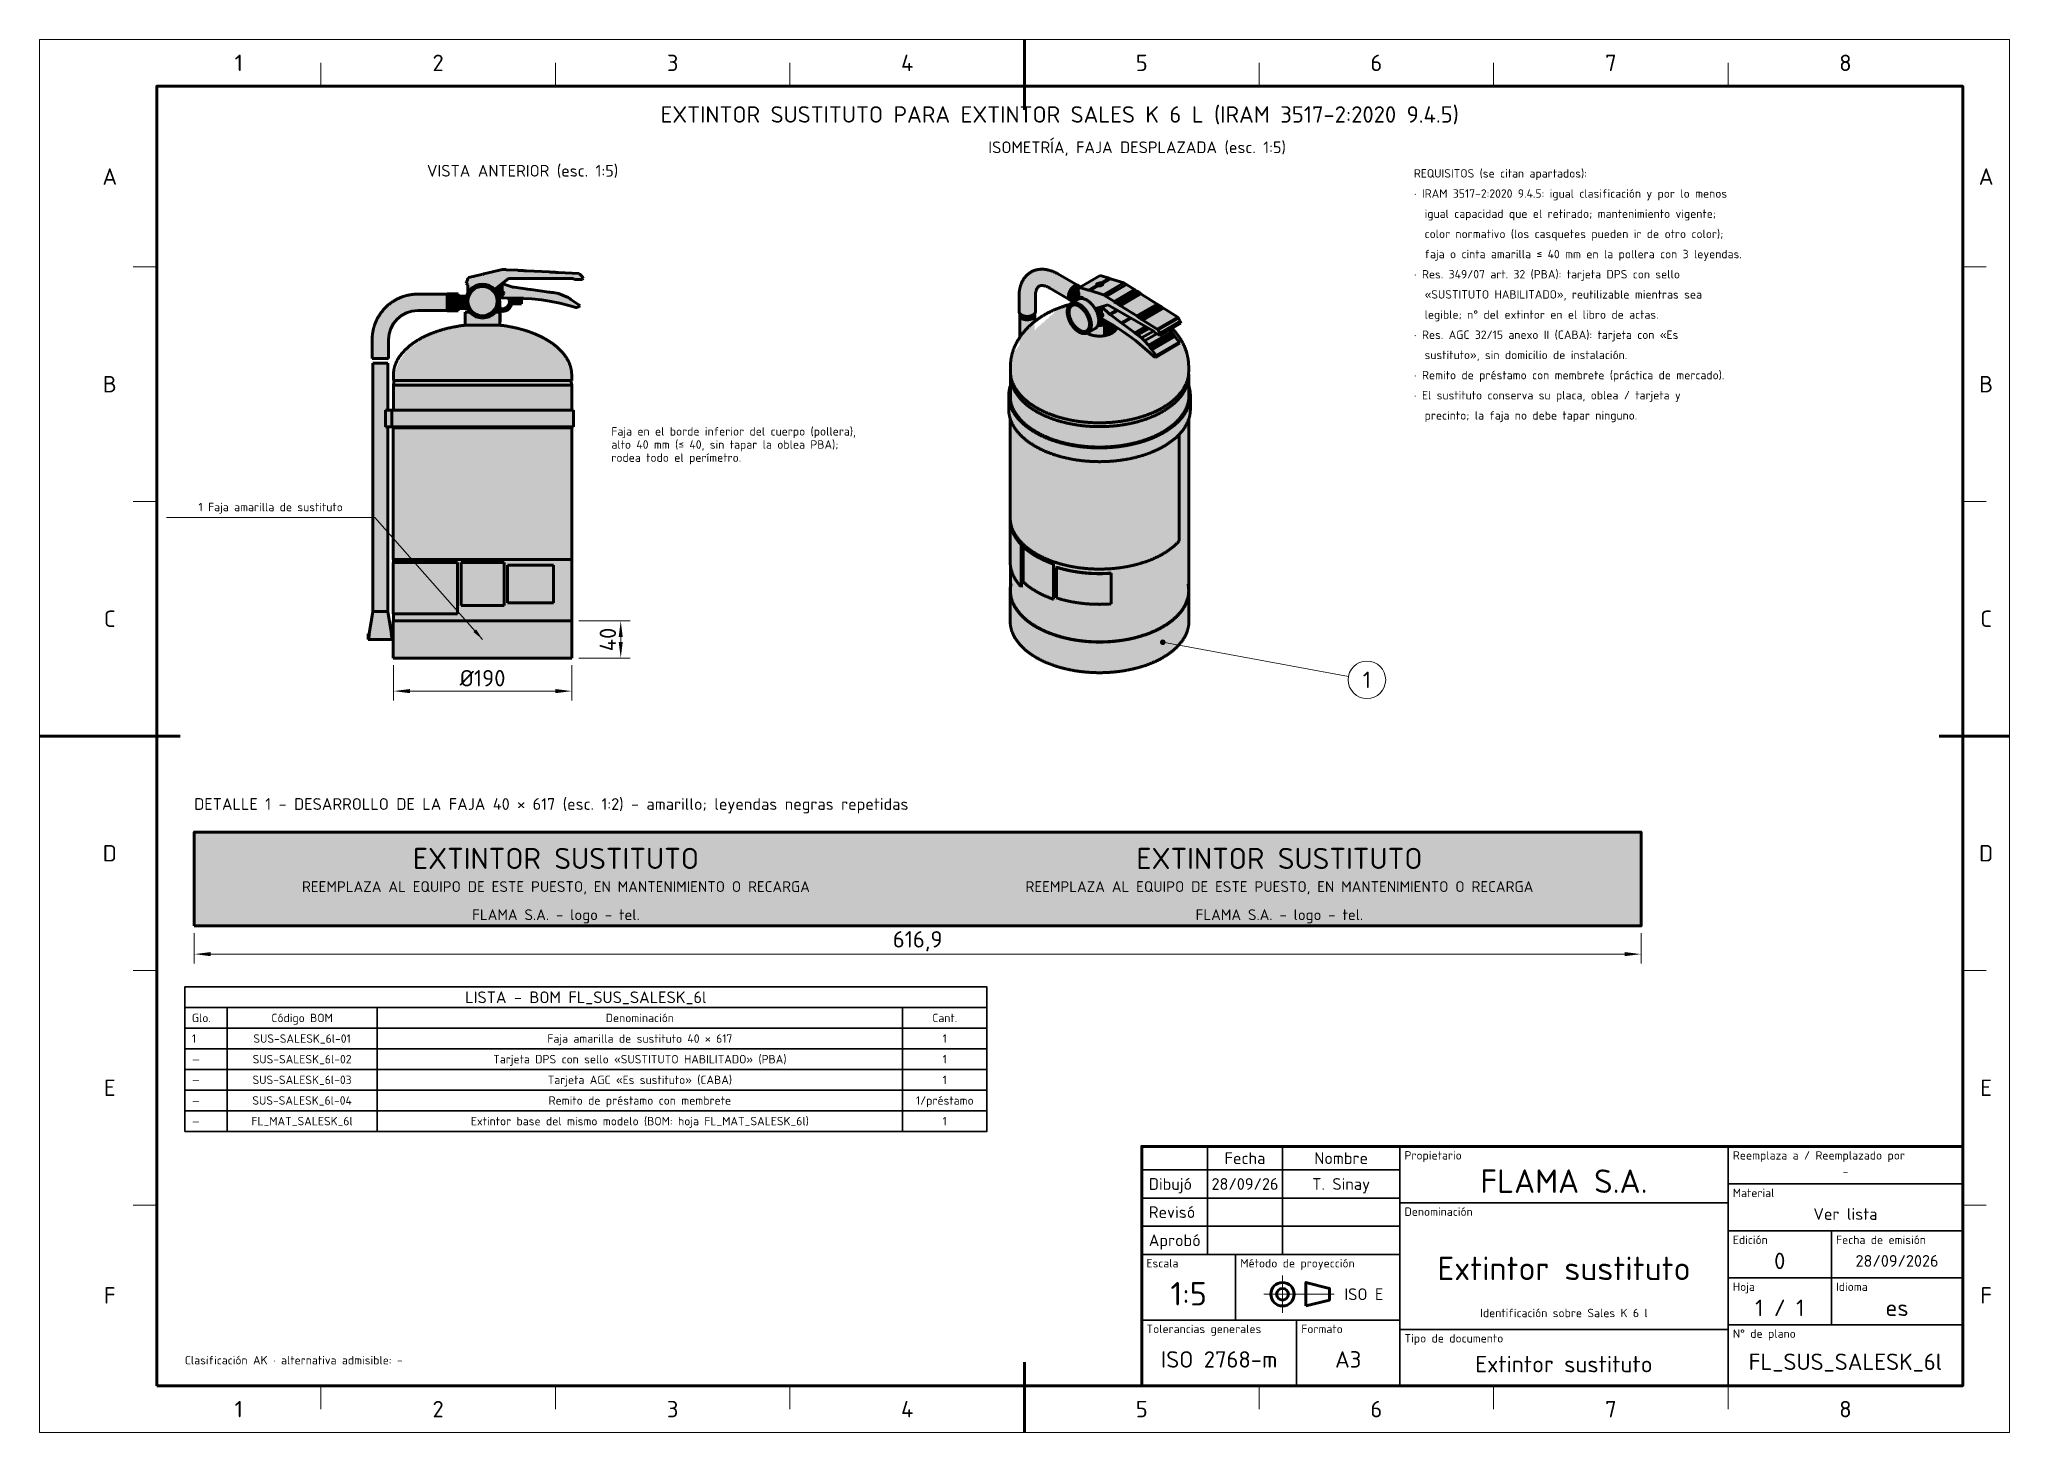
# Paper-space layout 'Lamina' of a CAD drawing. Header units: millimetres. Extents: x 0 to 420, y 0 to 297.
# The model-space entities are those that its viewports show. They can reach past a viewport. Long polylines and large blocks are cut down to what shows.
import ezdxf
from ezdxf.enums import TextEntityAlignment as Align

# ---------------------------------------------------------------- set-up
doc = ezdxf.new("R2010")
doc.units = ezdxf.units.MM
doc.linetypes.add('IRAM-F-TRAZO-PUNTO', pattern=[20, 15, -2, 1, -2])
for name, color, linetype, lineweight in [('01-VISIBLE', 7, 'CONTINUOUS', 70), ('03-EJE', 1, 'IRAM-F-TRAZO-PUNTO', 18), ('04-COTA', 3, 'CONTINUOUS', 18), ('06-TEXTO', 7, 'CONTINUOUS', 25), ('07-RECUADRO', 7, 'CONTINUOUS', 70), ('08-FINA', 5, 'CONTINUOUS', 18), ('10-ROTULO', 7, 'CONTINUOUS', 35), ('11-TEXTO-ROTULO', 7, 'CONTINUOUS', 25), ('13-GRAFICA', 30, 'CONTINUOUS', 18)]:
    doc.layers.add(name, color=color, linetype=linetype, lineweight=lineweight)
doc.styles.add('ISO3098', font='isocpeur.ttf')
doc.dimstyles.new('FLAMA-IRAM', dxfattribs={"dimtxt": 3.5, "dimasz": 3.5, "dimexe": 2, "dimexo": 1.5, "dimgap": 1, "dimtad": 1, "dimdec": 1, "dimtxsty": 'ISO3098', "dimblk": 'IRAM_FLECHA', "dimblk1": 'IRAM_FLECHA', "dimblk2": 'IRAM_FLECHA', "dimcen": 2.5, "dimclrd": 256, "dimclre": 256, "dimclrt": 256, "dimazin": 3, "dimtfac": 1, "dimtmove": 0, "dimatfit": 3, "dimlwd": 18, "dimlwe": 18})

psp = doc.layouts.new('Lamina')

msp = doc.modelspace()

# ---------------------------------------------------------------- texts
at = {"layer": '06-TEXTO', "style": 'ISO3098'}
for s, height, p in [('1', 3.5, (42.5, 292)), ('2', 3.5, (85, 292)), ('3', 3.5, (135, 292)), ('4', 3.5, (185, 292)), ('5', 3.5, (235, 292)), ('6', 3.5, (285, 292)), ('7', 3.5, (335, 292)), ('8', 3.5, (385, 292)), ('EXTINTOR SUSTITUTO PARA EXTINTOR SALES K 6 L (IRAM 3517-2:2020 9.4.5)', 3.5, (217.5, 281)), ('ISOMETRÍA, FAJA DESPLAZADA (esc. 1:5)', 2.5, (234, 274)), ('A', 3.5, (15, 267.75)), ('VISTA ANTERIOR (esc. 1:5)', 2.5, (103, 269)), ('A', 3.5, (415, 267.75)), ('B', 3.5, (15, 223.5)), ('B', 3.5, (415, 223.5)), ('C', 3.5, (15, 173.5)), ('C', 3.5, (415, 173.5)), ('1', 3.5, (283, 160.484)), ('D', 3.5, (15, 123.5)), ('D', 3.5, (415, 123.5)), ('LISTA - BOM FL_SUS_SALESK_6l', 2.5, (116.5, 92.8)), ('Código BOM', 1.8, (56, 88.4)), ('Denominación', 1.8, (128, 88.4)), ('Cant.', 1.8, (193, 88.4)), ('SUS-SALESK_6l-01', 1.8, (56, 84)), ('Faja amarilla de sustituto 40 × 617', 1.8, (128, 84)), ('1', 1.8, (193, 84)), ('SUS-SALESK_6l-02', 1.8, (56, 79.6)), ('Tarjeta DPS con sello «SUSTITUTO HABILITADO» (PBA)', 1.8, (128, 79.6)), ('1', 1.8, (193, 79.6)), ('SUS-SALESK_6l-03', 1.8, (56, 75.2)), ('Tarjeta AGC «Es sustituto» (CABA)', 1.8, (128, 75.2)), ('1', 1.8, (193, 75.2)), ('E', 3.5, (15, 73.5)), ('SUS-SALESK_6l-04', 1.8, (56, 70.8)), ('Remito de préstamo con membrete', 1.8, (128, 70.8)), ('1/préstamo', 1.8, (193, 70.8)), ('E', 3.5, (415, 73.5)), ('FL_MAT_SALESK_6l', 1.8, (56, 66.4)), ('Extintor base del mismo modelo (BOM: hoja FL_MAT_SALESK_6l)', 1.8, (128, 66.4)), ('1', 1.8, (193, 66.4)), ('F', 3.5, (15, 29.25)), ('F', 3.5, (415, 29.25)), ('1', 3.5, (42.5, 5)), ('2', 3.5, (85, 5)), ('3', 3.5, (135, 5)), ('4', 3.5, (185, 5)), ('5', 3.5, (235, 5)), ('6', 3.5, (285, 5)), ('7', 3.5, (335, 5)), ('8', 3.5, (385, 5))]:
    msp.add_text(s, height=height, dxfattribs=at).set_placement(p, align=Align.MIDDLE_CENTER)
for s, height, p in [('REQUISITOS (se citan apartados):', 1.8, (293, 267)), ('· IRAM 3517-2:2020 9.4.5: igual clasificación y por lo menos', 1.8, (293, 262.7)), ('  igual capacidad que el retirado; mantenimiento vigente;', 1.8, (293, 258.4)), ('  color normativo (los casquetes pueden ir de otro color);', 1.8, (293, 254.1)), ('  faja o cinta amarilla ≤ 40 mm en la pollera con 3 leyendas.', 1.8, (293, 249.8)), ('· Res. 349/07 art. 32 (PBA): tarjeta DPS con sello', 1.8, (293, 245.5)), ('  «SUSTITUTO HABILITADO», reutilizable mientras sea', 1.8, (293, 241.2)), ('  legible; n° del extintor en el libro de actas.', 1.8, (293, 236.9)), ('· Res. AGC 32/15 anexo II (CABA): tarjeta con «Es', 1.8, (293, 232.6)), ('  sustituto», sin domicilio de instalación.', 1.8, (293, 228.3)), ('· Remito de préstamo con membrete (práctica de mercado).', 1.8, (293, 224)), ('· El sustituto conserva su placa, oblea / tarjeta y', 1.8, (293, 219.7)), ('Faja en el borde inferior del cuerpo (pollera),', 1.8, (121.927, 212)), ('  precinto; la faja no debe tapar ninguno.', 1.8, (293, 215.4)), ('alto 40 mm (≤ 40, sin tapar la oblea PBA);', 1.8, (121.927, 209.2)), ('rodea todo el perímetro.', 1.8, (121.927, 206.4)), ('DETALLE 1 - DESARROLLO DE LA FAJA 40 × 617 (esc. 1:2) - amarillo; leyendas negras repetidas', 2.5, (33, 132)), ('Clasificación AK · alternativa admisible: -', 1.8, (31, 14))]:
    msp.add_text(s, height=height, dxfattribs=at).set_placement(p, align=Align.BOTTOM_LEFT)
msp.add_text('1 Faja amarilla de sustituto', height=1.8, dxfattribs=at).set_placement((49.297, 195.871), align=Align.BOTTOM_CENTER)
for s, p in [('Glo.', (32.5, 88.4)), ('1', (32.5, 84)), ('—', (32.5, 79.6)), ('—', (32.5, 75.2)), ('—', (32.5, 70.8)), ('—', (32.5, 66.4))]:
    msp.add_text(s, height=1.8, dxfattribs=at).set_placement(p, align=Align.MIDDLE_LEFT)
at = {"layer": '11-TEXTO-ROTULO', "style": 'ISO3098'}
for s, height, p in [('Fecha', 2.5, (257, 58.5)), ('Nombre', 2.5, (277.5, 58.5)), ('FLAMA S.A.', 5, (325, 53.6)), ('-', 1.8, (385, 55.6)), ('28/09/26', 2.5, (257, 53)), ('T. Sinay', 2.5, (277.5, 53)), ('Ver lista', 2.5, (385, 46.6)), ('0', 3.5, (371, 36.6)), ('28/09/2026', 2.5, (396, 36.6)), ('Extintor sustituto', 5, (325, 35)), ('1:5', 5, (245, 29.6)), ('Identificación sobre Sales K 6 l', 1.8, (325, 25.5)), ('1 / 1', 3.5, (371, 26.6)), ('es', 3.5, (396, 26.6)), ('ISO 2768-m', 3.5, (251.5, 15.6)), ('A3', 3.5, (279, 15.6)), ('FL_SUS_SALESK_6l', 3.5, (385, 15.1)), ('Extintor sustituto', 3.5, (325, 14.6))]:
    msp.add_text(s, height=height, dxfattribs=at).set_placement(p, align=Align.MIDDLE_CENTER)
for s, p in [('Propietario', (291, 60)), ('Reemplaza a / Reemplazado por', (361, 60)), ('Material', (361, 52)), ('Denominación', (291, 48)), ('Edición', (361, 42)), ('Fecha de emisión', (383, 42)), ('Escala', (236, 37)), ('Método de proyección', (256, 37)), ('Hoja', (361, 32)), ('Idioma', (383, 32)), ('Tolerancias generales', (236, 23)), ('Formato', (269, 23)), ('Tipo de documento', (291, 21)), ('N° de plano', (361, 22))]:
    msp.add_text(s, height=1.8, dxfattribs=at).set_placement(p, align=Align.TOP_LEFT)
for s, p in [('Dibujó', (236.5, 53)), ('Revisó', (236.5, 47)), ('Aprobó', (236.5, 41))]:
    msp.add_text(s, height=2.5, dxfattribs=at).set_placement(p, align=Align.MIDDLE_LEFT)
msp.add_text('ISO E', height=2.5, dxfattribs=at).set_placement((286.5, 29.5), align=Align.MIDDLE_RIGHT)
at = {"layer": '13-GRAFICA', "true_color": 0x191919, "style": 'ISO3098'}
for s, height, p in [('EXTINTOR SUSTITUTO', 4.5, (110.113, 122.4)), ('EXTINTOR SUSTITUTO', 4.5, (264.338, 122.4)), ('REEMPLAZA AL EQUIPO DE ESTE PUESTO, EN MANTENIMIENTO O RECARGA', 2.3, (110.113, 116.4)), ('REEMPLAZA AL EQUIPO DE ESTE PUESTO, EN MANTENIMIENTO O RECARGA', 2.3, (264.338, 116.4)), ('FLAMA S.A. - logo - tel.', 2.3, (110.113, 110.4)), ('FLAMA S.A. - logo - tel.', 2.3, (264.338, 110.4))]:
    msp.add_text(s, height=height, dxfattribs=at).set_placement(p, align=Align.MIDDLE_CENTER)

# ---------------------------------------------------------------- blocks, each defined once
blk = doc.blocks.new('IRAM_FLECHA')
blk.add_solid([(0, 0), (-1, 0.125), (-1, -0.125)])

# ---------------------------------------------------------------- dimensions: what is measured, and where the dimension line sits
at = {"layer": '04-COTA'}
msp.add_linear_dim(base=(123.927, 165.071), p1=(113.473, 165.071), p2=(113.473, 173.071), angle=90, dimstyle='FLAMA-IRAM', override={"dimlfac": 5}, dxfattribs=at).render()
for base, p1, p2, override in [((75.473, 158.071), (75.473, 165.071), (113.473, 165.071), {"dimlfac": 5, "dimpost": '%%c<>'}), ((33, 102), (33, 108), (341.451, 108), {"dimlfac": 2})]:
    msp.add_linear_dim(base=base, p1=p1, p2=p2, dimstyle='FLAMA-IRAM', override=override, dxfattribs=at).render()

# ---------------------------------------------------------------- hatches: boundary and pattern name
at = {"layer": '08-FINA'}
h = msp.add_hatch(color=7, dxfattribs=at)
h.dxf.hatch_style = 1
h.paths.add_polyline_path([(94.473, 169.071), (93.116, 171.209), (92.517, 170.679)])
h = msp.add_hatch(color=7, dxfattribs=at)
h.dxf.hatch_style = 1
edge = h.paths.add_edge_path()
edge.add_arc((239.48, 168.484), 0.6, 0, 360)
at = {"layer": '13-GRAFICA', "true_color": 0xd6d9de}
h = msp.add_hatch(color=7, dxfattribs=at)
h.dxf.hatch_style = 1
h.paths.add_polyline_path([(91.373, 243.071), (91.373, 244.671), (91.273, 244.671), (91.273, 244.871), (91.173, 244.871), (90.973, 245.171), (91.073, 245.171), (91.073, 245.371), (91.173, 245.371), (91.173, 245.571), (91.273, 245.571), (91.273, 245.971), (91.373, 245.971), (91.473, 246.271), (92.173, 246.371), (92.173, 246.471), (92.573, 246.471), (92.573, 246.571), (93.073, 246.571), (93.073, 246.671), (93.473, 246.671), (93.473, 246.771), (93.873, 246.771), (93.873, 246.871), (94.573, 246.871), (94.573, 246.971), (94.773, 246.971), (94.773, 247.071), (95.173, 247.071), (95.173, 247.171), (95.573, 247.171), (95.573, 247.271), (96.073, 247.271), (96.073, 247.371), (96.473, 247.371), (96.473, 247.471), (96.973, 247.471), (96.973, 247.571), (97.373, 247.571), (97.373, 247.671), (97.873, 247.671), (97.873, 247.771), (98.273, 247.771), (98.273, 247.871), (98.673, 247.871), (98.673, 247.971), (101.273, 247.871), (101.273, 247.771), (103.173, 247.771), (103.173, 247.671), (104.573, 247.671), (104.573, 247.571), (108.773, 247.471), (108.773, 247.371), (111.973, 247.271), (111.973, 247.171), (114.173, 247.171), (114.173, 247.071), (115.073, 247.071), (115.073, 246.971), (115.273, 246.971), (115.273, 246.871), (115.773, 246.471), (115.773, 246.271), (115.873, 246.271), (115.873, 246.071), (115.973, 246.071), (115.873, 245.871), (113.973, 245.871), (113.973, 245.971), (113.673, 245.971), (113.673, 246.071), (113.573, 246.071), (113.573, 245.971), (99.973, 245.971), (99.973, 245.871), (99.773, 245.871), (99.573, 245.571), (99.373, 245.571), (99.173, 245.271), (98.973, 245.271), (98.673, 244.871), (98.473, 244.871), (98.273, 244.571), (98.073, 244.571), (97.773, 244.171), (97.573, 244.171), (97.373, 243.871), (97.173, 243.871), (97.073, 243.671), (96.973, 243.671), (96.873, 243.971), (96.673, 243.971), (96.673, 244.071), (96.373, 244.171), (96.273, 244.371), (95.773, 244.471), (95.773, 244.571), (95.573, 244.571), (95.573, 244.671), (95.173, 244.671), (95.173, 244.771), (93.773, 244.771), (93.773, 244.671), (93.373, 244.671), (93.373, 244.571), (92.873, 244.471), (92.873, 244.371), (92.673, 244.371), (92.573, 244.171), (92.173, 244.071), (92.173, 243.971), (91.973, 243.871), (91.973, 243.671), (91.473, 243.271), (91.473, 243.071)])
at = {"layer": '13-GRAFICA', "true_color": 0x202020}
h = msp.add_hatch(color=7, dxfattribs=at)
h.dxf.hatch_style = 1
h.paths.add_polyline_path([(209.842, 238.017), (209.842, 238.117), (209.542, 238.117), (209.542, 238.217), (209.142, 238.317), (209.142, 238.417), (208.942, 238.517), (208.942, 238.717), (208.842, 238.717), (208.842, 242.717), (208.942, 242.717), (208.942, 243.717), (209.042, 243.717), (209.042, 244.117), (209.142, 244.117), (209.342, 245.017), (209.442, 245.017), (209.542, 245.517), (209.742, 245.617), (209.742, 245.817), (210.042, 246.017), (210.042, 246.217), (210.442, 246.517), (210.442, 246.717), (210.542, 246.717), (210.742, 247.017), (211.142, 247.117), (211.242, 247.317), (211.642, 247.417), (211.742, 247.617), (212.242, 247.717), (212.242, 247.817), (213.542, 247.917), (213.542, 248.017), (214.042, 248.017), (214.042, 247.917), (214.642, 247.917), (214.642, 247.817), (215.642, 247.717), (215.642, 247.617), (215.842, 247.617), (215.842, 247.517), (216.042, 247.517), (216.042, 247.417), (216.342, 247.417), (216.342, 247.317), (216.542, 247.317), (216.542, 247.217), (216.742, 247.217), (216.742, 247.117), (216.942, 247.117), (216.942, 247.017), (217.542, 246.817), (217.642, 246.617), (218.242, 246.417), (218.342, 246.217), (218.942, 246.017), (219.042, 245.817), (219.442, 245.717), (219.542, 245.517), (219.742, 245.517), (219.742, 245.417), (220.142, 245.317), (220.242, 245.117), (220.442, 245.117), (220.442, 245.017), (220.842, 244.917), (220.942, 244.717), (221.142, 244.717), (221.042, 244.517), (220.542, 244.417), (220.542, 244.317), (219.842, 243.717), (219.842, 243.517), (219.642, 243.417), (219.542, 242.917), (219.442, 242.917), (219.442, 242.517), (219.342, 242.517), (219.442, 241.717), (218.842, 241.917), (218.742, 242.117), (218.142, 242.317), (218.042, 242.517), (217.442, 242.717), (217.342, 242.917), (216.942, 243.017), (216.842, 243.217), (216.242, 243.417), (216.142, 243.617), (215.942, 243.617), (215.942, 243.717), (215.542, 243.817), (215.442, 244.017), (215.142, 244.017), (215.142, 244.117), (214.942, 244.117), (214.942, 244.217), (214.742, 244.217), (214.742, 244.317), (214.542, 244.317), (214.542, 244.417), (213.442, 244.517), (213.442, 244.417), (212.942, 244.317), (212.942, 244.117), (212.642, 243.917), (212.642, 243.617), (212.542, 243.617), (212.542, 243.417), (212.442, 243.417), (212.442, 242.817), (212.342, 242.817), (212.342, 238.817), (212.242, 238.817), (212.142, 238.417), (211.942, 238.417), (211.842, 238.217), (211.342, 238.117), (211.342, 238.017), (210.742, 238.017), (210.742, 237.917)])
at = {"layer": '13-GRAFICA', "true_color": 0xffffff}
h = msp.add_hatch(color=7, dxfattribs=at)
h.dxf.hatch_style = 1
h.paths.add_polyline_path([(90.873, 240.671), (90.873, 241.771), (90.973, 241.771), (91.073, 242.471), (91.173, 242.471), (91.173, 242.671), (91.273, 242.671), (91.473, 243.271), (91.973, 243.671), (92.073, 243.971), (92.273, 243.971), (92.273, 244.071), (92.573, 244.171), (92.673, 244.371), (93.173, 244.471), (93.173, 244.571), (93.373, 244.571), (93.373, 244.671), (93.773, 244.671), (93.773, 244.771), (95.173, 244.771), (95.173, 244.671), (95.573, 244.671), (95.573, 244.571), (95.773, 244.571), (95.773, 244.471), (96.273, 244.371), (96.373, 244.171), (96.573, 244.171), (96.673, 243.971), (96.873, 243.971), (96.973, 243.671), (97.473, 243.271), (97.473, 243.071), (97.573, 243.071), (97.573, 242.871), (97.673, 242.871), (97.673, 242.671), (97.773, 242.671), (97.773, 242.471), (97.873, 242.471), (97.973, 241.771), (98.073, 241.771), (98.073, 240.671), (97.973, 240.671), (97.973, 240.271), (97.873, 240.271), (97.873, 239.871), (97.773, 239.871), (97.673, 239.471), (97.473, 239.371), (97.473, 239.171), (97.173, 238.971), (97.173, 238.771), (97.073, 238.771), (96.773, 238.371), (96.573, 238.371), (96.573, 238.271), (96.273, 238.171), (96.173, 237.971), (95.873, 237.971), (95.873, 237.871), (95.373, 237.771), (95.373, 237.671), (94.573, 237.671), (94.573, 237.571), (94.373, 237.571), (94.373, 237.671), (93.573, 237.671), (93.573, 237.771), (93.273, 237.771), (93.273, 237.871), (93.073, 237.871), (93.073, 237.971), (92.773, 237.971), (92.673, 238.171), (92.473, 238.171), (92.373, 238.371), (92.173, 238.371), (92.173, 238.471), (91.773, 238.771), (91.773, 238.971), (91.473, 239.171), (91.473, 239.371), (91.273, 239.471), (91.273, 239.671), (91.173, 239.671), (91.173, 239.871), (91.073, 239.871), (91.073, 240.271), (90.973, 240.271), (90.973, 240.671)])
at = {"layer": '13-GRAFICA', "true_color": 0xd6d9de}
h = msp.add_hatch(color=7, dxfattribs=at)
h.dxf.hatch_style = 1
h.paths.add_polyline_path([(97.673, 242.871), (97.573, 242.871), (97.473, 243.271), (97.173, 243.471), (97.173, 243.671), (97.273, 243.671), (97.373, 243.871), (97.573, 243.871), (97.873, 244.271), (98.073, 244.271), (98.073, 244.371), (98.173, 244.371), (98.373, 244.671), (98.373, 243.071), (98.373, 242.671), (98.373, 241.871), (97.973, 241.871), (97.873, 242.471), (97.773, 242.471), (97.773, 242.671), (97.673, 242.671)])
h = msp.add_hatch(color=7, dxfattribs=at)
h.dxf.hatch_style = 1
h.paths.add_polyline_path([(98.573, 244.671), (98.673, 244.871), (98.973, 244.871), (98.973, 243.071), (98.873, 243.071), (98.873, 243.171), (98.473, 243.171), (98.473, 243.071), (98.373, 243.071), (98.373, 244.671)])
h = msp.add_hatch(color=7, dxfattribs=at)
h.dxf.hatch_style = 1
h.paths.add_polyline_path([(99.073, 244.871), (99.073, 244.771), (99.373, 244.771), (99.373, 244.671), (99.673, 244.671), (99.673, 244.571), (99.973, 244.571), (99.973, 244.471), (100.273, 244.471), (100.273, 244.371), (100.573, 244.371), (100.573, 244.271), (100.873, 244.271), (100.873, 244.171), (101.773, 244.171), (101.773, 244.071), (103.073, 243.971), (103.073, 243.871), (103.673, 243.871), (103.673, 243.771), (105.273, 243.671), (105.273, 243.571), (105.973, 243.571), (105.973, 243.471), (106.573, 243.471), (106.573, 243.371), (107.273, 243.371), (107.273, 243.271), (107.973, 243.271), (107.973, 243.171), (108.573, 243.171), (108.573, 243.071), (109.673, 243.071), (109.673, 242.971), (110.573, 242.871), (110.573, 242.771), (110.873, 242.771), (110.873, 242.671), (111.773, 242.471), (111.773, 242.371), (111.973, 242.371), (111.973, 242.271), (112.173, 242.271), (112.173, 242.171), (112.373, 242.171), (112.373, 242.071), (112.973, 241.871), (113.273, 241.471), (113.473, 241.471), (113.573, 241.271), (113.973, 241.171), (114.073, 240.971), (114.273, 240.971), (114.373, 240.771), (114.573, 240.771), (114.673, 240.571), (114.873, 240.571), (115.173, 240.171), (115.073, 240.171), (114.973, 239.971), (114.773, 239.971), (114.773, 239.871), (114.073, 239.871), (114.073, 239.971), (113.773, 239.971), (113.773, 240.071), (113.373, 240.071), (113.373, 240.171), (113.073, 240.171), (113.073, 240.271), (112.673, 240.271), (112.673, 240.371), (112.273, 240.371), (112.273, 240.471), (111.873, 240.471), (111.873, 240.571), (111.473, 240.571), (111.473, 240.671), (111.073, 240.671), (111.073, 240.771), (110.573, 240.771), (110.573, 240.871), (110.073, 240.871), (110.073, 240.971), (109.573, 240.971), (109.573, 241.071), (109.073, 241.071), (109.073, 241.171), (108.573, 241.171), (108.573, 241.271), (107.273, 241.371), (107.273, 241.471), (105.673, 241.571), (105.673, 241.671), (103.173, 241.771), (103.173, 241.871), (98.973, 241.871), (98.973, 242.671), (98.973, 243.071), (98.973, 244.871)])
h = msp.add_hatch(color=7, dxfattribs=at)
h.dxf.hatch_style = 1
h.paths.add_polyline_path([(220.142, 241.217), (219.942, 241.217), (219.842, 241.417), (219.642, 241.417), (219.542, 241.717), (219.442, 241.717), (219.442, 242.017), (219.342, 242.017), (219.342, 242.517), (219.442, 242.517), (219.542, 243.217), (219.642, 243.217), (219.642, 243.417), (219.842, 243.517), (219.842, 243.717), (219.942, 243.717), (220.542, 244.417), (221.042, 244.517), (221.042, 244.617), (221.642, 244.517), (221.642, 244.417), (221.942, 244.317), (221.942, 244.217), (221.742, 244.217), (221.742, 244.117), (221.542, 244.017), (221.542, 243.717), (221.442, 243.717), (221.442, 243.417), (221.342, 243.417), (221.442, 243.117), (221.542, 243.117), (221.542, 242.917), (221.642, 242.917), (221.642, 242.217), (221.542, 242.217), (221.542, 241.917), (221.442, 241.917), (221.442, 241.517), (221.042, 241.417), (220.942, 241.217), (220.742, 241.217), (220.742, 241.117), (220.542, 241.117), (220.542, 241.017), (220.342, 241.017), (220.342, 241.117), (220.142, 241.117)])
h = msp.add_hatch(color=7, dxfattribs=at)
h.dxf.hatch_style = 1
h.paths.add_polyline_path([(224.742, 239.917), (224.742, 240.117), (224.442, 240.317), (224.442, 240.517), (224.342, 240.517), (223.942, 241.017), (223.742, 241.017), (223.542, 241.317), (223.342, 241.317), (223.342, 241.417), (223.142, 241.417), (223.142, 241.517), (222.542, 241.717), (222.342, 242.017), (222.042, 242.017), (221.842, 241.717), (221.642, 241.717), (221.642, 242.917), (221.542, 242.917), (221.542, 243.117), (221.442, 243.117), (221.342, 243.417), (221.442, 243.417), (221.542, 244.017), (221.642, 244.017), (221.742, 244.217), (221.942, 244.217), (221.942, 244.317), (222.342, 244.417), (222.442, 244.617), (223.042, 244.817), (223.142, 245.017), (223.342, 245.017), (223.342, 245.117), (223.542, 245.117), (223.642, 245.317), (224.242, 245.517), (224.342, 245.717), (224.942, 245.917), (225.042, 246.117), (225.642, 246.317), (225.742, 246.517), (225.942, 246.517), (225.942, 246.617), (226.442, 246.617), (226.442, 246.517), (226.742, 246.517), (226.742, 246.417), (227.042, 246.417), (227.042, 246.317), (227.442, 246.317), (227.442, 246.217), (228.042, 246.117), (228.142, 245.917), (228.242, 245.917), (228.242, 246.017), (228.342, 246.017), (228.342, 245.917), (228.742, 245.917), (228.742, 245.817), (229.042, 245.817), (229.042, 245.717), (229.342, 245.717), (229.342, 245.617), (229.642, 245.617), (229.642, 245.517), (229.942, 245.517), (229.942, 245.417), (230.642, 245.317), (230.642, 245.217), (230.942, 245.217), (230.942, 245.117), (231.442, 245.017), (231.542, 244.817), (231.742, 244.817), (231.742, 244.717), (232.042, 244.617), (232.142, 244.417), (232.342, 244.417), (232.342, 244.317), (232.542, 244.317), (232.642, 244.117), (232.842, 244.117), (232.942, 243.917), (233.342, 243.817), (233.542, 243.517), (233.742, 243.517), (233.742, 243.417), (233.942, 243.417), (234.042, 243.217), (234.242, 243.217), (234.342, 243.017), (234.742, 242.917), (234.942, 242.617), (235.342, 242.517), (235.442, 242.317), (235.642, 242.317), (235.642, 242.217), (235.942, 242.117), (236.042, 241.917), (236.442, 241.817), (236.542, 241.617), (236.742, 241.617), (236.842, 241.417), (237.242, 241.317), (237.342, 241.117), (237.542, 241.117), (237.542, 241.017), (237.842, 240.917), (237.942, 240.717), (238.342, 240.617), (238.442, 240.417), (238.642, 240.417), (238.742, 240.217), (238.942, 240.217), (239.042, 240.017), (239.242, 240.017), (239.342, 239.817), (239.542, 239.817), (239.542, 239.717), (239.842, 239.617), (239.942, 239.417), (240.342, 239.317), (240.442, 239.117), (240.642, 239.117), (240.642, 239.017), (240.942, 238.917), (241.042, 238.717), (241.442, 238.617), (241.442, 238.517), (241.742, 238.417), (241.842, 238.217), (242.042, 238.217), (242.042, 238.117), (242.242, 238.117), (242.342, 237.917), (242.542, 237.917), (242.542, 237.817), (242.942, 237.517), (243.042, 237.117), (243.242, 237.017), (243.342, 236.417), (242.742, 236.217), (242.642, 236.017), (242.442, 236.017), (242.442, 235.917), (242.242, 235.917), (242.142, 235.717), (241.542, 235.517), (241.442, 235.317), (240.842, 235.117), (240.742, 234.917), (240.542, 234.917), (240.542, 234.817), (240.342, 234.817), (240.242, 234.617), (239.642, 234.417), (239.542, 234.217), (239.342, 234.217), (239.342, 234.117), (238.742, 233.917), (238.742, 234.017), (238.342, 234.117), (238.242, 234.317), (237.642, 234.517), (237.642, 234.717), (237.542, 234.717), (237.442, 234.917), (237.242, 234.917), (237.242, 235.017), (236.842, 235.117), (236.742, 235.317), (236.142, 235.517), (236.042, 235.717), (235.442, 235.917), (235.342, 236.117), (234.942, 236.217), (234.842, 236.417), (234.242, 236.617), (234.142, 236.817), (233.542, 237.017), (233.442, 237.217), (232.842, 237.417), (232.742, 237.617), (232.342, 237.717), (232.242, 237.917), (231.642, 238.117), (231.542, 238.317), (230.942, 238.517), (230.842, 238.717), (230.442, 238.817), (230.342, 239.017), (229.742, 239.217), (229.642, 239.417), (229.042, 239.617), (228.942, 239.817), (228.342, 240.017), (228.242, 240.217), (228.042, 240.217), (228.042, 240.317), (227.842, 240.317), (227.842, 240.417), (227.142, 240.317), (227.142, 240.217), (226.842, 240.217), (226.842, 240.117), (226.542, 240.117), (226.542, 240.017), (226.242, 240.017), (226.242, 239.917), (225.942, 239.917), (225.942, 239.817), (225.642, 239.817), (225.642, 239.717), (225.242, 239.717), (225.242, 239.617), (224.942, 239.617), (224.942, 239.817)])
at = {"layer": '13-GRAFICA', "true_color": 0x202020}
h = msp.add_hatch(color=7, dxfattribs=at)
h.dxf.hatch_style = 1
h.paths.add_polyline_path([(70.973, 228.971), (70.973, 233.771), (71.073, 233.771), (71.173, 235.271), (71.273, 235.271), (71.373, 235.871), (71.473, 235.871), (71.473, 236.071), (71.573, 236.071), (71.573, 236.371), (71.673, 236.371), (71.873, 237.271), (72.073, 237.371), (72.073, 237.571), (72.173, 237.571), (72.273, 237.871), (72.473, 237.971), (72.573, 238.371), (72.773, 238.471), (72.773, 238.671), (72.973, 238.771), (72.973, 238.971), (73.073, 238.971), (74.673, 240.671), (74.873, 240.671), (74.973, 240.871), (75.173, 240.871), (75.273, 241.071), (75.673, 241.171), (75.773, 241.371), (75.973, 241.371), (76.073, 241.571), (76.273, 241.571), (76.273, 241.671), (76.473, 241.671), (76.473, 241.771), (76.673, 241.771), (76.673, 241.871), (76.973, 241.871), (76.973, 241.971), (77.273, 241.971), (77.273, 242.071), (78.173, 242.271), (78.173, 242.371), (78.373, 242.371), (78.373, 242.471), (79.973, 242.571), (79.973, 242.671), (86.873, 242.671), (86.873, 239.171), (79.873, 239.171), (79.873, 239.071), (79.173, 239.071), (79.173, 238.971), (78.273, 238.771), (78.273, 238.671), (78.073, 238.671), (78.073, 238.571), (77.473, 238.371), (77.473, 238.271), (77.173, 238.171), (77.073, 237.971), (76.873, 237.971), (76.873, 237.871), (75.673, 236.771), (75.673, 236.571), (75.573, 236.571), (75.473, 236.271), (75.273, 236.171), (75.173, 235.771), (74.973, 235.671), (74.973, 235.371), (74.873, 235.371), (74.673, 234.471), (74.573, 234.471), (74.473, 233.071), (74.373, 233.071), (74.373, 228.971)])
at = {"layer": '13-GRAFICA', "true_color": 0xd6d9de}
h = msp.add_hatch(color=7, dxfattribs=at)
h.dxf.hatch_style = 1
h.paths.add_polyline_path([(86.873, 239.171), (86.873, 242.771), (89.273, 242.771), (89.273, 239.171)])
h = msp.add_hatch(color=7, dxfattribs=at)
h.dxf.hatch_style = 1
h.paths.add_polyline_path([(89.273, 242.271), (91.073, 242.271), (91.073, 242.171), (90.973, 242.171), (90.973, 241.771), (90.873, 241.771), (90.873, 240.671), (90.973, 240.671), (90.973, 240.271), (91.073, 240.271), (91.173, 239.671), (89.273, 239.671)])
h = msp.add_hatch(color=7, dxfattribs=at)
h.dxf.hatch_style = 1
h.paths.add_polyline_path([(97.573, 239.271), (97.673, 239.671), (99.073, 239.571), (99.073, 239.671), (99.673, 239.871), (99.673, 239.971), (99.873, 240.071), (99.873, 240.271), (100.073, 240.371), (100.073, 240.671), (100.173, 240.671), (100.173, 241.571), (100.073, 241.571), (99.973, 241.871), (100.573, 241.871), (100.573, 241.771), (100.673, 241.771), (100.673, 241.371), (100.773, 241.371), (100.673, 240.371), (100.573, 240.371), (100.573, 240.171), (100.473, 240.171), (100.473, 239.971), (100.273, 239.871), (100.173, 239.571), (99.973, 239.571), (99.773, 239.271), (99.573, 239.271), (99.573, 239.171), (99.373, 239.171), (99.373, 239.071), (97.973, 239.071), (97.973, 239.171), (97.773, 239.171), (97.773, 239.271)])
h = msp.add_hatch(color=7, dxfattribs=at)
h.dxf.hatch_style = 1
h.paths.add_polyline_path([(97.773, 239.871), (97.873, 239.871), (97.873, 240.271), (97.973, 240.271), (97.973, 240.671), (98.073, 240.671), (98.073, 239.671), (97.773, 239.671)])
at = {"layer": '13-GRAFICA', "true_color": 0xc81e2d}
h = msp.add_hatch(color=7, dxfattribs=at)
h.dxf.hatch_style = 1
h.paths.add_polyline_path([(98.073, 240.171), (98.073, 241.171), (98.173, 241.171), (98.173, 240.171)])
at = {"layer": '13-GRAFICA', "true_color": 0xd6d9de}
h = msp.add_hatch(color=7, dxfattribs=at)
h.dxf.hatch_style = 1
h.paths.add_polyline_path([(98.373, 243.071), (98.473, 243.071), (98.473, 243.171), (98.873, 243.171), (98.873, 243.071), (98.973, 243.071), (98.973, 242.671), (98.873, 242.671), (98.873, 242.571), (98.473, 242.571)])
h = msp.add_hatch(color=7, dxfattribs=at)
h.dxf.hatch_style = 1
h.paths.add_polyline_path([(98.373, 241.871), (98.373, 242.671), (98.473, 242.671), (98.473, 242.571), (98.873, 242.571), (98.873, 242.671), (98.973, 242.671), (98.973, 241.871)])
at = {"layer": '13-GRAFICA', "true_color": 0xffd200}
h = msp.add_hatch(color=7, dxfattribs=at)
h.dxf.hatch_style = 1
h.paths.add_polyline_path([(100.773, 240.571), (100.773, 241.571), (102.773, 241.571), (102.773, 240.571)])
at = {"layer": '13-GRAFICA', "true_color": 0xc4c8ce}
h = msp.add_hatch(color=7, dxfattribs=at)
h.dxf.hatch_style = 1
h.paths.add_polyline_path([(211.142, 234.217), (211.342, 234.217), (212.042, 235.017), (212.242, 235.017), (212.942, 235.817), (213.142, 235.817), (213.142, 235.917), (213.242, 235.917), (213.842, 236.617), (214.042, 236.617), (214.742, 237.417), (214.942, 237.417), (215.542, 238.117), (215.742, 238.117), (215.742, 238.217), (215.842, 238.217), (216.442, 238.917), (216.642, 238.917), (217.342, 239.717), (217.642, 239.717), (217.642, 239.817), (218.442, 239.817), (218.442, 239.917), (219.242, 239.917), (219.242, 239.617), (219.142, 239.617), (219.142, 238.217), (219.242, 238.217), (219.242, 237.717), (219.342, 237.717), (219.342, 237.517), (219.442, 237.517), (219.542, 236.917), (219.742, 236.817), (219.742, 236.617), (219.842, 236.617), (219.942, 236.217), (220.242, 236.017), (220.242, 235.817), (220.342, 235.817), (221.242, 234.817), (221.442, 234.817), (221.542, 234.617), (221.742, 234.617), (221.742, 234.517), (221.942, 234.517), (221.942, 234.417), (222.242, 234.417), (222.242, 234.317), (223.242, 234.317), (223.242, 234.417), (223.442, 234.417), (223.442, 234.317), (223.642, 234.317), (223.642, 234.217), (223.842, 234.217), (223.842, 234.117), (224.142, 234.117), (224.142, 234.017), (224.342, 234.017), (224.342, 233.917), (224.842, 233.917), (224.842, 233.817), (226.342, 233.717), (226.342, 233.817), (227.142, 233.817), (227.142, 233.917), (227.942, 234.017), (227.942, 234.117), (228.142, 234.117), (228.142, 234.217), (228.342, 234.217), (228.342, 234.317), (228.642, 234.317), (228.842, 234.617), (229.042, 234.617), (229.042, 234.717), (229.342, 234.917), (229.342, 235.117), (229.542, 235.217), (229.542, 235.417), (229.842, 235.517), (229.942, 235.317), (230.342, 235.217), (230.442, 235.017), (230.642, 235.017), (230.742, 234.817), (230.942, 234.817), (231.042, 234.617), (231.242, 234.617), (231.442, 234.317), (231.642, 234.317), (231.742, 234.117), (231.942, 234.117), (232.042, 233.917), (232.242, 233.917), (232.442, 233.617), (232.642, 233.617), (232.642, 233.517), (232.742, 233.517), (232.842, 233.317), (233.042, 233.317), (233.242, 233.017), (233.442, 233.017), (233.742, 232.617), (233.942, 232.617), (234.242, 232.217), (234.442, 232.217), (234.742, 231.817), (234.942, 231.817), (235.442, 231.217), (235.642, 231.217), (236.142, 230.617), (236.342, 230.617), (236.342, 230.517), (236.442, 230.517), (237.242, 229.617), (237.442, 229.617), (237.642, 229.317), (238.242, 229.317), (238.342, 229.517), (238.742, 229.617), (238.842, 229.817), (239.442, 230.017), (239.542, 230.217), (240.142, 230.417), (240.242, 230.617), (240.842, 230.817), (240.942, 231.017), (241.342, 231.117), (241.442, 231.317), (242.042, 231.517), (242.142, 231.717), (242.742, 231.917), (242.842, 232.117), (243.042, 232.117), (243.042, 232.217), (243.242, 232.317), (243.242, 232.217), (244.042, 231.517), (244.042, 231.117), (244.142, 231.117), (244.142, 230.817), (244.242, 230.817), (244.242, 230.517), (244.342, 230.517), (244.342, 230.217), (244.442, 230.217), (244.442, 229.817), (244.542, 229.817), (244.542, 229.517), (244.642, 229.517), (244.642, 229.117), (244.742, 229.117), (244.842, 227.217), (244.942, 227.217), (244.942, 225.317), (244.842, 225.317), (244.842, 225.017), (244.742, 225.017), (244.742, 224.717), (244.642, 224.717), (244.642, 224.417), (244.542, 224.417), (244.442, 223.717), (244.342, 223.717), (244.342, 223.417), (244.242, 223.417), (244.142, 222.917), (243.942, 222.817), (243.942, 222.617), (243.542, 222.317), (243.542, 222.117), (243.242, 221.917), (243.242, 221.717), (242.842, 221.417), (242.842, 221.217), (242.542, 221.017), (242.542, 220.817), (242.442, 220.817), (242.042, 220.317), (241.842, 220.317), (241.742, 220.117), (241.542, 220.117), (241.342, 219.817), (241.142, 219.817), (240.942, 219.517), (240.742, 219.517), (240.742, 219.417), (240.642, 219.417), (240.542, 219.217), (240.342, 219.217), (240.142, 218.917), (239.942, 218.917), (239.842, 218.717), (239.642, 218.717), (239.442, 218.417), (239.142, 218.417), (239.142, 218.317), (238.942, 218.317), (238.942, 218.217), (238.742, 218.217), (238.742, 218.117), (238.542, 218.117), (238.542, 218.017), (238.342, 218.017), (238.342, 217.917), (238.042, 217.917), (238.042, 217.817), (237.842, 217.817), (237.842, 217.717), (237.642, 217.717), (237.642, 217.617), (237.442, 217.617), (237.442, 217.517), (237.242, 217.517), (237.242, 217.417), (236.942, 217.417), (236.942, 217.317), (236.742, 217.317), (236.742, 217.217), (236.542, 217.217), (236.542, 217.117), (236.342, 217.117), (236.342, 217.017), (236.042, 217.017), (236.042, 216.917), (235.842, 216.917), (235.842, 216.817), (235.142, 216.717), (235.142, 216.617), (234.742, 216.617), (234.742, 216.517), (234.342, 216.517), (234.342, 216.417), (233.942, 216.417), (233.942, 216.317), (233.542, 216.317), (233.542, 216.217), (233.242, 216.217), (233.242, 216.117), (232.842, 216.117), (232.842, 216.017), (232.442, 216.017), (232.442, 215.917), (232.042, 215.917), (232.042, 215.817), (231.642, 215.817), (231.642, 215.717), (230.742, 215.717), (230.742, 215.617), (229.842, 215.617), (229.842, 215.517), (228.842, 215.517), (228.842, 215.417), (227.942, 215.417), (227.942, 215.317), (222.442, 215.417), (222.442, 215.517), (221.942, 215.517), (221.942, 215.617), (221.342, 215.617), (221.342, 215.717), (220.842, 215.717), (220.842, 215.817), (220.242, 215.817), (220.242, 215.917), (219.642, 215.917), (219.642, 216.017), (218.142, 216.217), (218.142, 216.317), (217.842, 216.317), (217.842, 216.417), (217.542, 216.417), (217.542, 216.517), (217.242, 216.517), (217.242, 216.617), (216.342, 216.817), (216.342, 216.917), (216.142, 216.917), (216.142, 217.017), (215.842, 217.017), (215.842, 217.117), (215.542, 217.117), (215.542, 217.217), (215.242, 217.217), (215.242, 217.317), (214.342, 217.517), (214.342, 217.617), (214.142, 217.617), (214.042, 217.817), (213.442, 218.017), (213.342, 218.217), (213.142, 218.217), (213.142, 218.317), (212.742, 218.417), (212.642, 218.617), (212.042, 218.817), (211.942, 219.017), (211.542, 219.117), (211.442, 219.317), (211.042, 219.417), (209.942, 220.617), (209.742, 220.617), (209.742, 220.717), (208.642, 221.717), (208.642, 221.917), (208.542, 221.917), (208.542, 222.117), (208.342, 222.217), (208.342, 222.417), (208.242, 222.417), (208.242, 222.617), (208.142, 222.617), (208.142, 222.817), (208.042, 222.817), (207.842, 223.417), (207.642, 223.517), (207.642, 223.717), (207.542, 223.717), (207.542, 223.917), (207.442, 223.917), (207.442, 224.117), (207.342, 224.117), (207.342, 224.417), (207.242, 224.417), (207.242, 225.417), (207.142, 225.417), (207.142, 226.317), (207.042, 226.317), (207.042, 228.117), (207.142, 228.117), (207.142, 228.417), (207.242, 228.417), (207.242, 228.717), (207.342, 228.717), (207.342, 229.017), (207.442, 229.017), (207.442, 229.417), (207.542, 229.417), (207.742, 230.317), (207.842, 230.317), (207.842, 230.517), (208.042, 230.617), (208.042, 230.817), (208.442, 231.117), (208.442, 231.317), (208.742, 231.517), (208.742, 231.717), (209.142, 232.017), (209.142, 232.217), (209.442, 232.417), (209.442, 232.617), (209.542, 232.617), (210.342, 233.517), (210.542, 233.517)])
at = {"layer": '13-GRAFICA', "true_color": 0xffffff}
h = msp.add_hatch(color=7, dxfattribs=at)
h.dxf.hatch_style = 1
h.paths.add_polyline_path([(219.142, 238.217), (219.142, 239.617), (219.242, 239.617), (219.242, 240.017), (219.442, 240.117), (219.442, 240.317), (219.542, 240.317), (219.742, 240.617), (219.942, 240.617), (219.942, 240.717), (220.242, 240.817), (220.342, 241.017), (220.942, 241.217), (221.042, 241.417), (221.242, 241.417), (221.242, 241.517), (221.442, 241.517), (221.442, 241.617), (221.642, 241.617), (221.642, 241.717), (222.042, 241.717), (222.042, 241.817), (222.142, 241.817), (222.142, 241.717), (222.742, 241.717), (222.742, 241.617), (222.942, 241.617), (222.942, 241.517), (223.542, 241.317), (223.742, 241.017), (223.942, 241.017), (223.942, 240.917), (224.442, 240.517), (224.442, 240.317), (224.742, 240.117), (224.742, 239.917), (224.942, 239.817), (225.042, 239.417), (225.242, 239.317), (225.242, 239.117), (225.342, 239.117), (225.342, 238.917), (225.442, 238.917), (225.442, 238.617), (225.542, 238.617), (225.542, 238.317), (225.642, 238.317), (225.642, 237.917), (225.742, 237.917), (225.742, 237.417), (225.842, 237.417), (225.842, 236.617), (225.742, 236.617), (225.742, 236.217), (225.642, 236.217), (225.442, 235.617), (225.142, 235.517), (225.042, 235.317), (224.842, 235.317), (224.742, 235.117), (224.142, 234.917), (224.042, 234.717), (223.642, 234.617), (223.542, 234.417), (223.242, 234.417), (223.242, 234.317), (222.242, 234.317), (222.242, 234.417), (221.942, 234.417), (221.942, 234.517), (221.542, 234.617), (221.442, 234.817), (221.242, 234.817), (221.242, 234.917), (220.242, 235.817), (220.242, 236.017), (219.942, 236.217), (219.742, 236.817), (219.542, 236.917), (219.442, 237.517), (219.342, 237.517), (219.342, 237.717), (219.242, 237.717), (219.242, 238.217)])
at = {"layer": '13-GRAFICA', "true_color": 0xd6d9de}
h = msp.add_hatch(color=7, dxfattribs=at)
h.dxf.hatch_style = 1
h.paths.add_polyline_path([(221.442, 241.917), (221.542, 241.917), (221.542, 242.217), (221.642, 242.217), (221.642, 241.617), (221.442, 241.617)])
h = msp.add_hatch(color=7, dxfattribs=at)
h.dxf.hatch_style = 1
h.paths.add_polyline_path([(221.842, 241.817), (221.942, 241.817), (222.042, 242.017), (222.342, 242.017), (222.542, 241.717), (222.142, 241.717), (222.142, 241.817), (221.842, 241.717)])
h = msp.add_hatch(color=7, dxfattribs=at)
h.dxf.hatch_style = 1
h.paths.add_polyline_path([(225.642, 238.317), (225.542, 238.317), (225.442, 238.917), (225.342, 238.917), (225.242, 239.317), (225.042, 239.417), (225.042, 239.617), (225.642, 239.717), (225.642, 239.817), (225.942, 239.817), (225.942, 239.917), (226.242, 239.917), (226.242, 238.517), (226.242, 238.117), (226.242, 237.592), (226.142, 237.617), (226.042, 237.817), (225.642, 237.917)])
h = msp.add_hatch(color=7, dxfattribs=at)
h.dxf.hatch_style = 1
h.paths.add_polyline_path([(226.242, 240.017), (226.542, 240.017), (226.542, 240.117), (226.742, 240.117), (226.742, 238.017), (226.642, 238.517), (226.342, 238.617), (226.342, 238.517), (226.242, 238.517), (226.242, 239.917)])
h = msp.add_hatch(color=7, dxfattribs=at)
h.dxf.hatch_style = 1
h.paths.add_polyline_path([(226.842, 240.117), (226.842, 240.217), (227.142, 240.217), (227.142, 240.317), (227.842, 240.417), (227.842, 240.317), (228.242, 240.217), (228.342, 240.017), (228.942, 239.817), (229.042, 239.617), (229.642, 239.417), (229.742, 239.217), (230.342, 239.017), (230.442, 238.817), (230.842, 238.717), (230.942, 238.517), (231.542, 238.317), (231.642, 238.117), (232.242, 237.917), (232.342, 237.717), (232.742, 237.617), (232.842, 237.417), (233.042, 237.417), (233.042, 237.317), (233.442, 237.217), (233.542, 237.017), (234.142, 236.817), (234.242, 236.617), (234.842, 236.417), (234.942, 236.217), (235.342, 236.117), (235.442, 235.917), (235.642, 235.917), (235.642, 235.817), (236.042, 235.717), (236.142, 235.517), (236.742, 235.317), (236.842, 235.117), (237.442, 234.917), (237.442, 234.817), (237.642, 234.717), (237.642, 234.517), (238.242, 234.317), (238.342, 234.117), (238.542, 234.117), (238.542, 234.017), (238.742, 234.017), (238.742, 233.917), (238.942, 233.917), (238.942, 234.017), (239.542, 234.217), (239.642, 234.417), (239.842, 234.417), (239.842, 234.517), (240.242, 234.617), (240.342, 234.817), (240.742, 234.917), (240.842, 235.117), (241.042, 235.117), (241.142, 234.817), (241.642, 234.417), (241.742, 234.017), (241.842, 234.017), (241.842, 233.917), (242.042, 233.817), (242.042, 233.617), (242.442, 233.317), (242.442, 233.117), (242.742, 232.917), (242.742, 232.717), (243.042, 232.517), (243.142, 232.217), (242.842, 232.117), (242.742, 231.917), (242.142, 231.717), (242.042, 231.517), (241.442, 231.317), (241.342, 231.117), (240.942, 231.017), (240.842, 230.817), (240.242, 230.617), (240.142, 230.417), (239.542, 230.217), (239.442, 230.017), (238.842, 229.817), (238.742, 229.617), (238.342, 229.517), (238.242, 229.317), (237.642, 229.317), (237.642, 229.417), (237.542, 229.417), (237.442, 229.617), (237.242, 229.617), (236.342, 230.617), (236.142, 230.617), (235.642, 231.217), (235.442, 231.217), (234.942, 231.817), (234.742, 231.817), (234.442, 232.217), (234.242, 232.217), (233.942, 232.617), (233.742, 232.617), (233.442, 233.017), (233.242, 233.017), (233.042, 233.317), (232.842, 233.317), (232.842, 233.417), (232.742, 233.417), (232.642, 233.617), (232.442, 233.617), (232.242, 233.917), (232.042, 233.917), (231.942, 234.117), (231.742, 234.117), (231.642, 234.317), (231.442, 234.317), (231.242, 234.617), (231.042, 234.617), (230.942, 234.817), (230.742, 234.817), (230.742, 234.917), (230.442, 235.017), (230.342, 235.217), (229.942, 235.317), (229.742, 235.617), (229.342, 235.717), (229.342, 235.817), (229.042, 235.917), (228.942, 236.117), (228.542, 236.217), (228.442, 236.417), (227.842, 236.617), (227.742, 236.817), (227.342, 236.917), (227.242, 237.117), (227.042, 237.117), (227.042, 237.217), (226.742, 237.292), (226.742, 238.017), (226.742, 240.117)])
at = {"layer": '13-GRAFICA', "true_color": 0xc4c8ce}
h = msp.add_hatch(color=7, dxfattribs=at)
h.dxf.hatch_style = 1
h.paths.add_polyline_path([(75.473, 224.271), (75.473, 225.571), (75.573, 225.571), (75.573, 225.871), (75.673, 225.871), (75.673, 226.071), (75.773, 226.071), (75.773, 226.271), (75.873, 226.271), (75.873, 226.571), (75.973, 226.571), (75.973, 226.771), (76.073, 226.771), (76.073, 226.971), (76.173, 226.971), (76.173, 227.271), (76.273, 227.271), (76.273, 227.471), (76.373, 227.471), (76.373, 227.671), (76.473, 227.671), (76.473, 227.971), (76.573, 227.971), (76.773, 228.571), (76.973, 228.671), (76.973, 228.871), (77.273, 229.071), (77.273, 229.271), (77.473, 229.371), (77.473, 229.571), (77.773, 229.771), (77.773, 229.971), (78.073, 230.171), (78.073, 230.371), (78.273, 230.471), (78.273, 230.671), (78.373, 230.671), (78.673, 231.071), (78.873, 231.071), (78.973, 231.271), (79.173, 231.271), (79.273, 231.471), (79.473, 231.471), (79.673, 231.771), (79.873, 231.771), (79.973, 231.971), (80.173, 231.971), (80.473, 232.371), (80.873, 232.471), (80.973, 232.671), (81.173, 232.671), (81.373, 232.971), (81.573, 232.971), (81.673, 233.171), (81.873, 233.171), (81.973, 233.371), (82.173, 233.371), (82.173, 233.471), (82.273, 233.471), (82.373, 233.671), (82.573, 233.671), (82.573, 233.771), (82.873, 233.771), (82.873, 233.871), (83.173, 233.871), (83.173, 233.971), (83.473, 233.971), (83.473, 234.071), (83.773, 234.071), (83.773, 234.171), (84.073, 234.171), (84.073, 234.271), (84.373, 234.271), (84.373, 234.371), (84.673, 234.371), (84.673, 234.471), (84.973, 234.471), (84.973, 234.571), (85.273, 234.571), (85.273, 234.671), (85.573, 234.671), (85.573, 234.771), (85.873, 234.771), (85.873, 234.871), (86.173, 234.871), (86.173, 234.971), (86.473, 234.971), (86.473, 235.071), (86.773, 235.071), (86.773, 235.171), (87.073, 235.171), (87.073, 235.271), (87.373, 235.271), (87.373, 235.371), (87.673, 235.371), (87.673, 235.471), (87.973, 235.471), (87.973, 235.571), (88.273, 235.571), (88.273, 235.671), (89.373, 235.771), (89.373, 235.871), (89.973, 235.871), (89.973, 235.971), (90.573, 235.971), (90.573, 236.071), (98.373, 236.071), (98.373, 235.971), (99.073, 235.971), (99.073, 235.871), (100.873, 235.671), (100.873, 235.571), (101.273, 235.571), (101.273, 235.471), (101.673, 235.471), (101.673, 235.371), (102.073, 235.371), (102.073, 235.271), (102.473, 235.271), (102.473, 235.171), (103.673, 234.971), (103.673, 234.871), (103.873, 234.871), (103.873, 234.771), (104.173, 234.771), (104.173, 234.671), (104.373, 234.671), (104.373, 234.571), (104.973, 234.471), (104.973, 234.371), (105.473, 234.271), (105.473, 234.171), (105.673, 234.171), (105.673, 234.071), (105.973, 234.071), (105.973, 233.971), (106.173, 233.971), (106.173, 233.871), (106.773, 233.771), (106.873, 233.571), (107.273, 233.471), (107.373, 233.271), (107.973, 233.071), (108.073, 232.871), (108.273, 232.871), (108.273, 232.771), (108.473, 232.771), (108.573, 232.571), (108.973, 232.471), (109.073, 232.271), (109.473, 232.171), (109.873, 231.671), (110.073, 231.671), (110.473, 231.171), (110.673, 231.171), (110.673, 231.071), (111.373, 230.471), (111.373, 230.271), (111.973, 229.771), (111.973, 229.571), (112.173, 229.471), (112.273, 229.071), (112.473, 228.971), (112.473, 228.771), (112.673, 228.671), (112.673, 228.471), (112.773, 228.471), (112.773, 228.271), (112.873, 228.271), (112.973, 227.671), (113.073, 227.671), (113.173, 227.171), (113.273, 227.171), (113.373, 225.871), (113.473, 225.871), (113.473, 224.271)])
h = msp.add_hatch(color=7, dxfattribs=at)
h.dxf.hatch_style = 1
h.paths.add_polyline_path([(90.773, 236.071), (90.773, 238.871), (91.773, 238.871), (92.173, 238.371), (92.373, 238.371), (92.373, 238.271), (92.673, 238.171), (92.773, 237.971), (93.073, 237.971), (93.073, 237.871), (93.573, 237.771), (93.573, 237.671), (94.373, 237.671), (94.373, 237.571), (94.573, 237.571), (94.573, 237.671), (95.373, 237.671), (95.373, 237.771), (95.673, 237.771), (95.673, 237.871), (95.873, 237.871), (95.873, 237.971), (96.173, 237.971), (96.273, 238.171), (96.473, 238.171), (96.573, 238.371), (96.773, 238.371), (97.173, 238.871), (98.173, 238.871), (98.173, 236.071)])
at = {"layer": '13-GRAFICA', "true_color": 0x202020}
h = msp.add_hatch(color=7, dxfattribs=at)
h.dxf.hatch_style = 1
h.paths.add_polyline_path([(208.942, 231.917), (208.942, 238.217), (209.042, 238.217), (209.042, 238.417), (209.342, 238.317), (209.342, 238.217), (209.542, 238.217), (209.542, 238.117), (210.442, 238.017), (210.442, 237.917), (211.342, 238.017), (211.342, 238.117), (211.642, 238.117), (211.642, 238.217), (211.842, 238.217), (211.942, 238.417), (212.142, 238.417), (212.142, 235.017), (212.042, 235.017), (211.342, 234.217), (211.142, 234.217), (210.542, 233.517), (210.342, 233.517), (210.342, 233.417), (209.442, 232.617), (209.442, 232.417), (209.142, 232.217), (209.042, 231.917)])
at = {"layer": '13-GRAFICA', "true_color": 0xc4c8ce}
h = msp.add_hatch(color=7, dxfattribs=at)
h.dxf.hatch_style = 1
h.paths.add_polyline_path([(224.142, 234.017), (224.142, 234.117), (223.842, 234.117), (223.842, 234.217), (223.642, 234.217), (223.642, 234.317), (223.442, 234.317), (223.442, 234.417), (223.542, 234.417), (223.642, 234.617), (224.042, 234.717), (224.142, 234.917), (224.742, 235.117), (224.742, 235.217), (225.042, 235.317), (225.142, 235.517), (225.342, 235.517), (225.442, 235.817), (225.542, 235.817), (225.542, 236.017), (225.642, 236.017), (225.642, 236.217), (225.742, 236.217), (225.742, 236.517), (226.242, 236.517), (226.242, 236.417), (226.942, 236.417), (226.942, 236.517), (227.042, 236.517), (227.042, 234.017), (229.542, 235.417), (229.542, 235.217), (229.342, 235.117), (229.342, 234.917), (229.242, 234.917), (229.042, 234.617), (228.842, 234.617), (228.642, 234.317), (228.342, 234.317), (228.342, 234.217), (228.142, 234.217), (228.142, 234.117), (227.942, 234.117), (227.942, 234.017), (227.542, 234.017), (227.542, 233.917), (227.142, 233.917), (227.142, 233.817), (226.342, 233.817), (226.342, 233.717), (224.842, 233.817), (224.842, 233.917), (224.342, 233.917), (224.342, 234.017)])
at = {"layer": '13-GRAFICA', "true_color": 0xd6d9de}
h = msp.add_hatch(color=7, dxfattribs=at)
h.dxf.hatch_style = 1
h.paths.add_polyline_path([(225.742, 237.917), (225.842, 237.917), (225.842, 237.817), (226.042, 237.817), (226.142, 237.617), (226.542, 237.517), (226.642, 237.317), (227.042, 237.217), (227.042, 236.517), (226.942, 236.517), (226.942, 236.417), (225.942, 236.517), (225.942, 236.617), (225.842, 236.617), (225.842, 237.417), (225.742, 237.417)])
h = msp.add_hatch(color=7, dxfattribs=at)
h.dxf.hatch_style = 1
h.paths.add_polyline_path([(226.442, 237.917), (226.442, 238.017), (226.242, 238.117), (226.242, 238.517), (226.342, 238.517), (226.342, 238.617), (226.642, 238.517), (226.642, 238.317), (226.742, 238.317), (226.742, 238.017)])
h = msp.add_hatch(color=7, dxfattribs=at)
h.dxf.hatch_style = 1
h.paths.add_polyline_path([(226.642, 237.317), (226.542, 237.517), (226.242, 237.592), (226.242, 238.117), (226.342, 238.117), (226.442, 237.917), (226.742, 238.017), (226.742, 237.292)])
at = {"layer": '13-GRAFICA', "true_color": 0xc81e2d}
h = msp.add_hatch(color=7, dxfattribs=at)
h.dxf.hatch_style = 1
h.paths.add_polyline_path([(227.042, 234.017), (227.042, 237.117), (227.242, 237.117), (227.342, 236.917), (227.742, 236.817), (227.842, 236.617), (228.442, 236.417), (228.542, 236.217), (228.942, 236.117), (228.942, 236.017), (229.242, 235.917), (229.342, 235.717), (229.742, 235.617), (229.742, 235.517), (229.542, 235.517), (229.442, 235.317), (229.042, 235.217), (228.942, 235.017), (228.742, 235.017), (228.742, 234.917), (228.342, 234.817), (228.242, 234.617), (227.642, 234.417), (227.542, 234.217), (227.342, 234.217), (227.342, 234.117), (227.142, 234.117), (227.142, 234.017)])
at = {"layer": '13-GRAFICA', "true_color": 0x202020}
h = msp.add_hatch(color=7, dxfattribs=at)
h.dxf.hatch_style = 1
h.paths.add_polyline_path([(70.273, 170.271), (70.273, 170.571), (70.373, 170.571), (70.373, 171.171), (70.473, 171.171), (70.473, 171.771), (70.573, 171.771), (70.573, 172.371), (70.673, 172.371), (70.673, 172.971), (70.773, 172.971), (70.773, 173.571), (70.873, 173.571), (70.873, 174.171), (70.973, 174.171), (70.973, 174.771), (71.073, 174.771), (71.073, 227.971), (74.273, 227.971), (74.273, 217.971), (73.773, 217.971), (73.773, 214.371), (74.273, 214.371), (74.273, 174.671), (74.373, 174.671), (74.373, 173.971), (74.473, 173.971), (74.473, 173.271), (74.573, 173.271), (74.573, 172.571), (74.673, 172.571), (74.873, 170.771), (74.973, 170.771), (74.973, 170.371), (75.273, 170.271), (75.273, 169.071), (70.073, 169.071), (70.073, 170.271)])
at = {"layer": '13-GRAFICA', "true_color": 0xc4c8ce}
h = msp.add_hatch(color=7, dxfattribs=at)
h.dxf.hatch_style = 1
h.paths.add_polyline_path([(75.473, 223.571), (75.573, 223.571), (75.573, 224.171), (75.673, 224.171), (75.673, 224.271), (113.273, 224.271), (113.273, 224.171), (113.373, 224.171), (113.373, 223.571), (113.473, 223.571), (113.473, 217.971), (75.473, 217.971)])
at = {"layer": '13-GRAFICA', "true_color": 0x202020}
h = msp.add_hatch(color=7, dxfattribs=at)
h.dxf.hatch_style = 1
h.paths.add_polyline_path([(206.642, 218.017), (206.642, 221.417), (206.742, 221.417), (206.742, 221.917), (206.842, 221.917), (206.942, 222.817), (207.042, 222.817), (207.042, 220.617), (207.142, 220.617), (207.242, 219.017), (207.342, 219.017), (207.342, 218.817), (207.542, 218.717), (207.542, 218.517), (207.642, 218.517), (207.642, 218.317), (207.742, 218.317), (207.742, 218.117), (207.842, 218.117), (208.042, 217.517), (208.242, 217.417), (208.242, 217.217), (208.342, 217.217), (208.542, 216.617), (208.642, 216.617), (209.742, 215.417), (209.942, 215.417), (211.042, 214.217), (211.642, 214.017), (211.742, 213.817), (211.942, 213.817), (211.942, 213.717), (212.142, 213.717), (212.242, 213.517), (212.842, 213.317), (212.942, 213.117), (213.542, 212.917), (213.642, 212.717), (213.842, 212.717), (213.842, 212.617), (214.042, 212.617), (214.042, 212.517), (214.242, 212.517), (214.242, 212.417), (214.442, 212.417), (214.442, 212.317), (215.342, 212.117), (215.342, 212.017), (215.542, 212.017), (215.542, 211.917), (215.842, 211.917), (215.842, 211.817), (216.142, 211.817), (216.142, 211.717), (216.442, 211.717), (216.442, 211.617), (216.742, 211.617), (216.742, 211.517), (217.642, 211.317), (217.642, 211.217), (218.142, 211.117), (218.142, 211.017), (218.742, 211.017), (218.742, 210.917), (219.242, 210.917), (219.242, 210.817), (219.842, 210.817), (219.842, 210.717), (220.942, 210.617), (220.942, 210.517), (221.542, 210.517), (221.542, 210.417), (222.042, 210.417), (222.042, 210.317), (222.842, 210.317), (222.842, 210.217), (227.642, 210.117), (227.642, 210.217), (228.542, 210.217), (228.542, 210.317), (231.442, 210.517), (231.442, 210.617), (231.942, 210.617), (231.942, 210.717), (232.342, 210.717), (232.342, 210.817), (233.542, 211.017), (233.542, 211.117), (233.842, 211.117), (233.842, 211.217), (234.242, 211.217), (234.242, 211.317), (234.642, 211.317), (234.642, 211.417), (235.842, 211.617), (235.842, 211.717), (236.042, 211.717), (236.042, 211.817), (236.242, 211.817), (236.242, 211.917), (236.442, 211.917), (236.442, 212.017), (236.742, 212.017), (236.742, 212.117), (236.942, 212.117), (236.942, 212.217), (237.142, 212.217), (237.142, 212.317), (237.342, 212.317), (237.342, 212.417), (237.642, 212.417), (237.642, 212.517), (237.842, 212.517), (237.842, 212.617), (238.042, 212.617), (238.042, 212.717), (238.242, 212.717), (238.242, 212.817), (238.442, 212.817), (238.442, 212.917), (238.742, 212.917), (238.742, 213.017), (238.942, 213.017), (238.942, 213.117), (239.542, 213.317), (239.542, 213.417), (239.842, 213.517), (240.042, 213.817), (240.242, 213.817), (240.242, 213.917), (240.542, 214.017), (240.742, 214.317), (240.942, 214.317), (241.142, 214.617), (241.342, 214.617), (241.542, 214.917), (241.742, 214.917), (241.942, 215.217), (242.142, 215.217), (242.142, 215.317), (242.642, 215.717), (242.642, 215.917), (242.942, 216.117), (242.942, 216.317), (243.342, 216.617), (243.342, 216.817), (243.642, 217.017), (243.642, 217.217), (244.042, 217.517), (244.042, 217.717), (244.242, 217.817), (244.242, 218.117), (244.342, 218.117), (244.342, 218.417), (244.442, 218.417), (244.442, 218.717), (244.542, 218.717), (244.542, 219.117), (244.642, 219.117), (244.642, 219.417), (244.742, 219.417), (244.742, 219.717), (244.842, 219.717), (244.842, 220.017), (244.942, 220.017), (244.942, 223.117), (245.042, 223.117), (245.042, 222.917), (245.142, 222.917), (245.242, 220.417), (245.342, 220.417), (245.342, 217.317), (245.242, 217.317), (245.242, 217.017), (245.142, 217.017), (245.142, 216.717), (245.042, 216.717), (245.042, 216.417), (244.942, 216.417), (244.942, 216.117), (244.842, 216.117), (244.842, 215.817), (244.742, 215.817), (244.742, 215.517), (244.642, 215.517), (244.642, 215.217), (244.542, 215.217), (244.542, 214.917), (244.442, 214.917), (244.342, 214.517), (243.942, 214.217), (243.942, 214.017), (243.542, 213.717), (243.542, 213.517), (243.142, 213.217), (243.142, 213.017), (242.742, 212.717), (242.742, 212.517), (242.642, 212.517), (242.342, 212.117), (242.142, 212.117), (242.042, 211.917), (241.842, 211.917), (241.642, 211.617), (241.442, 211.617), (241.442, 211.517), (241.342, 211.517), (241.242, 211.317), (241.042, 211.317), (240.842, 211.017), (240.642, 211.017), (240.542, 210.817), (240.342, 210.817), (240.342, 210.717), (240.242, 210.717), (240.142, 210.517), (239.942, 210.517), (239.742, 210.217), (239.242, 210.117), (239.242, 210.017), (239.042, 210.017), (239.042, 209.917), (238.842, 209.917), (238.842, 209.817), (238.642, 209.817), (238.642, 209.717), (238.442, 209.717), (238.442, 209.617), (238.142, 209.617), (238.142, 209.517), (237.942, 209.517), (237.942, 209.417), (237.742, 209.417), (237.742, 209.317), (237.542, 209.317), (237.542, 209.217), (237.342, 209.217), (237.342, 209.117), (237.042, 209.117), (237.042, 209.017), (236.842, 209.017), (236.842, 208.917), (236.642, 208.917), (236.642, 208.817), (236.442, 208.817), (236.442, 208.717), (236.242, 208.717), (236.242, 208.617), (235.842, 208.617), (235.842, 208.517), (235.142, 208.417), (235.142, 208.317), (234.742, 208.317), (234.742, 208.217), (234.342, 208.217), (234.342, 208.117), (234.042, 208.117), (234.042, 208.017), (233.642, 208.017), (233.642, 207.917), (232.442, 207.717), (232.442, 207.617), (232.142, 207.617), (232.142, 207.517), (230.542, 207.417), (230.542, 207.317), (229.642, 207.317), (229.642, 207.217), (228.842, 207.217), (228.842, 207.117), (227.942, 207.117), (227.942, 207.017), (222.642, 207.117), (222.642, 207.217), (222.042, 207.217), (222.042, 207.317), (221.442, 207.317), (221.442, 207.417), (220.842, 207.417), (220.842, 207.517), (220.242, 207.517), (220.242, 207.617), (218.442, 207.817), (218.442, 207.917), (218.142, 207.917), (218.142, 208.017), (217.842, 208.017), (217.842, 208.117), (217.542, 208.117), (217.542, 208.217), (217.242, 208.217), (217.242, 208.317), (216.942, 208.317), (216.942, 208.417), (216.642, 208.417), (216.642, 208.517), (216.342, 208.517), (216.342, 208.617), (216.042, 208.617), (216.042, 208.717), (215.742, 208.717), (215.742, 208.817), (215.442, 208.817), (215.442, 208.917), (214.542, 209.117), (214.542, 209.217), (214.342, 209.217), (214.342, 209.317), (214.142, 209.317), (214.142, 209.417), (213.542, 209.617), (213.442, 209.817), (213.242, 209.817), (213.242, 209.917), (213.042, 209.917), (213.042, 210.017), (212.842, 210.017), (212.842, 210.117), (212.242, 210.317), (212.142, 210.517), (211.942, 210.517), (211.942, 210.617), (211.742, 210.617), (211.742, 210.717), (211.142, 210.917), (210.542, 211.617), (210.342, 211.617), (209.742, 212.317), (209.542, 212.317), (208.842, 213.117), (208.642, 213.117), (208.642, 213.317), (208.442, 213.417), (208.442, 213.617), (208.342, 213.617), (208.342, 213.817), (208.142, 213.917), (208.042, 214.317), (207.842, 214.417), (207.842, 214.617), (207.642, 214.717), (207.542, 215.117), (207.442, 215.117), (207.342, 215.417), (207.142, 215.517), (207.042, 216.417), (206.942, 216.417), (206.942, 216.917), (206.842, 216.917), (206.842, 217.517), (206.742, 217.517), (206.742, 218.017)])
at = {"layer": '13-GRAFICA', "true_color": 0xc4c8ce}
h = msp.add_hatch(color=7, dxfattribs=at)
h.dxf.hatch_style = 1
h.paths.add_polyline_path([(207.142, 226.317), (207.242, 224.417), (207.342, 224.417), (207.342, 224.117), (207.442, 224.117), (207.642, 223.517), (207.842, 223.417), (207.842, 223.217), (207.942, 223.217), (207.942, 223.017), (208.042, 223.017), (208.042, 222.817), (208.142, 222.817), (208.342, 222.217), (208.542, 222.117), (208.642, 221.717), (208.742, 221.717), (209.742, 220.617), (209.942, 220.617), (211.042, 219.417), (211.242, 219.417), (211.242, 219.317), (211.442, 219.317), (211.542, 219.117), (211.942, 219.017), (212.042, 218.817), (212.642, 218.617), (212.742, 218.417), (213.342, 218.217), (213.442, 218.017), (214.042, 217.817), (214.142, 217.617), (214.642, 217.517), (214.642, 217.417), (214.942, 217.417), (214.942, 217.317), (215.242, 217.317), (215.242, 217.217), (215.542, 217.217), (215.542, 217.117), (215.842, 217.117), (215.842, 217.017), (216.142, 217.017), (216.142, 216.917), (216.342, 216.917), (216.342, 216.817), (216.642, 216.817), (216.642, 216.717), (216.942, 216.717), (216.942, 216.617), (217.242, 216.617), (217.242, 216.517), (217.542, 216.517), (217.542, 216.417), (217.842, 216.417), (217.842, 216.317), (218.142, 216.317), (218.142, 216.217), (219.142, 216.117), (219.142, 216.017), (219.642, 216.017), (219.642, 215.917), (220.242, 215.917), (220.242, 215.817), (220.842, 215.817), (220.842, 215.717), (221.342, 215.717), (221.342, 215.617), (221.942, 215.617), (221.942, 215.517), (222.442, 215.517), (222.442, 215.417), (227.942, 215.317), (227.942, 215.417), (228.842, 215.417), (228.842, 215.517), (229.842, 215.517), (229.842, 215.617), (231.642, 215.717), (231.642, 215.817), (232.042, 215.817), (232.042, 215.917), (233.242, 216.117), (233.242, 216.217), (233.542, 216.217), (233.542, 216.317), (233.942, 216.317), (233.942, 216.417), (234.342, 216.417), (234.342, 216.517), (235.542, 216.717), (235.542, 216.817), (235.842, 216.817), (235.842, 216.917), (236.042, 216.917), (236.042, 217.017), (236.342, 217.017), (236.342, 217.117), (236.542, 217.117), (236.542, 217.217), (236.742, 217.217), (236.742, 217.317), (236.942, 217.317), (236.942, 217.417), (237.242, 217.417), (237.242, 217.517), (237.442, 217.517), (237.442, 217.617), (237.642, 217.617), (237.642, 217.717), (237.842, 217.717), (237.842, 217.817), (238.042, 217.817), (238.042, 217.917), (238.342, 217.917), (238.342, 218.017), (238.542, 218.017), (238.542, 218.117), (238.742, 218.117), (238.742, 218.217), (238.942, 218.217), (238.942, 218.317), (239.142, 218.317), (239.142, 218.417), (239.442, 218.417), (239.642, 218.717), (239.842, 218.717), (239.942, 218.917), (240.142, 218.917), (240.342, 219.217), (240.542, 219.217), (240.742, 219.517), (240.942, 219.517), (241.142, 219.817), (241.342, 219.817), (241.542, 220.117), (241.742, 220.117), (241.842, 220.317), (242.042, 220.317), (242.042, 220.417), (242.542, 220.817), (242.542, 221.017), (242.842, 221.217), (242.842, 221.417), (243.242, 221.717), (243.242, 221.917), (243.542, 222.117), (243.542, 222.317), (243.642, 222.317), (243.642, 222.417), (243.942, 222.617), (243.942, 222.817), (244.142, 222.917), (244.242, 223.417), (244.342, 223.417), (244.342, 223.717), (244.442, 223.717), (244.442, 224.117), (244.542, 224.117), (244.542, 224.417), (244.642, 224.417), (244.642, 224.717), (244.742, 224.717), (244.742, 225.017), (244.842, 225.017), (244.842, 225.317), (244.942, 225.317), (244.942, 220.017), (244.842, 220.017), (244.842, 219.717), (244.742, 219.717), (244.742, 219.417), (244.642, 219.417), (244.642, 219.117), (244.542, 219.117), (244.542, 218.717), (244.442, 218.717), (244.242, 217.817), (244.042, 217.717), (244.042, 217.517), (243.642, 217.217), (243.642, 217.017), (243.342, 216.817), (243.342, 216.617), (242.942, 216.317), (242.942, 216.117), (242.642, 215.917), (242.642, 215.717), (242.542, 215.717), (242.142, 215.217), (241.942, 215.217), (241.742, 214.917), (241.542, 214.917), (241.342, 214.617), (241.142, 214.617), (240.942, 214.317), (240.742, 214.317), (240.542, 214.017), (240.342, 214.017), (240.242, 213.817), (240.042, 213.817), (240.042, 213.717), (239.942, 213.717), (239.842, 213.517), (239.642, 213.517), (239.542, 213.317), (239.342, 213.317), (239.342, 213.217), (239.142, 213.217), (239.142, 213.117), (238.942, 213.117), (238.942, 213.017), (238.742, 213.017), (238.742, 212.917), (238.442, 212.917), (238.442, 212.817), (238.242, 212.817), (238.242, 212.717), (238.042, 212.717), (238.042, 212.617), (237.842, 212.617), (237.842, 212.517), (237.642, 212.517), (237.642, 212.417), (237.342, 212.417), (237.342, 212.317), (237.142, 212.317), (237.142, 212.217), (236.942, 212.217), (236.942, 212.117), (236.742, 212.117), (236.742, 212.017), (236.442, 212.017), (236.442, 211.917), (236.242, 211.917), (236.242, 211.817), (236.042, 211.817), (236.042, 211.717), (235.842, 211.717), (235.842, 211.617), (235.442, 211.617), (235.442, 211.517), (235.042, 211.517), (235.042, 211.417), (234.642, 211.417), (234.642, 211.317), (234.242, 211.317), (234.242, 211.217), (233.842, 211.217), (233.842, 211.117), (233.542, 211.117), (233.542, 211.017), (233.142, 211.017), (233.142, 210.917), (232.742, 210.917), (232.742, 210.817), (232.342, 210.817), (232.342, 210.717), (231.942, 210.717), (231.942, 210.617), (231.442, 210.617), (231.442, 210.517), (230.442, 210.517), (230.442, 210.417), (228.542, 210.317), (228.542, 210.217), (227.642, 210.217), (227.642, 210.117), (222.842, 210.217), (222.842, 210.317), (222.042, 210.317), (222.042, 210.417), (221.542, 210.417), (221.542, 210.517), (220.942, 210.517), (220.942, 210.617), (220.342, 210.617), (220.342, 210.717), (219.842, 210.717), (219.842, 210.817), (219.242, 210.817), (219.242, 210.917), (218.742, 210.917), (218.742, 211.017), (218.142, 211.017), (218.142, 211.117), (217.842, 211.117), (217.842, 211.217), (217.642, 211.217), (217.642, 211.317), (217.342, 211.317), (217.342, 211.417), (217.042, 211.417), (217.042, 211.517), (216.742, 211.517), (216.742, 211.617), (216.442, 211.617), (216.442, 211.717), (215.542, 211.917), (215.542, 212.017), (215.342, 212.017), (215.342, 212.117), (214.442, 212.317), (214.442, 212.417), (214.242, 212.417), (214.242, 212.517), (213.642, 212.717), (213.542, 212.917), (212.942, 213.117), (212.842, 213.317), (212.242, 213.517), (212.142, 213.717), (211.742, 213.817), (211.642, 214.017), (211.042, 214.217), (209.942, 215.417), (209.742, 215.417), (209.742, 215.517), (208.542, 216.617), (208.542, 216.817), (208.442, 216.817), (208.242, 217.417), (208.042, 217.517), (208.042, 217.717), (207.942, 217.717), (207.942, 217.917), (207.842, 217.917), (207.842, 218.117), (207.742, 218.117), (207.542, 218.717), (207.442, 218.717), (207.342, 219.017), (207.242, 219.017), (207.142, 220.617), (207.042, 220.617), (207.042, 226.317)])
at = {"layer": '13-GRAFICA', "true_color": 0x202020}
h = msp.add_hatch(color=7, dxfattribs=at)
h.dxf.hatch_style = 1
h.paths.add_polyline_path([(73.773, 214.371), (73.773, 217.971), (113.873, 217.971), (113.873, 214.371)])
at = {"layer": '13-GRAFICA', "true_color": 0xc4c8ce}
h = msp.add_hatch(color=7, dxfattribs=at)
h.dxf.hatch_style = 1
h.paths.add_polyline_path([(75.573, 214.371), (75.573, 214.271), (75.573, 186.071), (75.573, 185.471), (75.473, 185.471), (75.473, 214.371)])
h = msp.add_hatch(color=7, dxfattribs=at)
h.dxf.hatch_style = 1
h.paths.add_polyline_path([(89.873, 214.371), (89.873, 214.271), (75.573, 214.271), (75.573, 214.371)])
at = {"layer": '13-GRAFICA', "true_color": 0xffffff}
h = msp.add_hatch(color=7, dxfattribs=at)
h.dxf.hatch_style = 1
h.paths.add_polyline_path([(75.573, 186.071), (75.573, 214.271), (113.373, 214.271), (113.373, 186.071)])
at = {"layer": '13-GRAFICA', "true_color": 0xc4c8ce}
h = msp.add_hatch(color=7, dxfattribs=at)
h.dxf.hatch_style = 1
h.paths.add_polyline_path([(99.073, 214.371), (99.073, 214.271), (89.873, 214.271), (89.873, 214.371)])
h = msp.add_hatch(color=7, dxfattribs=at)
h.dxf.hatch_style = 1
h.paths.add_polyline_path([(99.773, 214.371), (99.773, 214.271), (99.073, 214.271), (99.073, 214.371)])
h = msp.add_hatch(color=7, dxfattribs=at)
h.dxf.hatch_style = 1
h.paths.add_polyline_path([(109.573, 214.371), (109.573, 214.271), (99.773, 214.271), (99.773, 214.371)])
h = msp.add_hatch(color=7, dxfattribs=at)
h.dxf.hatch_style = 1
h.paths.add_polyline_path([(113.373, 214.371), (113.373, 214.271), (109.573, 214.271), (109.573, 214.371)])
h = msp.add_hatch(color=7, dxfattribs=at)
h.dxf.hatch_style = 1
h.paths.add_polyline_path([(113.473, 214.371), (113.473, 165.071), (113.373, 165.071), (113.373, 173.071), (113.373, 186.071), (113.373, 214.271), (113.373, 214.371)])
at = {"layer": '13-GRAFICA', "true_color": 0xffffff}
h = msp.add_hatch(color=7, dxfattribs=at)
h.dxf.hatch_style = 1
h.paths.add_polyline_path([(207.042, 193.917), (207.042, 215.817), (207.142, 215.817), (207.142, 215.517), (207.242, 215.517), (207.342, 215.217), (207.542, 215.117), (207.642, 214.717), (207.742, 214.717), (207.842, 214.417), (208.042, 214.317), (208.042, 214.117), (208.142, 214.117), (208.142, 213.917), (208.342, 213.817), (208.342, 213.617), (208.442, 213.617), (208.442, 213.417), (208.642, 213.317), (208.642, 213.117), (208.842, 213.117), (209.542, 212.317), (209.742, 212.317), (209.742, 212.217), (209.842, 212.217), (210.342, 211.617), (210.542, 211.617), (211.142, 210.917), (211.342, 210.917), (211.342, 210.817), (211.542, 210.817), (211.542, 210.717), (212.142, 210.517), (212.242, 210.317), (212.442, 210.317), (212.442, 210.217), (212.642, 210.217), (212.642, 210.117), (212.842, 210.117), (212.842, 210.017), (213.442, 209.817), (213.542, 209.617), (213.742, 209.617), (213.742, 209.517), (213.942, 209.517), (213.942, 209.417), (214.142, 209.417), (214.142, 209.317), (214.342, 209.317), (214.342, 209.217), (214.542, 209.217), (214.542, 209.117), (214.842, 209.117), (214.842, 209.017), (215.142, 209.017), (215.142, 208.917), (215.442, 208.917), (215.442, 208.817), (215.742, 208.817), (215.742, 208.717), (216.042, 208.717), (216.042, 208.617), (216.342, 208.617), (216.342, 208.517), (216.642, 208.517), (216.642, 208.417), (216.942, 208.417), (216.942, 208.317), (217.242, 208.317), (217.242, 208.217), (217.542, 208.217), (217.542, 208.117), (217.842, 208.117), (217.842, 208.017), (218.142, 208.017), (218.142, 207.917), (218.442, 207.917), (218.442, 207.817), (219.042, 207.817), (219.042, 207.717), (219.642, 207.717), (219.642, 207.617), (220.242, 207.617), (220.242, 207.517), (220.842, 207.517), (220.842, 207.417), (221.442, 207.417), (221.442, 207.317), (222.042, 207.317), (222.042, 207.217), (222.642, 207.217), (222.642, 207.117), (227.942, 207.017), (227.942, 207.117), (228.842, 207.117), (228.842, 207.217), (229.642, 207.217), (229.642, 207.317), (230.542, 207.317), (230.542, 207.417), (232.142, 207.517), (232.142, 207.617), (232.442, 207.617), (232.442, 207.717), (232.842, 207.717), (232.842, 207.817), (234.042, 208.017), (234.042, 208.117), (234.342, 208.117), (234.342, 208.217), (235.542, 208.417), (235.542, 208.517), (235.842, 208.517), (235.842, 208.617), (236.242, 208.617), (236.242, 208.717), (236.442, 208.717), (236.442, 208.817), (236.642, 208.817), (236.642, 208.917), (236.842, 208.917), (236.842, 209.017), (237.042, 209.017), (237.042, 209.117), (237.342, 209.117), (237.342, 209.217), (237.542, 209.217), (237.542, 209.317), (237.742, 209.317), (237.742, 209.417), (237.942, 209.417), (237.942, 209.517), (238.142, 209.517), (238.142, 209.617), (238.442, 209.617), (238.442, 209.717), (238.642, 209.717), (238.642, 209.817), (238.842, 209.817), (238.842, 209.917), (239.042, 209.917), (239.042, 210.017), (239.242, 210.017), (239.242, 210.117), (239.742, 210.217), (239.942, 210.517), (240.142, 210.517), (240.342, 210.817), (240.542, 210.817), (240.642, 211.017), (240.842, 211.017), (241.042, 211.317), (241.242, 211.317), (241.242, 211.417), (241.342, 211.417), (241.442, 211.617), (241.642, 211.617), (241.842, 211.917), (242.042, 211.917), (242.142, 212.117), (242.342, 212.117), (242.342, 212.217), (242.742, 212.517), (242.742, 212.717), (242.942, 212.817), (242.942, 190.017), (242.842, 190.017), (242.542, 189.617), (242.342, 189.617), (241.842, 189.017), (241.642, 189.017), (241.142, 188.417), (240.942, 188.417), (240.542, 187.917), (239.942, 187.717), (239.842, 187.517), (239.642, 187.517), (239.642, 187.417), (239.442, 187.417), (239.442, 187.317), (239.242, 187.317), (239.242, 187.217), (239.042, 187.217), (239.042, 187.117), (238.442, 186.917), (238.342, 186.717), (238.142, 186.717), (238.142, 186.617), (237.942, 186.617), (237.942, 186.517), (237.742, 186.517), (237.742, 186.417), (237.542, 186.417), (237.542, 186.317), (237.342, 186.317), (237.342, 186.217), (237.142, 186.217), (237.142, 186.117), (236.842, 186.117), (236.842, 186.017), (236.542, 186.017), (236.542, 185.917), (236.242, 185.917), (236.242, 185.817), (235.942, 185.817), (235.942, 185.717), (235.642, 185.717), (235.642, 185.617), (235.342, 185.617), (235.342, 185.517), (234.942, 185.517), (234.942, 185.417), (234.642, 185.417), (234.642, 185.317), (234.342, 185.317), (234.342, 185.217), (234.042, 185.217), (234.042, 185.117), (233.742, 185.117), (233.742, 185.017), (233.442, 185.017), (233.442, 184.917), (232.342, 184.817), (232.342, 184.717), (231.742, 184.717), (231.742, 184.617), (231.142, 184.617), (231.142, 184.517), (230.542, 184.517), (230.542, 184.417), (229.942, 184.417), (229.942, 184.317), (229.342, 184.317), (229.342, 184.217), (224.042, 184.117), (224.042, 184.217), (223.142, 184.217), (223.142, 184.317), (222.342, 184.317), (222.342, 184.417), (221.442, 184.417), (221.442, 184.517), (219.942, 184.617), (219.942, 184.717), (219.142, 184.817), (219.142, 184.917), (218.842, 184.917), (218.842, 185.017), (217.642, 185.217), (217.642, 185.317), (217.342, 185.317), (217.342, 185.417), (216.142, 185.617), (216.142, 185.717), (215.942, 185.717), (215.942, 185.817), (215.642, 185.817), (215.642, 185.917), (215.442, 185.917), (215.442, 186.017), (215.242, 186.017), (215.242, 186.117), (215.042, 186.117), (215.042, 186.217), (214.842, 186.217), (214.842, 186.317), (214.542, 186.317), (214.542, 186.417), (214.342, 186.417), (214.342, 186.517), (214.142, 186.517), (214.142, 186.617), (213.942, 186.617), (213.942, 186.717), (213.742, 186.717), (213.742, 186.817), (213.442, 186.817), (213.442, 186.917), (213.242, 186.917), (213.242, 187.017), (213.042, 187.017), (213.042, 187.117), (212.442, 187.317), (212.342, 187.517), (212.142, 187.517), (212.042, 187.717), (211.842, 187.717), (211.642, 188.017), (211.442, 188.017), (211.242, 188.317), (211.042, 188.317), (210.842, 188.617), (210.642, 188.617), (210.542, 188.817), (210.342, 188.817), (210.142, 189.117), (209.942, 189.117), (209.942, 189.217), (209.442, 189.617), (209.442, 189.817), (209.042, 190.117), (209.042, 190.317), (208.642, 190.617), (208.642, 190.817), (208.542, 190.817), (208.542, 190.917), (208.242, 191.117), (208.242, 191.317), (207.842, 191.617), (207.842, 191.917), (207.742, 191.917), (207.742, 192.217), (207.642, 192.217), (207.642, 192.517), (207.542, 192.517), (207.342, 193.417), (207.242, 193.417), (207.142, 193.917)])
at = {"layer": '13-GRAFICA', "true_color": 0xc4c8ce}
h = msp.add_hatch(color=7, dxfattribs=at)
h.dxf.hatch_style = 1
h.paths.add_polyline_path([(229.342, 184.217), (229.342, 184.317), (229.942, 184.317), (229.942, 184.417), (230.542, 184.417), (230.542, 184.517), (231.142, 184.517), (231.142, 184.617), (231.742, 184.617), (231.742, 184.717), (232.342, 184.717), (232.342, 184.817), (233.442, 184.917), (233.442, 185.017), (233.742, 185.017), (233.742, 185.117), (234.042, 185.117), (234.042, 185.217), (234.342, 185.217), (234.342, 185.317), (234.642, 185.317), (234.642, 185.417), (234.942, 185.417), (234.942, 185.517), (235.342, 185.517), (235.342, 185.617), (235.642, 185.617), (235.642, 185.717), (235.942, 185.717), (235.942, 185.817), (236.242, 185.817), (236.242, 185.917), (237.142, 186.117), (237.142, 186.217), (237.342, 186.217), (237.342, 186.317), (237.542, 186.317), (237.542, 186.417), (237.742, 186.417), (237.742, 186.517), (238.342, 186.717), (238.442, 186.917), (238.642, 186.917), (238.642, 187.017), (238.842, 187.017), (238.842, 187.117), (239.042, 187.117), (239.042, 187.217), (239.242, 187.217), (239.242, 187.317), (239.842, 187.517), (239.942, 187.717), (240.542, 187.917), (240.542, 188.017), (240.642, 188.017), (240.942, 188.417), (241.142, 188.417), (241.642, 189.017), (241.842, 189.017), (242.342, 189.617), (242.542, 189.617), (242.542, 189.717), (242.942, 190.017), (242.942, 212.917), (243.042, 212.917), (243.142, 213.217), (243.542, 213.517), (243.542, 213.717), (243.942, 214.017), (243.942, 214.217), (244.342, 214.517), (244.342, 214.717), (244.442, 214.717), (244.442, 214.917), (244.542, 214.917), (244.542, 215.217), (244.642, 215.217), (244.642, 215.517), (244.742, 215.517), (244.742, 215.817), (244.842, 215.817), (244.842, 216.117), (244.942, 216.117), (244.942, 177.017), (244.842, 177.017), (244.842, 178.517), (244.742, 178.517), (244.742, 177.617), (244.642, 177.617), (244.642, 177.317), (244.442, 177.217), (244.442, 177.017), (244.342, 177.017), (244.342, 176.817), (244.242, 176.817), (244.042, 176.217), (243.842, 176.117), (243.842, 175.917), (243.742, 175.917), (243.742, 175.717), (243.642, 175.717), (243.442, 175.117), (243.342, 175.117), (241.842, 173.517), (241.642, 173.517), (241.642, 173.417), (241.542, 173.417), (240.942, 172.717), (240.742, 172.717), (240.642, 172.517), (240.442, 172.517), (240.442, 172.417), (240.242, 172.417), (240.142, 172.217), (239.542, 172.017), (239.442, 171.817), (238.842, 171.617), (238.742, 171.417), (238.142, 171.217), (238.042, 171.017), (237.842, 171.017), (237.842, 170.917), (237.642, 170.917), (237.642, 170.817), (237.342, 170.817), (237.342, 170.717), (237.042, 170.717), (237.042, 170.617), (236.742, 170.617), (236.742, 170.517), (236.442, 170.517), (236.442, 170.417), (236.242, 170.417), (236.242, 170.317), (235.942, 170.317), (235.942, 170.217), (235.642, 170.217), (235.642, 170.117), (235.342, 170.117), (235.342, 170.017), (235.042, 170.017), (235.042, 169.917), (234.142, 169.717), (234.142, 169.617), (233.942, 169.617), (233.942, 169.517), (233.442, 169.517), (233.442, 169.417), (232.942, 169.417), (232.942, 169.317), (232.342, 169.317), (232.342, 169.217), (231.742, 169.217), (231.742, 169.117), (230.642, 169.017), (230.642, 168.917), (229.542, 168.817), (229.542, 168.717), (228.442, 168.717), (228.442, 176.617), (228.442, 183.217), (228.442, 184.2)])
at = {"layer": '13-GRAFICA', "true_color": 0xffffff}
h = msp.add_hatch(color=7, dxfattribs=at)
h.dxf.hatch_style = 1
h.paths.add_polyline_path([(206.942, 185.317), (206.942, 194.717), (207.042, 194.717), (207.042, 193.917), (207.142, 193.917), (207.142, 193.617), (207.242, 193.617), (207.242, 193.017), (207.342, 193.017), (207.342, 192.617), (207.442, 192.617), (207.442, 192.317), (207.542, 192.317), (207.542, 191.917), (207.642, 191.917), (207.642, 191.717), (207.842, 191.617), (207.842, 191.417), (208.042, 191.317), (208.042, 191.117), (208.242, 191.017), (208.242, 190.817), (208.442, 190.717), (208.442, 190.517), (208.642, 190.417), (208.642, 190.217), (208.942, 190.017), (208.942, 189.817), (209.142, 189.717), (209.142, 189.517), (209.342, 189.417), (209.342, 180.317), (209.142, 180.417), (209.142, 180.617), (208.942, 180.717), (208.942, 180.917), (208.742, 181.017), (208.742, 181.217), (208.542, 181.317), (208.542, 181.517), (208.342, 181.617), (208.342, 181.817), (208.042, 182.017), (208.042, 182.217), (207.942, 182.217), (207.842, 182.517), (207.642, 182.617), (207.542, 183.117), (207.442, 183.117), (207.442, 183.517), (207.342, 183.517), (207.342, 184.017), (207.242, 184.017), (207.142, 184.817), (207.042, 184.817), (207.042, 185.317)])
at = {"layer": '13-GRAFICA', "true_color": 0xc4c8ce}
h = msp.add_hatch(color=7, dxfattribs=at)
h.dxf.hatch_style = 1
h.paths.add_polyline_path([(207.442, 192.317), (207.442, 192.617), (207.342, 192.617), (207.342, 193.017), (207.242, 193.017), (207.242, 193.417), (207.342, 193.417), (207.342, 193.117), (207.442, 193.117), (207.442, 192.817), (207.542, 192.817), (207.542, 192.517), (207.642, 192.517), (207.842, 191.617), (207.642, 191.717), (207.542, 192.317)])
h = msp.add_hatch(color=7, dxfattribs=at)
h.dxf.hatch_style = 1
h.paths.add_polyline_path([(207.142, 184.817), (207.142, 184.417), (207.242, 184.417), (207.242, 184.017), (207.342, 184.017), (207.342, 183.517), (207.442, 183.517), (207.542, 182.817), (207.642, 182.817), (207.642, 182.617), (207.842, 182.517), (207.842, 182.317), (208.042, 182.217), (208.042, 182.017), (208.342, 181.817), (208.342, 181.617), (208.542, 181.517), (208.542, 181.317), (208.742, 181.217), (208.742, 181.017), (208.942, 180.917), (208.942, 180.717), (209.142, 180.617), (209.142, 180.417), (209.342, 180.317), (209.342, 189.417), (209.142, 189.517), (209.142, 189.717), (208.942, 189.817), (208.942, 190.017), (208.642, 190.217), (208.642, 190.417), (208.442, 190.517), (208.442, 190.717), (208.242, 190.817), (208.242, 191.017), (208.042, 191.117), (208.042, 191.317), (207.842, 191.417), (207.842, 191.617), (208.242, 191.317), (208.242, 191.117), (208.642, 190.817), (208.642, 190.617), (209.042, 190.317), (209.042, 190.117), (209.442, 189.817), (209.442, 189.617), (209.542, 189.617), (209.642, 189.492), (209.642, 188.917), (209.642, 181.417), (209.642, 173.95), (209.542, 174.017), (209.542, 174.217), (209.142, 174.517), (209.142, 174.717), (208.842, 174.917), (208.842, 175.117), (208.442, 175.417), (208.442, 175.617), (208.142, 175.817), (208.142, 176.017), (207.842, 176.217), (207.842, 176.517), (207.742, 176.517), (207.542, 177.417), (207.442, 177.417), (207.442, 177.617), (207.342, 177.617), (207.342, 178.017), (207.242, 178.017), (207.242, 178.417), (207.142, 178.417), (207.042, 184.817)])
h = msp.add_hatch(color=7, dxfattribs=at)
h.dxf.hatch_style = 1
h.paths.add_polyline_path([(209.942, 189.117), (210.142, 189.117), (210.342, 188.817), (210.542, 188.817), (210.642, 188.617), (210.842, 188.617), (211.042, 188.317), (211.242, 188.317), (211.442, 188.017), (211.642, 188.017), (211.842, 187.717), (212.042, 187.717), (212.042, 187.617), (212.342, 187.517), (212.442, 187.317), (212.642, 187.317), (212.642, 187.217), (212.842, 187.217), (212.842, 187.117), (213.042, 187.117), (213.042, 187.017), (213.242, 187.017), (213.242, 186.917), (213.442, 186.917), (213.442, 186.817), (213.742, 186.817), (213.742, 186.717), (213.942, 186.717), (213.942, 186.617), (214.142, 186.617), (214.142, 186.517), (214.342, 186.517), (214.342, 186.417), (214.542, 186.417), (214.542, 186.317), (214.842, 186.317), (214.842, 186.217), (215.042, 186.217), (215.042, 186.117), (215.242, 186.117), (215.242, 186.017), (215.442, 186.017), (215.442, 185.917), (215.642, 185.917), (215.642, 185.817), (215.942, 185.817), (215.942, 185.717), (216.142, 185.717), (216.142, 185.617), (216.142, 185.217), (216.042, 185.217), (216.042, 185.317), (215.742, 185.317), (215.742, 185.417), (215.542, 185.417), (215.542, 185.517), (215.342, 185.517), (215.342, 185.617), (215.042, 185.617), (215.042, 185.717), (214.842, 185.717), (214.842, 185.817), (214.542, 185.817), (214.542, 185.917), (214.342, 185.917), (214.342, 186.017), (214.142, 186.017), (214.142, 186.117), (213.842, 186.117), (213.842, 186.217), (213.442, 186.317), (213.342, 186.517), (212.742, 186.717), (212.642, 186.917), (212.042, 187.117), (211.942, 187.317), (211.742, 187.317), (211.742, 187.417), (211.542, 187.417), (211.342, 187.717), (211.142, 187.717), (210.842, 188.117), (210.642, 188.117), (210.342, 188.517), (210.142, 188.517), (209.842, 188.917), (209.642, 188.917), (209.642, 189.492)])
at = {"layer": '13-GRAFICA', "true_color": 0xffffff}
h = msp.add_hatch(color=7, dxfattribs=at)
h.dxf.hatch_style = 1
h.paths.add_polyline_path([(75.473, 174.471), (75.473, 185.471), (89.173, 185.471), (89.173, 174.471)])
at = {"layer": '13-GRAFICA', "true_color": 0xc4c8ce}
h = msp.add_hatch(color=7, dxfattribs=at)
h.dxf.hatch_style = 1
h.paths.add_polyline_path([(75.573, 173.071), (75.573, 174.471), (89.173, 174.471), (89.173, 185.471), (75.573, 185.471), (75.573, 186.071), (89.873, 186.071), (89.873, 185.471), (89.873, 176.271), (89.873, 173.071)])
h = msp.add_hatch(color=7, dxfattribs=at)
h.dxf.hatch_style = 1
h.paths.add_polyline_path([(99.073, 186.071), (99.073, 185.471), (89.873, 185.471), (89.873, 186.071)])
at = {"layer": '13-GRAFICA', "true_color": 0xd7beeb}
h = msp.add_hatch(color=7, dxfattribs=at)
h.dxf.hatch_style = 1
h.paths.add_polyline_path([(89.873, 176.271), (89.873, 185.471), (99.073, 185.471), (99.073, 176.271)])
at = {"layer": '13-GRAFICA', "true_color": 0xc4c8ce}
h = msp.add_hatch(color=7, dxfattribs=at)
h.dxf.hatch_style = 1
h.paths.add_polyline_path([(99.073, 173.071), (99.073, 176.271), (99.073, 185.471), (99.073, 186.071), (99.773, 186.071), (99.773, 184.871), (99.773, 176.871), (99.773, 173.071)])
h = msp.add_hatch(color=7, dxfattribs=at)
h.dxf.hatch_style = 1
h.paths.add_polyline_path([(109.573, 186.071), (109.573, 184.871), (99.773, 184.871), (99.773, 186.071)])
at = {"layer": '13-GRAFICA', "true_color": 0xf7c8d7}
h = msp.add_hatch(color=7, dxfattribs=at)
h.dxf.hatch_style = 1
h.paths.add_polyline_path([(99.773, 176.871), (99.773, 184.871), (109.573, 184.871), (109.573, 176.871)])
at = {"layer": '13-GRAFICA', "true_color": 0xc4c8ce}
h = msp.add_hatch(color=7, dxfattribs=at)
h.dxf.hatch_style = 1
h.paths.add_polyline_path([(109.573, 173.071), (109.573, 176.871), (109.573, 184.871), (109.573, 186.071), (113.373, 186.071), (113.373, 173.071)])
at = {"layer": '13-GRAFICA', "true_color": 0xd7beeb}
h = msp.add_hatch(color=7, dxfattribs=at)
h.dxf.hatch_style = 1
h.paths.add_polyline_path([(209.642, 181.417), (209.642, 188.917), (209.842, 188.917), (210.142, 188.517), (210.342, 188.517), (210.642, 188.117), (210.842, 188.117), (211.142, 187.717), (211.342, 187.717), (211.542, 187.417), (211.942, 187.317), (212.042, 187.117), (212.642, 186.917), (212.742, 186.717), (213.342, 186.517), (213.442, 186.317), (213.642, 186.317), (213.642, 186.217), (213.842, 186.217), (213.842, 186.117), (214.142, 186.117), (214.142, 186.017), (214.342, 186.017), (214.342, 185.917), (214.542, 185.917), (214.542, 185.817), (214.842, 185.817), (214.842, 185.717), (215.042, 185.717), (215.042, 185.617), (215.342, 185.617), (215.342, 185.517), (215.542, 185.517), (215.542, 185.417), (216.142, 185.217), (216.142, 177.717), (215.642, 177.817), (215.642, 177.917), (215.442, 177.917), (215.442, 178.017), (215.142, 178.017), (215.142, 178.117), (214.942, 178.117), (214.942, 178.217), (214.742, 178.217), (214.742, 178.317), (214.442, 178.317), (214.442, 178.417), (214.242, 178.417), (214.242, 178.517), (213.942, 178.517), (213.942, 178.617), (213.742, 178.617), (213.742, 178.717), (213.142, 178.917), (213.042, 179.117), (212.642, 179.217), (212.542, 179.417), (212.342, 179.417), (212.342, 179.517), (211.942, 179.617), (211.842, 179.817), (211.442, 179.917), (211.242, 180.217), (211.042, 180.217), (210.742, 180.617), (210.542, 180.617), (210.142, 181.117), (209.942, 181.117), (209.942, 181.217)])
at = {"layer": '13-GRAFICA', "true_color": 0xc4c8ce}
h = msp.add_hatch(color=7, dxfattribs=at)
h.dxf.hatch_style = 1
h.paths.add_polyline_path([(216.842, 185.5), (216.842, 184.517), (216.842, 177.917), (216.842, 170.017), (216.442, 170.017), (216.442, 170.117), (216.142, 170.117), (216.142, 170.217), (216.142, 177.717), (216.142, 185.217), (216.142, 185.617)])
h = msp.add_hatch(color=7, dxfattribs=at)
h.dxf.hatch_style = 1
h.paths.add_polyline_path([(217.342, 185.417), (217.342, 185.317), (218.042, 185.217), (218.042, 185.117), (218.442, 185.117), (218.442, 185.017), (218.842, 185.017), (218.842, 184.917), (219.142, 184.917), (219.142, 184.817), (219.542, 184.817), (219.542, 184.717), (219.942, 184.717), (219.942, 184.617), (220.542, 184.617), (220.542, 184.517), (222.342, 184.417), (222.342, 184.317), (224.042, 184.217), (224.042, 184.117), (228.442, 184.2), (228.442, 183.217), (223.542, 183.217), (223.542, 183.317), (220.842, 183.517), (220.842, 183.617), (220.242, 183.617), (220.242, 183.717), (219.842, 183.717), (219.842, 183.817), (219.442, 183.817), (219.442, 183.917), (219.042, 183.917), (219.042, 184.017), (218.642, 184.017), (218.642, 184.117), (218.142, 184.117), (218.142, 184.217), (217.742, 184.217), (217.742, 184.317), (217.342, 184.317), (217.342, 184.417), (216.942, 184.417), (216.942, 184.517), (216.842, 184.517), (216.842, 185.5)])
h = msp.add_hatch(color=7, dxfattribs=at)
h.dxf.hatch_style = 1
h.paths.add_polyline_path([(215.942, 170.217), (215.942, 170.317), (215.642, 170.317), (215.642, 170.417), (215.442, 170.417), (215.442, 170.517), (215.242, 170.517), (215.242, 170.617), (215.042, 170.617), (215.042, 170.717), (214.842, 170.717), (214.842, 170.817), (214.542, 170.817), (214.542, 170.917), (214.342, 170.917), (214.342, 171.017), (214.142, 171.017), (214.142, 171.117), (213.942, 171.117), (213.942, 171.217), (213.642, 171.217), (213.642, 171.317), (213.442, 171.317), (213.442, 171.417), (213.242, 171.417), (213.242, 171.517), (213.042, 171.517), (213.042, 171.617), (212.842, 171.617), (212.842, 171.717), (212.542, 171.717), (212.542, 171.817), (212.442, 171.817), (212.342, 172.017), (212.142, 172.017), (211.942, 172.317), (211.742, 172.317), (211.742, 172.417), (211.442, 172.517), (211.242, 172.817), (211.042, 172.817), (210.842, 173.117), (210.642, 173.117), (210.442, 173.417), (210.242, 173.417), (210.042, 173.717), (209.842, 173.717), (209.842, 173.817), (209.642, 173.95), (209.642, 181.417), (209.742, 181.417), (209.942, 181.117), (210.142, 181.117), (210.542, 180.617), (210.742, 180.617), (211.042, 180.217), (211.242, 180.217), (211.442, 179.917), (211.642, 179.917), (211.642, 179.817), (211.842, 179.817), (211.942, 179.617), (212.542, 179.417), (212.642, 179.217), (213.042, 179.117), (213.142, 178.917), (213.342, 178.917), (213.342, 178.817), (213.542, 178.817), (213.542, 178.717), (213.742, 178.717), (213.742, 178.617), (213.942, 178.617), (213.942, 178.517), (214.242, 178.517), (214.242, 178.417), (214.442, 178.417), (214.442, 178.317), (214.742, 178.317), (214.742, 178.217), (214.942, 178.217), (214.942, 178.117), (215.142, 178.117), (215.142, 178.017), (215.442, 178.017), (215.442, 177.917), (215.642, 177.917), (215.642, 177.817), (216.142, 177.717), (216.142, 170.217)])
at = {"layer": '13-GRAFICA', "true_color": 0xf7c8d7}
h = msp.add_hatch(color=7, dxfattribs=at)
h.dxf.hatch_style = 1
h.paths.add_polyline_path([(216.842, 177.917), (216.842, 184.517), (216.942, 184.517), (216.942, 184.417), (217.342, 184.417), (217.342, 184.317), (217.742, 184.317), (217.742, 184.217), (218.142, 184.217), (218.142, 184.117), (218.642, 184.117), (218.642, 184.017), (219.042, 184.017), (219.042, 183.917), (220.242, 183.717), (220.242, 183.617), (220.842, 183.617), (220.842, 183.517), (221.742, 183.517), (221.742, 183.417), (222.642, 183.417), (222.642, 183.317), (223.542, 183.317), (223.542, 183.217), (228.442, 183.217), (228.442, 176.617), (223.942, 176.617), (223.942, 176.717), (222.942, 176.717), (222.942, 176.817), (220.342, 177.017), (220.342, 177.117), (219.942, 177.117), (219.942, 177.217), (219.542, 177.217), (219.542, 177.317), (219.142, 177.317), (219.142, 177.417), (218.742, 177.417), (218.742, 177.517), (218.342, 177.517), (218.342, 177.617), (217.942, 177.617), (217.942, 177.717), (217.042, 177.817), (217.042, 177.917)])
at = {"layer": '13-GRAFICA', "true_color": 0xc4c8ce}
h = msp.add_hatch(color=7, dxfattribs=at)
h.dxf.hatch_style = 1
h.paths.add_polyline_path([(99.773, 173.071), (99.773, 176.871), (109.573, 176.871), (109.573, 173.071)])
at = {"layer": '13-GRAFICA', "true_color": 0xffd200}
h = msp.add_hatch(color=7, dxfattribs=at)
h.dxf.hatch_style = 1
h.paths.add_polyline_path([(206.942, 172.317), (206.942, 179.017), (207.042, 179.017), (207.042, 179.917), (207.142, 179.917), (207.142, 178.417), (207.242, 178.417), (207.342, 177.617), (207.442, 177.617), (207.442, 177.417), (207.542, 177.417), (207.542, 177.117), (207.642, 177.117), (207.842, 176.217), (208.142, 176.017), (208.142, 175.817), (208.442, 175.617), (208.442, 175.417), (208.842, 175.117), (208.842, 174.917), (209.142, 174.717), (209.142, 174.517), (209.542, 174.217), (209.542, 174.017), (209.642, 174.017), (209.842, 173.717), (210.042, 173.717), (210.242, 173.417), (210.442, 173.417), (210.642, 173.117), (210.842, 173.117), (210.842, 173.017), (210.942, 173.017), (211.042, 172.817), (211.242, 172.817), (211.442, 172.517), (211.642, 172.517), (211.742, 172.317), (211.942, 172.317), (211.942, 172.217), (212.042, 172.217), (212.142, 172.017), (212.342, 172.017), (212.542, 171.717), (212.842, 171.717), (212.842, 171.617), (213.042, 171.617), (213.042, 171.517), (213.242, 171.517), (213.242, 171.417), (213.442, 171.417), (213.442, 171.317), (213.642, 171.317), (213.642, 171.217), (213.942, 171.217), (213.942, 171.117), (214.142, 171.117), (214.142, 171.017), (214.342, 171.017), (214.342, 170.917), (214.542, 170.917), (214.542, 170.817), (214.842, 170.817), (214.842, 170.717), (215.042, 170.717), (215.042, 170.617), (215.242, 170.617), (215.242, 170.517), (215.442, 170.517), (215.442, 170.417), (215.642, 170.417), (215.642, 170.317), (215.942, 170.317), (215.942, 170.217), (216.142, 170.217), (216.142, 170.117), (216.842, 170.017), (216.842, 169.917), (217.242, 169.917), (217.242, 169.817), (217.642, 169.817), (217.642, 169.717), (218.042, 169.717), (218.042, 169.617), (218.442, 169.617), (218.442, 169.517), (218.742, 169.517), (218.742, 169.417), (219.142, 169.417), (219.142, 169.317), (219.542, 169.317), (219.542, 169.217), (219.942, 169.217), (219.942, 169.117), (220.342, 169.117), (220.342, 169.017), (221.242, 169.017), (221.242, 168.917), (222.142, 168.917), (222.142, 168.817), (223.142, 168.817), (223.142, 168.717), (224.042, 168.717), (224.042, 168.617), (229.542, 168.717), (229.542, 168.817), (230.142, 168.817), (230.142, 168.917), (230.642, 168.917), (230.642, 169.017), (231.242, 169.017), (231.242, 169.117), (231.742, 169.117), (231.742, 169.217), (232.342, 169.217), (232.342, 169.317), (232.942, 169.317), (232.942, 169.417), (233.942, 169.517), (233.942, 169.617), (234.142, 169.617), (234.142, 169.717), (234.442, 169.717), (234.442, 169.817), (234.742, 169.817), (234.742, 169.917), (235.042, 169.917), (235.042, 170.017), (235.342, 170.017), (235.342, 170.117), (236.242, 170.317), (236.242, 170.417), (236.442, 170.417), (236.442, 170.517), (236.742, 170.517), (236.742, 170.617), (237.042, 170.617), (237.042, 170.717), (237.342, 170.717), (237.342, 170.817), (237.642, 170.817), (237.642, 170.917), (238.042, 171.017), (238.142, 171.217), (238.742, 171.417), (238.842, 171.617), (239.442, 171.817), (239.542, 172.017), (239.742, 172.017), (239.742, 172.117), (240.142, 172.217), (240.242, 172.417), (240.642, 172.517), (240.742, 172.717), (240.942, 172.717), (241.642, 173.517), (241.842, 173.517), (241.842, 173.617), (243.442, 175.117), (243.442, 175.317), (243.542, 175.317), (243.542, 175.517), (243.642, 175.517), (243.842, 176.117), (244.042, 176.217), (244.042, 176.417), (244.142, 176.417), (244.142, 176.617), (244.242, 176.617), (244.442, 177.217), (244.642, 177.317), (244.642, 177.617), (244.742, 177.617), (244.742, 178.517), (244.842, 178.517), (244.842, 177.017), (244.942, 177.017), (244.942, 180.317), (245.042, 180.317), (245.042, 173.317), (244.942, 173.317), (244.942, 172.417), (244.842, 172.417), (244.842, 171.417), (244.742, 171.417), (244.742, 170.917), (244.642, 170.917), (244.442, 170.317), (244.242, 170.217), (244.242, 170.017), (244.142, 170.017), (244.142, 169.817), (244.042, 169.817), (244.042, 169.617), (243.942, 169.617), (243.742, 169.017), (243.542, 168.917), (243.442, 168.517), (243.342, 168.517), (241.942, 167.017), (241.742, 167.017), (240.942, 166.117), (240.742, 166.117), (240.742, 166.017), (240.542, 166.017), (240.442, 165.817), (239.842, 165.617), (239.742, 165.417), (239.142, 165.217), (239.042, 165.017), (238.842, 165.017), (238.842, 164.917), (238.642, 164.917), (238.542, 164.717), (237.942, 164.517), (237.842, 164.317), (237.542, 164.317), (237.542, 164.217), (236.942, 164.117), (236.942, 164.017), (236.742, 164.017), (236.742, 163.917), (236.442, 163.917), (236.442, 163.817), (236.142, 163.817), (236.142, 163.717), (235.842, 163.717), (235.842, 163.617), (235.542, 163.617), (235.542, 163.517), (234.642, 163.317), (234.642, 163.217), (234.142, 163.117), (234.142, 163.017), (233.842, 163.017), (233.842, 162.917), (233.242, 162.917), (233.242, 162.817), (232.142, 162.717), (232.142, 162.617), (231.042, 162.517), (231.042, 162.417), (230.442, 162.417), (230.442, 162.317), (229.942, 162.317), (229.942, 162.217), (229.242, 162.217), (229.242, 162.117), (224.342, 162.017), (224.342, 162.117), (223.442, 162.117), (223.442, 162.217), (222.442, 162.217), (222.442, 162.317), (221.542, 162.317), (221.542, 162.417), (220.042, 162.517), (220.042, 162.617), (219.242, 162.717), (219.242, 162.817), (218.942, 162.817), (218.942, 162.917), (218.542, 162.917), (218.542, 163.017), (218.142, 163.017), (218.142, 163.117), (217.742, 163.117), (217.742, 163.217), (217.342, 163.217), (217.342, 163.317), (216.942, 163.317), (216.942, 163.417), (216.542, 163.417), (216.542, 163.517), (215.942, 163.617), (215.942, 163.717), (215.742, 163.717), (215.742, 163.817), (215.542, 163.817), (215.542, 163.917), (215.242, 163.917), (215.242, 164.017), (215.042, 164.017), (215.042, 164.117), (214.842, 164.117), (214.842, 164.217), (214.642, 164.217), (214.642, 164.317), (214.442, 164.317), (214.442, 164.417), (214.142, 164.417), (214.142, 164.517), (213.942, 164.517), (213.942, 164.617), (213.742, 164.617), (213.742, 164.717), (213.542, 164.717), (213.542, 164.817), (213.342, 164.817), (213.342, 164.917), (213.042, 164.917), (213.042, 165.017), (212.442, 165.217), (212.442, 165.317), (212.142, 165.417), (211.942, 165.717), (211.742, 165.717), (211.542, 166.017), (211.342, 166.017), (211.142, 166.317), (210.942, 166.317), (210.742, 166.617), (210.542, 166.617), (210.542, 166.717), (210.242, 166.817), (210.042, 167.117), (209.842, 167.117), (209.842, 167.217), (209.442, 167.517), (209.442, 167.717), (209.142, 167.917), (209.142, 168.117), (208.742, 168.417), (208.742, 168.617), (208.442, 168.817), (208.442, 169.017), (208.042, 169.317), (208.042, 169.517), (207.742, 169.717), (207.742, 170.117), (207.642, 170.117), (207.642, 170.417), (207.542, 170.417), (207.542, 170.717), (207.442, 170.717), (207.442, 171.017), (207.342, 171.017), (207.342, 171.317), (207.242, 171.317), (207.242, 171.617), (207.142, 171.617), (207.142, 171.917), (207.042, 171.917), (207.042, 172.317)])
at = {"layer": '13-GRAFICA', "true_color": 0xc4c8ce}
h = msp.add_hatch(color=7, dxfattribs=at)
h.dxf.hatch_style = 1
h.paths.add_polyline_path([(227.242, 168.717), (227.242, 168.617), (224.042, 168.617), (224.042, 168.717), (223.142, 168.717), (223.142, 168.817), (222.142, 168.817), (222.142, 168.917), (220.342, 169.017), (220.342, 169.117), (219.942, 169.117), (219.942, 169.217), (218.742, 169.417), (218.742, 169.517), (218.442, 169.517), (218.442, 169.617), (218.042, 169.617), (218.042, 169.717), (217.642, 169.717), (217.642, 169.817), (217.242, 169.817), (217.242, 169.917), (216.842, 169.917), (216.842, 170.017), (216.842, 177.917), (217.442, 177.817), (217.442, 177.717), (218.342, 177.617), (218.342, 177.517), (218.742, 177.517), (218.742, 177.417), (219.142, 177.417), (219.142, 177.317), (219.542, 177.317), (219.542, 177.217), (219.942, 177.217), (219.942, 177.117), (220.342, 177.117), (220.342, 177.017), (221.142, 177.017), (221.142, 176.917), (222.042, 176.917), (222.042, 176.817), (222.942, 176.817), (222.942, 176.717), (223.942, 176.717), (223.942, 176.617), (228.442, 176.617), (228.442, 168.717)])
h = msp.add_hatch(color=7, dxfattribs=at)
h.dxf.hatch_style = 1
h.paths.add_polyline_path([(75.573, 165.071), (75.473, 165.071), (75.473, 174.471), (75.573, 174.471), (75.573, 173.071)])
at = {"layer": '13-GRAFICA', "true_color": 0xffd200}
h = msp.add_hatch(color=7, dxfattribs=at)
h.dxf.hatch_style = 1
h.paths.add_polyline_path([(75.573, 165.071), (75.573, 173.071), (113.373, 173.071), (113.373, 165.071)])
at = {"layer": '13-GRAFICA', "true_color": 0xc4c8ce}
h = msp.add_hatch(color=7, dxfattribs=at)
h.dxf.hatch_style = 1
h.paths.add_polyline_path([(89.873, 173.071), (89.873, 176.271), (99.073, 176.271), (99.073, 173.071)])
at = {"layer": '13-GRAFICA', "true_color": 0xffd200}
h = msp.add_hatch(color=7, dxfattribs=at)
h.dxf.hatch_style = 1
h.paths.add_polyline_path([(341.451, 108), (341.451, 128), (33, 128), (33, 108)])

# ---------------------------------------------------------------- linework, layer by layer
at = {"layer": '01-VISIBLE'}
for p, q in [((98.741, 247.929), (94.711, 247.015)), ((99.485, 247.929), (98.741, 247.929)), ((99.519, 247.895), (99.485, 247.929)), ((101.957, 247.793), (99.519, 247.895)), ((91.273, 245.745), (91.001, 245.067)), ((91.001, 245.067), (91.341, 244.695)), ((91.341, 246.083), (91.273, 245.745)), ((91.527, 246.269), (91.341, 246.083)), ((91.341, 244.695), (91.341, 242.982)), ((94.269, 246.913), (91.527, 246.269)), ((94.371, 246.913), (94.269, 246.913)), ((94.473, 246.845), (94.371, 246.913)), ((94.609, 246.981), (94.473, 246.845)), ((94.711, 247.015), (94.609, 246.981)), ((97.064, 243.706), (100.027, 245.999)), ((98.775, 244.915), (97.144, 243.62)), ((100.941, 244.205), (98.775, 244.915)), ((100.027, 245.999), (113.573, 245.999)), ((101.179, 244.205), (100.941, 244.205)), ((104.531, 243.697), (101.179, 244.205)), ((101.991, 247.761), (101.957, 247.793)), ((102.601, 247.761), (101.991, 247.761)), ((102.635, 247.727), (102.601, 247.761)), ((103.211, 247.727), (102.635, 247.727)), ((103.245, 247.693), (103.211, 247.727)), ((103.821, 247.693), (103.245, 247.693)), ((103.855, 247.659), (103.821, 247.693)), ((108.765, 247.421), (103.855, 247.659)), ((104.769, 243.697), (104.531, 243.697)), ((108.595, 243.121), (104.769, 243.697)), ((108.799, 247.387), (108.765, 247.421)), ((109.409, 247.387), (108.799, 247.387)), ((109.443, 247.353), (109.409, 247.387)), ((110.017, 247.353), (109.443, 247.353)), ((110.051, 247.319), (110.017, 247.353)), ((110.627, 247.319), (110.051, 247.319)), ((110.661, 247.285), (110.627, 247.319)), ((114.963, 247.083), (110.661, 247.285)), ((113.573, 245.999), (113.641, 246.033)), ((113.641, 246.033), (113.913, 245.965)), ((113.913, 245.965), (114.081, 245.829)), ((114.081, 245.829), (115.741, 245.829)), ((115.199, 246.981), (114.963, 247.083)), ((115.725, 246.457), (115.199, 246.981)), ((115.927, 246.015), (115.725, 246.457)), ((115.741, 245.829), (115.927, 246.015)), ((219.54, 241.58), (215.372, 243.986)), ((221.28, 244.594), (217.112, 247)), ((221.545, 243.809), (221.353, 243.367)), ((221.961, 244.27), (221.54, 244.513)), ((221.593, 244.058), (221.545, 243.809)), ((221.725, 244.134), (221.593, 244.058)), ((226.109, 246.665), (221.725, 244.134)), ((223.664, 243.54), (221.725, 244.134)), ((225.382, 244.532), (223.664, 243.54)), ((225.438, 244.481), (223.736, 243.498)), ((225.611, 244.442), (223.904, 243.457)), ((225.703, 244.44), (223.976, 243.443)), ((228.048, 246.071), (226.109, 246.665)), ((228.048, 246.071), (226.329, 245.079)), ((228.12, 246.03), (226.418, 245.047)), ((228.288, 245.988), (226.582, 245.003)), ((228.36, 245.974), (226.634, 244.977)), ((226.826, 242.544), (231.21, 245.075)), ((227.352, 242.24), (231.736, 244.771)), ((227.376, 242.199), (231.76, 244.73)), ((228.12, 246.03), (228.048, 246.071)), ((228.192, 245.932), (228.12, 246.03)), ((228.36, 245.974), (228.288, 245.988)), ((231.21, 245.075), (228.36, 245.974)), ((233.484, 243.651), (229.1, 241.12)), ((233.508, 243.611), (229.124, 241.08)), ((231.736, 244.771), (231.21, 245.075)), ((231.76, 244.73), (231.736, 244.771)), ((233.484, 243.651), (231.76, 244.73)), ((233.508, 243.611), (233.484, 243.651)), ((233.939, 243.362), (233.508, 243.611)), ((86.893, 242.697), (80.673, 242.697)), ((89.293, 242.757), (86.893, 242.757)), ((90.873, 242.267), (89.293, 242.267)), ((91.073, 239.647), (89.293, 239.647)), ((90.873, 239.707), (90.873, 242.267)), ((98.007, 241.892), (102.465, 241.867)), ((98.073, 239.707), (98.073, 241.891)), ((98.079, 241.247), (98.119, 241.248)), ((98.179, 238.887), (98.079, 241.247)), ((98.119, 241.248), (98.219, 238.887)), ((100.753, 241.607), (102.753, 241.607)), ((100.753, 240.607), (102.753, 240.607)), ((102.465, 241.867), (102.499, 241.833)), ((102.499, 241.833), (103.177, 241.833)), ((103.177, 241.833), (103.211, 241.799)), ((103.211, 241.799), (105.005, 241.697)), ((105.005, 241.697), (107.037, 241.461)), ((107.037, 241.461), (108.765, 241.189)), ((108.833, 243.121), (108.595, 243.121)), ((108.765, 241.189), (110.967, 240.749)), ((109.103, 243.053), (108.833, 243.121)), ((109.543, 243.053), (109.103, 243.053)), ((110.627, 242.815), (109.543, 243.053)), ((111.541, 242.511), (110.627, 242.815)), ((110.967, 240.749), (113.133, 240.207)), ((112.693, 241.969), (111.541, 242.511)), ((113.099, 241.731), (112.693, 241.969)), ((113.303, 241.529), (113.099, 241.731)), ((113.133, 240.207), (114.319, 239.835)), ((113.709, 241.257), (113.303, 241.529)), ((114.997, 240.445), (113.709, 241.257)), ((114.319, 239.835), (114.523, 239.835)), ((114.523, 239.835), (114.963, 240.005)), ((114.963, 240.005), (115.217, 240.225)), ((115.217, 240.225), (114.997, 240.445)), ((208.845, 242.227), (208.845, 238.961)), ((212.325, 242.227), (212.325, 238.961)), ((220.423, 241.001), (219.74, 241.395)), ((221.471, 241.605), (219.915, 240.707)), ((221.353, 243.367), (221.593, 242.924)), ((221.593, 242.924), (221.593, 241.667)), ((221.949, 241.929), (222.091, 242.011)), ((223.736, 243.498), (223.664, 243.54)), ((223.808, 243.401), (223.736, 243.498)), ((223.904, 243.457), (223.808, 243.401)), ((223.976, 243.443), (223.904, 243.457)), ((226.826, 242.544), (223.976, 243.443)), ((225.034, 239.589), (227.735, 240.443)), ((225.08, 239.51), (225.437, 239.716)), ((225.083, 239.505), (225.463, 239.724)), ((225.085, 239.501), (225.483, 239.731)), ((225.087, 239.498), (225.499, 239.735)), ((225.088, 239.496), (225.509, 239.739)), ((225.098, 239.479), (225.133, 239.477)), ((225.72, 239.806), (225.112, 239.454)), ((226.567, 239.906), (225.131, 239.419)), ((225.678, 239.792), (225.133, 239.477)), ((225.437, 239.574), (226.779, 240.028)), ((225.437, 239.574), (225.983, 239.889)), ((226.567, 239.906), (226.779, 240.028)), ((228.099, 238.442), (226.567, 239.906)), ((226.779, 240.028), (226.803, 240.006)), ((227.348, 240.321), (226.803, 240.006)), ((227.352, 242.24), (226.826, 242.544)), ((227.376, 242.199), (227.352, 242.24)), ((229.1, 241.12), (227.376, 242.199)), ((227.735, 240.443), (237.314, 234.913)), ((229.124, 241.08), (229.1, 241.12)), ((229.555, 240.831), (229.124, 241.08)), ((233.939, 243.362), (229.555, 240.831)), ((229.579, 240.789), (229.555, 240.831)), ((233.963, 243.32), (229.579, 240.789)), ((229.987, 240.554), (229.579, 240.789)), ((234.371, 243.085), (229.987, 240.554)), ((230.011, 240.512), (229.987, 240.554)), ((234.395, 243.044), (230.011, 240.512)), ((230.418, 240.277), (230.011, 240.512)), ((234.802, 242.808), (230.418, 240.277)), ((230.442, 240.236), (230.418, 240.277)), ((234.826, 242.767), (230.442, 240.236)), ((233.914, 238.037), (230.442, 240.236)), ((238.298, 240.568), (233.914, 238.037)), ((238.322, 240.526), (233.938, 237.995)), ((233.963, 243.32), (233.939, 243.362)), ((234.371, 243.085), (233.963, 243.32)), ((238.753, 240.277), (234.369, 237.746)), ((234.395, 243.044), (234.371, 243.085)), ((238.777, 240.236), (234.393, 237.705)), ((234.802, 242.808), (234.395, 243.044)), ((239.183, 240.001), (234.799, 237.47)), ((234.826, 242.767), (234.802, 242.808)), ((239.207, 239.96), (234.823, 237.429)), ((238.298, 240.568), (234.826, 242.767)), ((239.615, 239.725), (235.231, 237.193)), ((239.639, 239.683), (235.255, 237.152)), ((238.322, 240.526), (238.298, 240.568)), ((238.753, 240.277), (238.322, 240.526)), ((238.777, 240.236), (238.753, 240.277)), ((239.183, 240.001), (238.777, 240.236)), ((239.207, 239.96), (239.183, 240.001)), ((239.615, 239.725), (239.207, 239.96)), ((239.639, 239.683), (239.615, 239.725)), ((242.681, 237.762), (239.639, 239.683)), ((86.893, 239.217), (80.673, 239.217)), ((89.293, 239.157), (86.893, 239.157)), ((90.773, 236.087), (90.773, 238.887)), ((97.975, 236.086), (97.975, 236.087)), ((98.168, 236.487), (98.168, 236.887)), ((98.173, 236.887), (98.173, 238.887)), ((98.173, 236.087), (98.173, 236.487)), ((98.179, 236.787), (98.179, 238.887)), ((98.219, 236.787), (98.179, 236.787)), ((98.219, 238.887), (98.219, 236.787)), ((208.985, 233.479), (208.985, 238.145)), ((212.185, 236.878), (212.185, 238.145)), ((225.071, 235.37), (223.515, 234.472)), ((225.706, 237.937), (229.176, 235.911)), ((225.797, 236.67), (226, 236.552)), ((226.264, 238.528), (226.335, 238.569)), ((226.584, 237.974), (226.655, 238.014)), ((227.051, 235.75), (226.999, 237.182)), ((227.028, 237.165), (227.079, 235.734)), ((227.051, 234.035), (227.051, 235.75)), ((228.286, 236.431), (227.079, 235.734)), ((227.079, 235.734), (227.079, 234.019)), ((229.717, 235.542), (227.079, 234.019)), ((228.099, 238.442), (229.65, 239.338)), ((228.267, 238.345), (228.099, 238.442)), ((228.267, 238.345), (229.818, 239.24)), ((230.637, 236.561), (228.267, 238.345)), ((229.176, 235.911), (229.2, 235.869)), ((229.2, 235.869), (229.68, 235.592)), ((229.68, 235.592), (229.704, 235.551)), ((229.704, 235.551), (230.972, 234.735)), ((232.548, 237.665), (230.637, 236.561)), ((230.805, 236.464), (230.637, 236.561)), ((232.716, 237.567), (230.805, 236.464)), ((233.511, 234.432), (230.805, 236.464)), ((235.829, 235.77), (233.511, 234.432)), ((235.997, 235.673), (233.679, 234.335)), ((236.236, 235.535), (233.87, 234.169)), ((233.938, 237.995), (233.914, 238.037)), ((234.369, 237.746), (233.938, 237.995)), ((236.547, 235.355), (234.181, 233.989)), ((234.393, 237.705), (234.369, 237.746)), ((234.799, 237.47), (234.393, 237.705)), ((234.823, 237.429), (234.799, 237.47)), ((235.231, 237.193), (234.823, 237.429)), ((235.255, 237.152), (235.231, 237.193)), ((238.297, 235.231), (235.255, 237.152)), ((242.681, 237.762), (238.297, 235.231)), ((238.463, 235.051), (238.297, 235.231)), ((242.848, 237.582), (238.463, 235.051)), ((243.219, 236.939), (238.835, 234.408)), ((243.362, 236.496), (238.978, 233.965)), ((242.848, 237.582), (242.681, 237.762)), ((243.219, 236.939), (242.848, 237.582)), ((243.362, 236.496), (243.219, 236.939)), ((70.933, 232.957), (70.933, 228.957)), ((74.413, 232.957), (74.413, 228.957)), ((227.079, 234.019), (227.051, 234.035)), ((228.471, 234.778), (228.616, 234.862)), ((228.471, 234.62), (228.471, 234.823)), ((228.616, 234.862), (228.616, 234.906)), ((228.616, 234.862), (228.754, 234.783)), ((228.754, 234.783), (228.754, 234.986)), ((230.972, 234.735), (232.409, 233.713)), ((232.409, 233.713), (233.631, 232.785)), ((233.679, 234.335), (233.511, 234.432)), ((233.631, 232.785), (235.188, 231.527)), ((233.87, 234.169), (233.679, 234.335)), ((234.181, 233.989), (233.87, 234.169)), ((234.948, 233.353), (234.181, 233.989)), ((237.477, 234.813), (234.948, 233.353)), ((235.594, 232.731), (234.948, 233.353)), ((235.188, 231.527), (236.72, 230.2)), ((238.223, 234.249), (235.594, 232.731)), ((236.409, 231.818), (235.594, 232.731)), ((241.358, 234.676), (236.409, 231.818)), ((236.696, 231.458), (236.409, 231.818)), ((241.645, 234.316), (236.696, 231.458)), ((236.84, 231.21), (236.696, 231.458)), ((241.79, 234.068), (236.84, 231.21)), ((237.127, 230.822), (236.84, 231.21)), ((242.077, 233.68), (237.127, 230.822)), ((237.314, 234.913), (237.362, 234.913)), ((237.362, 234.913), (237.554, 234.746)), ((237.554, 234.746), (237.673, 234.567)), ((237.673, 234.567), (238.847, 233.889)), ((242.988, 232.491), (238.038, 229.633)), ((243.143, 232.222), (238.193, 229.364)), ((238.835, 234.408), (238.463, 235.051)), ((238.978, 233.965), (238.835, 234.408)), ((238.847, 233.889), (238.978, 233.965)), ((241.358, 234.676), (240.968, 235.114)), ((241.645, 234.316), (241.358, 234.676)), ((241.79, 234.068), (241.645, 234.316)), ((242.077, 233.68), (241.79, 234.068)), ((242.988, 232.491), (242.077, 233.68)), ((243.143, 232.222), (242.988, 232.491)), ((71.073, 175.071), (71.073, 227.957)), ((74.273, 217.98), (74.273, 227.957)), ((207, 226.236), (207, 227.216)), ((236.72, 230.2), (237.558, 229.412)), ((238.038, 229.633), (237.127, 230.822)), ((237.558, 229.412), (237.703, 229.329)), ((237.703, 229.329), (238.014, 229.288)), ((238.014, 229.288), (238.193, 229.364)), ((238.193, 229.364), (238.038, 229.633)), ((245, 226.236), (245, 227.216)), ((75.473, 224.271), (75.473, 225.471)), ((75.633, 224.271), (75.473, 223.271)), ((75.473, 217.98), (75.473, 223.271)), ((113.473, 223.271), (113.313, 224.271)), ((113.473, 224.271), (113.473, 225.471)), ((113.473, 217.98), (113.473, 223.271)), ((207, 220.226), (207, 225.419)), ((245, 220.226), (245, 225.419)), ((206.64, 218.159), (206.64, 221.099)), ((245.36, 218.159), (245.36, 221.099)), ((73.791, 217.98), (75.15, 217.98)), ((73.791, 214.38), (73.791, 217.98)), ((73.791, 214.38), (75.15, 214.38)), ((74.273, 175.071), (74.273, 214.38)), ((75.15, 214.38), (75.15, 217.98)), ((75.413, 186.119), (75.413, 214.224)), ((75.473, 214.224), (75.473, 214.38)), ((113.473, 214.224), (113.473, 214.38)), ((113.533, 186.119), (113.533, 214.224)), ((113.833, 214.38), (113.833, 217.98)), ((206.94, 195.084), (206.94, 216.199)), ((245, 179.532), (245, 216.014)), ((242.983, 190.089), (242.983, 212.793)), ((206.94, 185.613), (206.94, 194.594)), ((209.337, 189.324), (209.284, 189.307)), ((209.284, 180.326), (209.284, 189.307)), ((209.337, 180.342), (209.337, 189.324)), ((75.413, 174.519), (75.413, 185.519)), ((75.473, 185.519), (75.473, 186.119)), ((89.129, 174.519), (89.129, 185.519)), ((89.145, 185.519), (89.129, 185.519)), ((89.145, 174.519), (89.145, 185.519)), ((89.903, 176.319), (89.903, 185.519)), ((99.043, 176.319), (99.043, 185.519)), ((99.801, 184.919), (99.817, 184.919)), ((99.801, 176.919), (99.801, 184.919)), ((99.817, 176.919), (99.817, 184.919)), ((109.588, 176.919), (109.588, 184.919)), ((113.473, 173.071), (113.473, 186.119)), ((209.736, 188.924), (209.684, 188.906)), ((209.684, 181.394), (209.684, 188.906)), ((216.178, 185.204), (216.147, 185.175)), ((216.147, 177.663), (216.147, 185.175)), ((216.178, 177.693), (216.178, 185.204)), ((207, 179.532), (207, 184.741)), ((216.871, 184.484), (216.842, 184.454)), ((216.842, 177.922), (216.842, 184.454)), ((228.47, 183.228), (228.478, 183.194)), ((228.478, 176.662), (228.478, 183.194)), ((99.801, 176.919), (99.817, 176.919)), ((206.94, 173), (206.94, 179.532)), ((209.337, 180.342), (209.284, 180.326)), ((216.178, 177.693), (216.147, 177.663)), ((245.06, 173), (245.06, 179.532)), ((71.073, 175.071), (70.273, 170.271)), ((74.273, 175.071), (75.073, 170.271)), ((75.413, 165.071), (75.413, 173.071)), ((75.473, 173.071), (75.473, 174.519)), ((89.145, 174.519), (89.129, 174.519)), ((113.533, 165.071), (113.533, 173.071)), ((70.073, 170.271), (70.349, 170.271)), ((70.073, 169.071), (70.073, 170.271)), ((70.073, 169.071), (70.143, 169.071)), ((74.997, 170.271), (75.273, 170.271)), ((75.203, 169.071), (75.273, 169.071)), ((75.273, 169.071), (75.273, 170.271))]:
    msp.add_line(p, q, dxfattribs=at)
for points in [[(217.112, 247), (217.007, 247.06), (216.901, 247.118), (216.795, 247.175), (216.688, 247.23), (216.58, 247.284), (216.471, 247.336), (216.362, 247.387), (216.251, 247.436), (216.141, 247.483), (216.029, 247.529), (215.917, 247.573), (215.803, 247.615), (215.69, 247.655), (215.575, 247.693), (215.46, 247.73), (215.345, 247.764), (215.228, 247.796), (215.112, 247.827), (214.994, 247.855), (214.876, 247.88), (214.758, 247.904), (214.639, 247.925), (214.52, 247.944), (214.401, 247.96), (214.281, 247.974), (214.161, 247.985), (214.04, 247.994), (213.92, 248), (213.799, 248.003), (213.679, 248.004), (213.558, 248.002), (213.438, 247.997), (213.317, 247.989), (213.197, 247.978), (213.077, 247.964), (212.958, 247.948), (212.839, 247.928), (212.72, 247.905), (212.602, 247.88), (212.485, 247.851), (212.369, 247.819), (212.253, 247.784), (212.139, 247.746), (212.026, 247.705), (211.913, 247.661), (211.802, 247.614), (211.692, 247.564), (211.584, 247.511), (211.477, 247.455), (211.372, 247.396), (211.268, 247.334), (211.166, 247.27), (211.066, 247.203), (210.968, 247.133), (210.872, 247.06), (210.777, 246.985), (210.685, 246.907), (210.595, 246.827), (210.507, 246.744), (210.421, 246.659), (210.338, 246.572), (210.257, 246.483), (210.178, 246.392), (210.101, 246.299), (210.027, 246.203), (209.955, 246.107), (209.886, 246.008), (209.819, 245.908), (209.754, 245.806), (209.692, 245.702), (209.632, 245.598), (209.575, 245.491), (209.52, 245.384), (209.467, 245.276), (209.417, 245.166), (209.369, 245.055), (209.324, 244.943), (209.28, 244.831), (209.239, 244.717), (209.2, 244.603), (209.164, 244.488), (209.129, 244.373), (209.097, 244.256), (209.067, 244.14), (209.039, 244.022), (209.013, 243.905), (208.989, 243.786), (208.967, 243.668), (208.947, 243.549), (208.928, 243.43), (208.912, 243.31), (208.898, 243.19), (208.885, 243.07), (208.874, 242.95), (208.865, 242.83), (208.858, 242.709), (208.852, 242.589), (208.848, 242.468), (208.846, 242.348), (208.845, 242.227)], [(213.112, 244.382), (213.008, 244.313), (212.913, 244.23), (212.829, 244.137), (212.754, 244.036), (212.687, 243.93), (212.628, 243.819), (212.576, 243.704), (212.531, 243.587), (212.491, 243.468), (212.456, 243.347), (212.426, 243.225), (212.401, 243.102), (212.38, 242.978), (212.362, 242.854), (212.348, 242.729), (212.338, 242.604), (212.331, 242.478), (212.326, 242.353), (212.325, 242.227)], [(215.372, 243.986), (215.262, 244.048), (215.152, 244.107), (215.039, 244.163), (214.926, 244.217), (214.811, 244.267), (214.694, 244.315), (214.576, 244.358), (214.457, 244.398), (214.336, 244.433), (214.214, 244.463), (214.091, 244.488), (213.967, 244.507), (213.842, 244.52), (213.717, 244.524), (213.591, 244.52), (213.466, 244.505), (213.344, 244.478), (213.225, 244.438), (213.112, 244.382)], [(219.74, 241.395), (219.641, 241.467), (219.557, 241.556), (219.491, 241.659), (219.44, 241.771), (219.404, 241.888), (219.381, 242.009), (219.37, 242.131), (219.368, 242.253), (219.374, 242.376), (219.388, 242.498), (219.41, 242.619), (219.437, 242.738), (219.47, 242.856), (219.508, 242.973), (219.552, 243.088), (219.6, 243.201), (219.653, 243.311), (219.71, 243.42), (219.771, 243.526), (219.837, 243.63), (219.906, 243.731), (219.98, 243.829), (220.058, 243.924), (220.139, 244.016), (220.225, 244.104), (220.315, 244.187), (220.409, 244.266), (220.508, 244.339), (220.61, 244.406), (220.718, 244.466), (220.829, 244.516), (220.945, 244.557), (221.065, 244.584), (221.187, 244.597), (221.309, 244.59), (221.428, 244.563), (221.54, 244.513)], [(225.3, 244.667), (225.35, 244.786), (225.447, 244.874), (225.56, 244.942), (225.681, 244.993), (225.807, 245.032), (225.935, 245.06), (226.066, 245.078), (226.198, 245.084), (226.329, 245.079)], [(225.382, 244.532), (225.361, 244.549), (225.341, 244.568), (225.324, 244.589), (225.311, 244.613), (225.303, 244.639), (225.3, 244.667)], [(225.382, 244.532), (225.391, 244.523), (225.4, 244.514), (225.409, 244.506), (225.419, 244.497), (225.428, 244.489), (225.438, 244.481)], [(225.505, 244.381), (225.493, 244.397), (225.482, 244.414), (225.47, 244.43), (225.459, 244.447), (225.449, 244.464), (225.438, 244.481)], [(225.703, 244.44), (225.687, 244.44), (225.672, 244.44), (225.657, 244.44), (225.641, 244.44), (225.626, 244.441), (225.611, 244.442)], [(226.495, 244.605), (226.372, 244.546), (226.243, 244.5), (226.111, 244.468), (225.976, 244.446), (225.839, 244.437), (225.703, 244.44)], [(226.418, 245.047), (226.403, 245.053), (226.389, 245.059), (226.374, 245.064), (226.359, 245.069), (226.344, 245.074), (226.329, 245.079)], [(226.418, 245.047), (226.431, 245.032), (226.444, 245.016), (226.457, 245.001), (226.47, 244.985), (226.483, 244.969), (226.495, 244.953)], [(226.495, 244.953), (226.509, 244.961), (226.524, 244.969), (226.538, 244.978), (226.553, 244.986), (226.567, 244.994), (226.582, 245.003)], [(226.7, 244.853), (226.69, 244.799), (226.664, 244.749), (226.628, 244.706), (226.587, 244.668), (226.542, 244.635), (226.495, 244.605)], [(226.582, 245.003), (226.591, 244.999), (226.6, 244.995), (226.608, 244.991), (226.617, 244.987), (226.625, 244.982), (226.634, 244.977)], [(226.634, 244.977), (226.652, 244.961), (226.668, 244.943), (226.681, 244.923), (226.691, 244.901), (226.698, 244.877), (226.7, 244.853)], [(80.673, 242.697), (80.572, 242.696), (80.472, 242.695), (80.371, 242.692), (80.27, 242.688), (80.17, 242.684), (80.069, 242.678), (79.969, 242.671), (79.869, 242.663), (79.768, 242.654), (79.668, 242.645), (79.568, 242.634), (79.468, 242.622), (79.368, 242.609), (79.269, 242.595), (79.169, 242.58), (79.07, 242.564), (78.971, 242.547), (78.872, 242.529), (78.773, 242.509), (78.674, 242.489), (78.576, 242.468), (78.478, 242.446), (78.38, 242.423), (78.282, 242.399), (78.185, 242.373), (78.087, 242.347), (77.99, 242.32), (77.894, 242.292), (77.798, 242.262), (77.701, 242.232), (77.606, 242.201), (77.51, 242.169), (77.415, 242.136), (77.321, 242.102), (77.226, 242.066), (77.132, 242.03), (77.039, 241.993), (76.946, 241.955), (76.853, 241.916), (76.76, 241.876), (76.669, 241.835), (76.577, 241.793), (76.486, 241.751), (76.395, 241.707), (76.305, 241.662), (76.215, 241.617), (76.126, 241.57), (76.037, 241.523), (75.949, 241.474), (75.861, 241.425), (75.774, 241.375), (75.687, 241.324), (75.601, 241.272), (75.515, 241.219), (75.43, 241.165), (75.346, 241.111), (75.262, 241.055), (75.178, 240.999), (75.096, 240.942), (75.013, 240.883), (74.932, 240.825), (74.851, 240.765), (74.77, 240.704), (74.691, 240.643), (74.611, 240.581), (74.533, 240.518), (74.455, 240.454), (74.378, 240.389), (74.302, 240.324), (74.226, 240.257), (74.151, 240.19), (74.076, 240.123), (74.003, 240.054), (73.93, 239.985), (73.857, 239.915), (73.786, 239.844), (73.715, 239.772), (73.645, 239.7), (73.576, 239.627), (73.507, 239.553), (73.439, 239.479), (73.372, 239.404), (73.306, 239.328), (73.241, 239.252), (73.176, 239.174), (73.112, 239.097), (73.049, 239.018), (72.987, 238.939), (72.925, 238.859), (72.865, 238.779), (72.805, 238.698), (72.746, 238.616), (72.688, 238.534), (72.631, 238.451), (72.574, 238.368), (72.519, 238.284), (72.464, 238.199), (72.411, 238.114), (72.358, 238.029), (72.306, 237.942), (72.255, 237.856), (72.205, 237.768), (72.155, 237.681), (72.107, 237.592), (72.059, 237.504), (72.013, 237.414), (71.967, 237.325), (71.923, 237.234), (71.879, 237.144), (71.836, 237.053), (71.794, 236.961), (71.753, 236.869), (71.713, 236.777), (71.674, 236.684), (71.636, 236.591), (71.599, 236.497), (71.563, 236.403), (71.528, 236.309), (71.494, 236.214), (71.461, 236.119), (71.429, 236.024), (71.397, 235.928), (71.367, 235.832), (71.338, 235.736), (71.31, 235.639), (71.282, 235.542), (71.256, 235.445), (71.231, 235.348), (71.207, 235.25), (71.184, 235.152), (71.161, 235.054), (71.14, 234.955), (71.12, 234.857), (71.101, 234.758), (71.083, 234.659), (71.066, 234.56), (71.05, 234.46), (71.035, 234.361), (71.021, 234.261), (71.008, 234.161), (70.996, 234.061), (70.985, 233.961), (70.975, 233.861), (70.966, 233.761), (70.958, 233.661), (70.952, 233.56), (70.946, 233.46), (70.941, 233.359), (70.938, 233.259), (70.935, 233.158), (70.934, 233.057), (70.933, 232.957)], [(86.893, 239.157), (86.893, 239.257), (86.893, 239.357), (86.893, 239.457), (86.893, 239.557), (86.893, 239.657), (86.893, 239.757), (86.893, 239.857), (86.893, 239.957), (86.893, 240.057), (86.893, 240.157), (86.893, 240.257), (86.893, 240.357), (86.893, 240.457), (86.893, 240.557), (86.893, 240.657), (86.893, 240.757), (86.893, 240.857), (86.893, 240.957), (86.893, 241.057), (86.893, 241.157), (86.893, 241.257), (86.893, 241.357), (86.893, 241.457), (86.893, 241.557), (86.893, 241.657), (86.893, 241.757), (86.893, 241.857), (86.893, 241.957), (86.893, 242.057), (86.893, 242.157), (86.893, 242.257), (86.893, 242.357), (86.893, 242.457), (86.893, 242.557), (86.893, 242.657), (86.893, 242.757)], [(89.293, 239.157), (89.293, 239.257), (89.293, 239.357), (89.293, 239.457), (89.293, 239.557), (89.293, 239.657), (89.293, 239.757), (89.293, 239.857), (89.293, 239.957), (89.293, 240.057), (89.293, 240.157), (89.293, 240.257), (89.293, 240.357), (89.293, 240.457), (89.293, 240.557), (89.293, 240.657), (89.293, 240.757), (89.293, 240.857), (89.293, 240.957), (89.293, 241.057), (89.293, 241.157), (89.293, 241.257), (89.293, 241.357), (89.293, 241.457), (89.293, 241.557), (89.293, 241.657), (89.293, 241.757), (89.293, 241.857), (89.293, 241.957), (89.293, 242.057), (89.293, 242.157), (89.293, 242.257), (89.293, 242.357), (89.293, 242.457), (89.293, 242.557), (89.293, 242.657), (89.293, 242.757)], [(90.873, 242.267), (90.9, 242.267), (90.926, 242.267), (90.953, 242.267), (90.979, 242.267), (91.006, 242.267), (91.033, 242.267)], [(90.873, 239.707), (90.928, 239.707), (90.982, 239.707), (91.037, 239.707), (91.091, 239.707), (91.146, 239.707), (91.2, 239.707)], [(91.073, 239.647), (91.073, 239.657), (91.073, 239.667), (91.073, 239.677), (91.073, 239.687), (91.073, 239.697), (91.073, 239.707)], [(98.073, 239.707), (98.018, 239.707), (97.964, 239.707), (97.909, 239.707), (97.855, 239.707), (97.8, 239.707), (97.746, 239.707)], [(98.146, 239.661), (98.128, 239.668), (98.109, 239.675), (98.091, 239.683), (98.072, 239.69), (98.054, 239.698), (98.036, 239.707)], [(99.969, 241.881), (100.019, 241.793), (100.062, 241.703), (100.1, 241.61), (100.132, 241.514), (100.157, 241.417), (100.175, 241.318), (100.187, 241.219), (100.193, 241.118), (100.191, 241.018), (100.184, 240.918), (100.169, 240.818), (100.148, 240.72), (100.121, 240.623), (100.087, 240.529), (100.047, 240.436), (100.001, 240.347), (99.949, 240.261), (99.892, 240.179), (99.829, 240.1), (99.762, 240.026), (99.689, 239.956), (99.612, 239.891), (99.531, 239.832), (99.446, 239.778), (99.358, 239.73), (99.267, 239.688), (99.173, 239.651), (99.078, 239.621), (98.98, 239.598), (98.881, 239.581), (98.781, 239.57), (98.681, 239.567), (98.58, 239.569), (98.48, 239.579), (98.381, 239.595), (98.283, 239.617), (98.187, 239.646)], [(98.506, 243.159), (98.506, 243.159), (98.506, 243.159), (98.506, 243.16), (98.506, 243.16), (98.506, 243.16), (98.507, 243.16)], [(100.753, 241.607), (100.753, 241.507), (100.753, 241.407), (100.753, 241.307), (100.753, 241.207), (100.753, 241.107), (100.753, 241.007), (100.753, 240.907), (100.753, 240.807), (100.753, 240.707), (100.753, 240.607)], [(102.753, 241.607), (102.753, 241.507), (102.753, 241.407), (102.753, 241.307), (102.753, 241.207), (102.753, 241.107), (102.753, 241.007), (102.753, 240.907), (102.753, 240.807), (102.753, 240.707), (102.753, 240.607)], [(219.613, 240.471), (219.497, 240.44), (219.38, 240.408), (219.264, 240.376), (219.148, 240.343), (219.032, 240.31), (218.916, 240.275), (218.801, 240.241), (218.685, 240.205), (218.57, 240.17), (218.455, 240.133), (218.34, 240.096), (218.226, 240.058), (218.112, 240.02), (217.997, 239.981), (217.883, 239.941), (217.77, 239.901), (217.656, 239.86), (217.543, 239.819), (217.43, 239.777), (217.317, 239.734), (217.204, 239.691), (217.092, 239.647), (216.98, 239.603), (216.868, 239.558), (216.756, 239.512), (216.645, 239.466), (216.534, 239.419), (216.423, 239.371), (216.312, 239.323), (216.202, 239.274), (216.092, 239.225), (215.982, 239.175), (215.872, 239.124), (215.763, 239.073), (215.654, 239.021), (215.546, 238.968), (215.438, 238.915), (215.33, 238.861), (215.222, 238.807), (215.115, 238.751), (215.008, 238.696), (214.901, 238.639), (214.795, 238.582), (214.689, 238.524), (214.583, 238.466), (214.478, 238.407), (214.373, 238.347), (214.269, 238.287), (214.165, 238.226), (214.061, 238.165), (213.958, 238.102), (213.855, 238.039), (213.752, 237.976), (213.65, 237.912), (213.548, 237.847), (213.447, 237.781), (213.346, 237.715), (213.246, 237.648), (213.146, 237.58), (213.046, 237.512), (212.947, 237.443), (212.849, 237.374), (212.751, 237.304), (212.653, 237.233), (212.556, 237.161), (212.459, 237.089), (212.363, 237.016), (212.268, 236.943), (212.172, 236.868), (212.078, 236.794), (211.984, 236.718), (211.89, 236.642), (211.797, 236.565), (211.705, 236.487), (211.613, 236.409), (211.522, 236.33), (211.431, 236.25), (211.341, 236.17), (211.252, 236.089), (211.163, 236.008), (211.075, 235.925), (210.987, 235.842), (210.9, 235.759), (210.814, 235.674), (210.728, 235.589), (210.644, 235.504), (210.559, 235.417), (210.476, 235.33), (210.393, 235.243), (210.311, 235.154), (210.229, 235.065), (210.149, 234.976), (210.069, 234.885), (209.99, 234.794), (209.911, 234.702), (209.833, 234.61), (209.757, 234.517), (209.681, 234.423), (209.605, 234.329), (209.531, 234.234), (209.457, 234.139), (209.385, 234.042), (209.313, 233.945), (209.242, 233.848), (209.172, 233.75), (209.102, 233.651), (209.034, 233.552), (208.967, 233.452), (208.9, 233.351), (208.835, 233.25), (208.77, 233.148), (208.706, 233.045), (208.644, 232.942), (208.582, 232.838), (208.521, 232.734), (208.462, 232.629), (208.403, 232.524), (208.345, 232.418), (208.289, 232.311), (208.233, 232.204), (208.179, 232.097), (208.126, 231.988), (208.073, 231.88), (208.022, 231.77), (207.972, 231.661), (207.923, 231.55), (207.876, 231.439), (207.829, 231.328), (207.784, 231.216), (207.74, 231.104), (207.697, 230.991), (207.655, 230.878), (207.614, 230.765), (207.575, 230.651), (207.536, 230.536), (207.5, 230.421), (207.464, 230.306), (207.429, 230.191), (207.396, 230.075), (207.364, 229.958), (207.334, 229.842), (207.304, 229.725), (207.276, 229.607), (207.25, 229.49), (207.224, 229.372), (207.2, 229.253), (207.177, 229.135), (207.156, 229.016), (207.136, 228.897), (207.117, 228.778), (207.1, 228.659), (207.084, 228.539), (207.07, 228.419), (207.056, 228.299), (207.044, 228.179), (207.034, 228.059), (207.025, 227.939), (207.017, 227.819), (207.011, 227.698), (207.006, 227.578), (207.003, 227.457), (207.001, 227.336), (207, 227.216)], [(223.515, 234.472), (223.407, 234.416), (223.295, 234.37), (223.179, 234.333), (223.061, 234.307), (222.94, 234.29), (222.819, 234.283), (222.698, 234.284), (222.577, 234.294), (222.457, 234.311), (222.338, 234.335), (222.22, 234.366), (222.104, 234.403), (221.991, 234.445), (221.879, 234.492), (221.769, 234.544), (221.661, 234.601), (221.556, 234.661), (221.453, 234.725), (221.352, 234.792), (221.253, 234.862), (221.156, 234.936), (221.061, 235.012), (220.969, 235.09), (220.878, 235.171), (220.79, 235.255), (220.704, 235.34), (220.619, 235.428), (220.537, 235.517), (220.457, 235.608), (220.379, 235.701), (220.303, 235.796), (220.229, 235.892), (220.157, 235.99), (220.087, 236.089), (220.019, 236.19), (219.953, 236.292), (219.889, 236.395), (219.827, 236.499), (219.767, 236.605), (219.71, 236.712), (219.655, 236.82), (219.601, 236.929), (219.55, 237.04), (219.502, 237.151), (219.456, 237.263), (219.412, 237.376), (219.37, 237.491), (219.331, 237.606), (219.295, 237.721), (219.261, 237.838), (219.23, 237.956), (219.203, 238.074), (219.178, 238.193), (219.156, 238.312), (219.137, 238.432), (219.122, 238.553), (219.111, 238.673), (219.103, 238.795), (219.099, 238.916), (219.1, 239.037), (219.105, 239.159), (219.115, 239.28), (219.13, 239.4), (219.15, 239.52), (219.176, 239.639), (219.208, 239.756), (219.246, 239.871), (219.292, 239.984), (219.344, 240.093), (219.403, 240.199), (219.47, 240.3), (219.545, 240.396), (219.627, 240.485), (219.716, 240.568), (219.813, 240.642), (219.915, 240.707)], [(223.275, 234.887), (223.167, 234.833), (223.053, 234.792), (222.936, 234.763), (222.816, 234.746), (222.695, 234.741), (222.574, 234.747), (222.454, 234.762), (222.335, 234.787), (222.218, 234.818), (222.104, 234.857), (221.991, 234.902), (221.881, 234.953), (221.774, 235.009), (221.669, 235.069), (221.566, 235.133), (221.466, 235.202), (221.369, 235.273), (221.274, 235.348), (221.181, 235.426), (221.091, 235.507), (221.003, 235.59), (220.917, 235.675), (220.834, 235.763), (220.752, 235.853), (220.674, 235.945), (220.597, 236.039), (220.523, 236.134), (220.451, 236.232), (220.381, 236.33), (220.314, 236.431), (220.248, 236.533), (220.185, 236.636), (220.125, 236.741), (220.067, 236.848), (220.011, 236.955), (219.958, 237.064), (219.907, 237.174), (219.859, 237.285), (219.813, 237.397), (219.77, 237.51), (219.73, 237.624), (219.692, 237.739), (219.658, 237.855), (219.627, 237.972), (219.599, 238.09), (219.574, 238.209), (219.553, 238.328), (219.536, 238.448), (219.523, 238.568), (219.514, 238.689), (219.509, 238.81), (219.51, 238.931), (219.515, 239.052), (219.526, 239.172), (219.543, 239.292), (219.567, 239.411), (219.598, 239.528), (219.636, 239.643), (219.683, 239.754), (219.738, 239.862), (219.803, 239.964), (219.877, 240.06), (219.961, 240.147), (220.054, 240.225), (220.155, 240.291)], [(221.715, 240.529), (221.604, 240.59), (221.492, 240.646), (221.376, 240.698), (221.259, 240.745), (221.139, 240.785), (221.018, 240.819), (220.894, 240.846), (220.769, 240.864), (220.643, 240.874), (220.517, 240.875), (220.391, 240.864), (220.267, 240.843), (220.145, 240.81), (220.027, 240.764), (219.915, 240.707)], [(221.595, 240.125), (221.484, 240.186), (221.371, 240.241), (221.254, 240.291), (221.135, 240.334), (221.014, 240.369), (220.89, 240.395), (220.765, 240.412), (220.639, 240.417), (220.513, 240.408), (220.389, 240.385), (220.269, 240.347), (220.155, 240.291)], [(221.07, 241.374), (221.082, 241.496), (221.102, 241.618), (221.129, 241.738), (221.161, 241.857), (221.199, 241.974), (221.242, 242.089), (221.289, 242.203), (221.341, 242.314), (221.398, 242.424), (221.459, 242.531), (221.524, 242.635), (221.593, 242.737)], [(221.418, 241.575), (221.432, 241.68), (221.453, 241.783), (221.48, 241.886), (221.513, 241.986), (221.551, 242.085), (221.593, 242.182)], [(225.071, 235.37), (225.172, 235.436), (225.267, 235.511), (225.354, 235.595), (225.432, 235.687), (225.503, 235.786), (225.565, 235.89), (225.619, 235.998), (225.666, 236.11), (225.705, 236.224), (225.738, 236.341), (225.765, 236.459), (225.785, 236.578), (225.8, 236.698), (225.81, 236.819), (225.815, 236.94), (225.816, 237.061), (225.812, 237.182), (225.805, 237.303), (225.793, 237.423), (225.778, 237.543), (225.76, 237.663), (225.739, 237.782), (225.714, 237.901), (225.687, 238.019), (225.656, 238.136), (225.623, 238.252), (225.587, 238.368), (225.549, 238.483), (225.508, 238.597), (225.465, 238.71), (225.42, 238.822), (225.372, 238.933), (225.322, 239.044), (225.27, 239.153), (225.215, 239.261), (225.159, 239.368), (225.101, 239.474), (225.04, 239.579), (224.977, 239.683), (224.913, 239.785), (224.846, 239.886), (224.778, 239.986), (224.707, 240.085), (224.635, 240.181), (224.56, 240.277), (224.484, 240.371), (224.406, 240.463), (224.325, 240.554), (224.243, 240.643), (224.159, 240.729), (224.072, 240.814), (223.984, 240.897), (223.894, 240.978), (223.801, 241.056), (223.707, 241.132), (223.61, 241.205), (223.511, 241.275), (223.411, 241.342), (223.308, 241.405), (223.202, 241.465), (223.095, 241.521), (222.986, 241.573), (222.874, 241.62), (222.76, 241.662), (222.645, 241.698), (222.528, 241.728), (222.409, 241.751), (222.289, 241.766), (222.168, 241.773), (222.047, 241.772), (221.926, 241.76), (221.807, 241.738), (221.691, 241.705), (221.578, 241.66), (221.471, 241.605)], [(223.275, 234.887), (223.376, 234.955), (223.467, 235.036), (223.547, 235.128), (223.616, 235.228), (223.674, 235.334), (223.723, 235.446), (223.762, 235.561), (223.793, 235.678), (223.817, 235.798), (223.834, 235.918), (223.845, 236.039), (223.85, 236.161), (223.85, 236.283), (223.845, 236.404), (223.836, 236.525), (223.822, 236.646), (223.804, 236.767), (223.783, 236.886), (223.758, 237.005), (223.729, 237.124), (223.698, 237.241), (223.663, 237.358), (223.626, 237.474), (223.586, 237.588), (223.543, 237.702), (223.497, 237.815), (223.449, 237.927), (223.398, 238.037), (223.345, 238.147), (223.289, 238.255), (223.231, 238.362), (223.171, 238.467), (223.108, 238.572), (223.043, 238.675), (222.976, 238.776), (222.907, 238.876), (222.835, 238.975), (222.762, 239.071), (222.686, 239.166), (222.607, 239.259), (222.527, 239.351), (222.444, 239.44), (222.359, 239.527), (222.272, 239.612), (222.183, 239.694), (222.091, 239.774), (221.996, 239.851), (221.9, 239.925), (221.801, 239.995), (221.699, 240.062), (221.595, 240.125)], [(223.515, 234.472), (223.617, 234.538), (223.712, 234.614), (223.799, 234.699), (223.878, 234.791), (223.949, 234.891), (224.011, 234.995), (224.066, 235.104), (224.112, 235.217), (224.152, 235.332), (224.184, 235.449), (224.21, 235.568), (224.231, 235.688), (224.245, 235.809), (224.255, 235.931), (224.26, 236.052), (224.26, 236.174), (224.256, 236.296), (224.248, 236.418), (224.236, 236.539), (224.221, 236.66), (224.202, 236.78), (224.18, 236.9), (224.155, 237.019), (224.127, 237.137), (224.096, 237.255), (224.062, 237.372), (224.026, 237.488), (223.987, 237.604), (223.945, 237.718), (223.902, 237.832), (223.855, 237.945), (223.807, 238.056), (223.756, 238.167), (223.703, 238.277), (223.648, 238.386), (223.591, 238.493), (223.532, 238.599), (223.47, 238.705), (223.407, 238.809), (223.341, 238.911), (223.274, 239.013), (223.205, 239.113), (223.133, 239.212), (223.06, 239.309), (222.984, 239.404), (222.907, 239.498), (222.828, 239.591), (222.746, 239.681), (222.663, 239.77), (222.577, 239.857), (222.49, 239.942), (222.4, 240.024), (222.309, 240.105), (222.215, 240.183), (222.119, 240.258), (222.022, 240.33), (221.922, 240.4), (221.819, 240.466), (221.715, 240.529)], [(221.866, 241.75), (221.868, 241.784), (221.874, 241.818), (221.885, 241.851), (221.9, 241.882), (221.922, 241.908), (221.949, 241.929)], [(221.949, 241.929), (221.981, 241.943), (222.016, 241.948), (222.051, 241.946), (222.085, 241.938), (222.118, 241.926), (222.149, 241.909)], [(222.091, 242.011), (222.123, 242.024), (222.157, 242.03), (222.192, 242.028), (222.227, 242.02), (222.259, 242.007), (222.291, 241.991)], [(222.149, 241.909), (222.179, 241.89), (222.208, 241.869), (222.234, 241.845), (222.26, 241.82), (222.283, 241.793), (222.306, 241.765)], [(222.291, 241.991), (222.339, 241.958), (222.383, 241.92), (222.422, 241.877), (222.458, 241.831), (222.489, 241.782), (222.517, 241.73)], [(75.473, 225.471), (75.474, 225.572), (75.476, 225.672), (75.48, 225.772), (75.486, 225.872), (75.493, 225.972), (75.502, 226.072), (75.513, 226.171), (75.525, 226.271), (75.539, 226.37), (75.554, 226.469), (75.571, 226.568), (75.59, 226.667), (75.61, 226.765), (75.631, 226.863), (75.655, 226.96), (75.679, 227.057), (75.705, 227.154), (75.733, 227.25), (75.762, 227.346), (75.792, 227.442), (75.824, 227.537), (75.857, 227.631), (75.892, 227.726), (75.927, 227.819), (75.965, 227.912), (76.003, 228.005), (76.043, 228.097), (76.084, 228.188), (76.126, 228.279), (76.17, 228.369), (76.214, 228.459), (76.26, 228.548), (76.307, 228.637), (76.355, 228.725), (76.405, 228.812), (76.455, 228.899), (76.506, 228.985), (76.559, 229.07), (76.612, 229.155), (76.667, 229.239), (76.722, 229.322), (76.778, 229.405), (76.836, 229.488), (76.894, 229.569), (76.953, 229.65), (77.013, 229.73), (77.074, 229.81), (77.135, 229.889), (77.198, 229.968), (77.261, 230.045), (77.325, 230.122), (77.39, 230.199), (77.456, 230.275), (77.522, 230.35), (77.589, 230.424), (77.657, 230.498), (77.725, 230.571), (77.794, 230.644), (77.864, 230.716), (77.934, 230.787), (78.005, 230.858), (78.077, 230.928), (78.149, 230.998), (78.222, 231.067), (78.295, 231.135), (78.369, 231.203), (78.444, 231.27), (78.519, 231.336), (78.594, 231.402), (78.67, 231.467), (78.747, 231.532), (78.824, 231.596), (78.901, 231.66), (78.979, 231.723), (79.058, 231.785), (79.137, 231.847), (79.216, 231.908), (79.296, 231.969), (79.376, 232.029), (79.457, 232.088), (79.538, 232.147), (79.619, 232.206), (79.701, 232.264), (79.783, 232.321), (79.866, 232.378), (79.949, 232.434), (80.032, 232.49), (80.115, 232.545), (80.199, 232.6), (80.284, 232.654), (80.368, 232.708), (80.453, 232.761), (80.539, 232.813), (80.624, 232.866), (80.71, 232.917), (80.796, 232.968), (80.883, 233.019), (80.97, 233.069), (81.057, 233.119), (81.144, 233.168), (81.232, 233.217), (81.32, 233.265), (81.408, 233.313), (81.496, 233.36), (81.585, 233.407), (81.674, 233.453), (81.763, 233.499), (81.852, 233.544), (81.942, 233.589), (82.031, 233.634), (82.121, 233.678), (82.212, 233.721), (82.302, 233.765), (82.393, 233.807), (82.484, 233.85), (82.575, 233.891), (82.666, 233.933), (82.757, 233.974), (82.849, 234.014), (82.941, 234.055), (83.033, 234.094), (83.125, 234.134), (83.218, 234.172), (83.31, 234.211), (83.403, 234.249), (83.496, 234.287), (83.589, 234.324), (83.682, 234.361), (83.775, 234.397), (83.869, 234.433), (83.962, 234.469), (84.056, 234.504), (84.15, 234.539), (84.244, 234.574), (84.339, 234.608), (84.433, 234.641), (84.528, 234.674), (84.622, 234.707), (84.717, 234.739), (84.812, 234.771), (84.907, 234.803), (85.003, 234.834), (85.098, 234.864), (85.194, 234.895), (85.289, 234.925), (85.385, 234.954), (85.481, 234.984), (85.577, 235.012), (85.673, 235.041), (85.769, 235.069), (85.865, 235.097), (85.962, 235.125), (86.058, 235.153), (86.154, 235.18), (86.251, 235.207), (86.347, 235.234), (86.444, 235.261), (86.541, 235.287), (86.637, 235.313), (86.734, 235.339), (86.831, 235.364), (86.929, 235.389), (87.026, 235.413), (87.123, 235.436), (87.221, 235.459), (87.319, 235.482), (87.416, 235.503), (87.514, 235.525), (87.612, 235.545), (87.711, 235.565), (87.809, 235.585), (87.907, 235.604), (88.006, 235.623), (88.104, 235.642), (88.203, 235.66), (88.301, 235.678), (88.4, 235.696), (88.499, 235.713), (88.597, 235.731), (88.696, 235.748), (88.795, 235.766), (88.893, 235.783), (88.992, 235.801), (89.091, 235.819), (89.189, 235.837), (89.288, 235.856), (89.385, 235.879), (89.48, 235.91), (89.579, 235.929), (89.678, 235.942), (89.778, 235.954), (89.877, 235.966), (89.977, 235.978), (90.076, 235.989), (90.176, 236), (90.275, 236.011), (90.375, 236.022), (90.475, 236.033), (90.574, 236.044), (90.674, 236.055), (90.774, 236.065), (90.873, 236.076), (90.973, 236.087)], [(90.773, 238.887), (90.878, 238.887), (90.984, 238.887), (91.089, 238.887), (91.194, 238.887), (91.299, 238.887), (91.405, 238.887), (91.51, 238.887), (91.615, 238.887), (91.72, 238.887)], [(90.773, 236.087), (90.873, 236.087), (90.973, 236.087), (91.073, 236.087), (91.173, 236.087), (91.273, 236.087), (91.373, 236.087), (91.473, 236.087), (91.573, 236.087), (91.673, 236.087), (91.773, 236.087), (91.873, 236.087), (91.973, 236.087), (92.073, 236.087), (92.173, 236.087), (92.273, 236.087), (92.373, 236.087), (92.473, 236.087), (92.573, 236.087), (92.673, 236.087), (92.773, 236.087), (92.873, 236.087), (92.973, 236.087), (93.073, 236.087), (93.173, 236.087), (93.273, 236.087), (93.373, 236.087), (93.473, 236.087), (93.573, 236.087), (93.673, 236.087), (93.773, 236.087), (93.873, 236.087), (93.973, 236.087), (94.073, 236.087), (94.173, 236.087), (94.273, 236.087), (94.373, 236.087), (94.473, 236.087), (94.573, 236.087), (94.673, 236.087), (94.773, 236.087), (94.873, 236.087), (94.973, 236.087), (95.073, 236.087), (95.173, 236.087), (95.273, 236.087), (95.373, 236.087), (95.473, 236.087), (95.573, 236.087), (95.673, 236.087), (95.773, 236.087), (95.873, 236.087), (95.973, 236.087), (96.073, 236.087), (96.173, 236.087), (96.273, 236.087), (96.373, 236.087), (96.473, 236.087), (96.573, 236.087), (96.673, 236.087), (96.773, 236.087), (96.873, 236.087), (96.973, 236.087), (97.073, 236.087), (97.173, 236.087), (97.273, 236.087), (97.373, 236.087), (97.473, 236.087), (97.573, 236.087), (97.673, 236.087), (97.773, 236.087), (97.873, 236.087), (97.973, 236.087), (98.073, 236.087), (98.173, 236.087)], [(97.226, 238.887), (97.331, 238.887), (97.436, 238.887), (97.541, 238.887), (97.647, 238.887), (97.752, 238.887), (97.857, 238.887), (97.962, 238.887), (98.068, 238.887), (98.173, 238.887)], [(113.473, 225.471), (113.472, 225.572), (113.47, 225.672), (113.466, 225.772), (113.46, 225.872), (113.453, 225.972), (113.444, 226.072), (113.433, 226.171), (113.421, 226.271), (113.407, 226.37), (113.392, 226.469), (113.375, 226.568), (113.356, 226.666), (113.336, 226.765), (113.315, 226.862), (113.292, 226.96), (113.267, 227.057), (113.241, 227.154), (113.213, 227.25), (113.185, 227.346), (113.154, 227.442), (113.122, 227.537), (113.089, 227.631), (113.055, 227.725), (113.019, 227.819), (112.982, 227.912), (112.943, 228.005), (112.903, 228.097), (112.862, 228.188), (112.82, 228.279), (112.776, 228.369), (112.732, 228.459), (112.686, 228.548), (112.639, 228.636), (112.591, 228.724), (112.541, 228.812), (112.491, 228.898), (112.44, 228.984), (112.387, 229.07), (112.334, 229.155), (112.28, 229.239), (112.224, 229.322), (112.168, 229.405), (112.111, 229.487), (112.052, 229.569), (111.993, 229.65), (111.933, 229.73), (111.873, 229.81), (111.811, 229.889), (111.748, 229.967), (111.685, 230.045), (111.621, 230.122), (111.556, 230.199), (111.491, 230.274), (111.424, 230.349), (111.357, 230.424), (111.29, 230.498), (111.221, 230.571), (111.152, 230.644), (111.083, 230.716), (111.012, 230.787), (110.941, 230.858), (110.87, 230.928), (110.797, 230.997), (110.725, 231.066), (110.651, 231.135), (110.577, 231.202), (110.503, 231.269), (110.428, 231.336), (110.352, 231.402), (110.276, 231.467), (110.2, 231.532), (110.123, 231.596), (110.045, 231.659), (109.967, 231.722), (109.889, 231.785), (109.81, 231.846), (109.731, 231.908), (109.651, 231.968), (109.571, 232.028), (109.49, 232.088), (109.409, 232.147), (109.328, 232.205), (109.246, 232.263), (109.164, 232.321), (109.081, 232.377), (108.998, 232.434), (108.915, 232.489), (108.831, 232.545), (108.747, 232.599), (108.663, 232.654), (108.578, 232.707), (108.493, 232.76), (108.408, 232.813), (108.322, 232.865), (108.237, 232.917), (108.15, 232.968), (108.064, 233.019), (107.977, 233.069), (107.89, 233.118), (107.803, 233.168), (107.715, 233.216), (107.627, 233.265), (107.539, 233.312), (107.451, 233.36), (107.362, 233.406), (107.273, 233.453), (107.184, 233.499), (107.095, 233.544), (107.005, 233.589), (106.916, 233.633), (106.826, 233.677), (106.735, 233.721), (106.645, 233.764), (106.554, 233.807), (106.463, 233.849), (106.372, 233.891), (106.281, 233.932), (106.189, 233.973), (106.098, 234.014), (106.006, 234.054), (105.914, 234.094), (105.822, 234.133), (105.729, 234.172), (105.637, 234.21), (105.544, 234.248), (105.451, 234.286), (105.358, 234.323), (105.265, 234.36), (105.172, 234.397), (105.078, 234.433), (104.985, 234.469), (104.891, 234.504), (104.797, 234.539), (104.703, 234.573), (104.609, 234.607), (104.514, 234.641), (104.42, 234.674), (104.325, 234.707), (104.23, 234.739), (104.135, 234.771), (104.04, 234.802), (103.945, 234.833), (103.849, 234.864), (103.754, 234.894), (103.658, 234.924), (103.562, 234.954), (103.466, 234.983), (103.37, 235.012), (103.274, 235.041), (103.178, 235.069), (103.082, 235.097), (102.986, 235.125), (102.889, 235.153), (102.793, 235.18), (102.697, 235.207), (102.6, 235.234), (102.503, 235.261), (102.407, 235.287), (102.31, 235.313), (102.213, 235.339), (102.116, 235.364), (102.019, 235.388), (101.922, 235.412), (101.824, 235.436), (101.727, 235.459), (101.629, 235.481), (101.531, 235.503), (101.433, 235.524), (101.335, 235.545), (101.237, 235.565), (101.139, 235.585), (101.04, 235.604), (100.942, 235.623), (100.843, 235.641), (100.745, 235.66), (100.646, 235.678), (100.548, 235.695), (100.449, 235.713), (100.35, 235.731), (100.252, 235.748), (100.153, 235.765), (100.054, 235.783), (99.956, 235.801), (99.857, 235.818), (99.758, 235.837), (99.66, 235.856), (99.562, 235.878), (99.468, 235.91), (99.369, 235.928), (99.27, 235.942), (99.17, 235.954), (99.071, 235.966), (98.971, 235.978), (98.872, 235.989), (98.772, 236), (98.672, 236.011), (98.573, 236.022), (98.473, 236.033), (98.374, 236.044), (98.274, 236.054), (98.174, 236.065), (98.075, 236.076), (97.975, 236.086)], [(98.168, 236.887), (98.168, 236.887), (98.169, 236.887), (98.17, 236.887), (98.171, 236.887), (98.172, 236.887), (98.173, 236.887)], [(98.168, 236.487), (98.168, 236.487), (98.169, 236.487), (98.17, 236.487), (98.171, 236.487), (98.172, 236.487), (98.173, 236.487)], [(211.815, 238.251), (211.706, 238.193), (211.593, 238.142), (211.477, 238.098), (211.358, 238.061), (211.238, 238.03), (211.117, 238.005), (210.994, 237.985), (210.871, 237.97), (210.747, 237.961), (210.623, 237.957), (210.499, 237.958), (210.376, 237.964), (210.252, 237.975), (210.129, 237.992), (210.007, 238.014), (209.886, 238.041), (209.767, 238.075), (209.649, 238.114), (209.534, 238.161), (209.422, 238.214), (209.314, 238.275), (209.211, 238.344), (209.116, 238.423), (209.029, 238.512), (208.954, 238.611), (208.896, 238.72), (208.858, 238.838), (208.845, 238.961)], [(209.08, 238.457), (209.052, 238.41), (209.029, 238.36), (209.01, 238.308), (208.996, 238.254), (208.988, 238.2), (208.985, 238.145)], [(208.985, 238.145), (208.999, 238.023), (209.039, 237.907), (209.1, 237.801), (209.178, 237.705), (209.267, 237.621), (209.365, 237.547), (209.469, 237.483), (209.579, 237.427), (209.692, 237.378), (209.807, 237.337), (209.925, 237.303), (210.045, 237.275), (210.166, 237.253), (210.288, 237.237), (210.41, 237.226), (210.533, 237.221), (210.655, 237.222), (210.778, 237.228), (210.9, 237.239), (211.022, 237.256), (211.143, 237.279), (211.262, 237.308), (211.38, 237.343), (211.495, 237.385), (211.608, 237.434), (211.716, 237.491)], [(209.394, 238.229), (209.391, 238.215), (209.389, 238.201), (209.387, 238.187), (209.386, 238.173), (209.385, 238.159), (209.385, 238.145)], [(209.385, 238.145), (209.404, 238.021), (209.458, 237.907), (209.536, 237.808), (209.631, 237.725), (209.736, 237.655), (209.848, 237.598), (209.965, 237.551), (210.086, 237.515), (210.208, 237.487), (210.333, 237.467), (210.459, 237.456), (210.585, 237.452), (210.711, 237.456), (210.836, 237.467), (210.961, 237.487), (211.084, 237.514), (211.204, 237.551), (211.321, 237.598), (211.434, 237.655)], [(211.434, 237.655), (211.522, 237.712), (211.604, 237.778), (211.675, 237.855), (211.733, 237.943), (211.771, 238.041), (211.785, 238.145)], [(211.716, 237.491), (211.818, 237.556), (211.913, 237.629), (212, 237.713), (212.074, 237.807), (212.133, 237.912), (212.172, 238.025), (212.185, 238.145)], [(211.785, 238.145), (211.785, 238.159), (211.784, 238.173), (211.783, 238.187), (211.781, 238.201), (211.779, 238.215), (211.776, 238.229)], [(212.325, 238.961), (212.311, 238.831), (212.269, 238.708), (212.205, 238.594), (212.123, 238.492), (212.029, 238.401), (211.926, 238.321), (211.815, 238.251)], [(212.185, 238.145), (212.182, 238.2), (212.174, 238.254), (212.16, 238.308), (212.141, 238.36), (212.118, 238.41), (212.091, 238.457)], [(225.639, 236.043), (225.767, 236.037), (225.894, 236.034), (226.022, 236.033), (226.149, 236.035), (226.277, 236.039), (226.404, 236.046), (226.531, 236.055), (226.658, 236.067), (226.785, 236.082), (226.911, 236.099), (227.038, 236.119)], [(225.723, 236.282), (225.854, 236.277), (225.985, 236.275), (226.116, 236.277), (226.247, 236.281), (226.378, 236.288), (226.509, 236.298), (226.639, 236.312), (226.77, 236.328), (226.899, 236.348), (227.028, 236.371)], [(225.764, 236.454), (225.845, 236.451), (225.926, 236.449), (226.007, 236.449), (226.088, 236.449), (226.169, 236.451), (226.25, 236.455)], [(225.778, 236.536), (225.822, 236.534), (225.866, 236.533), (225.909, 236.532), (225.953, 236.531), (225.996, 236.531), (226.04, 236.531)], [(225.789, 236.603), (225.81, 236.603), (225.832, 236.602), (225.854, 236.601), (225.875, 236.6), (225.897, 236.6), (225.919, 236.599)], [(227.024, 236.5), (226.898, 236.459), (226.769, 236.432), (226.638, 236.419), (226.506, 236.418), (226.374, 236.431), (226.245, 236.456), (226.119, 236.496), (226, 236.552)], [(226.584, 237.974), (226.455, 237.974), (226.345, 238.051), (226.264, 238.158), (226.212, 238.282), (226.2, 238.415), (226.264, 238.528)], [(226.264, 238.528), (226.29, 238.539), (226.318, 238.543), (226.346, 238.541), (226.373, 238.535), (226.399, 238.525), (226.424, 238.512)], [(226.335, 238.569), (226.361, 238.579), (226.389, 238.584), (226.416, 238.582), (226.444, 238.576), (226.47, 238.566), (226.495, 238.553)], [(226.424, 238.512), (226.507, 238.446), (226.573, 238.362), (226.621, 238.267), (226.648, 238.165), (226.643, 238.059), (226.584, 237.974)], [(226.495, 238.553), (226.578, 238.487), (226.643, 238.403), (226.691, 238.308), (226.718, 238.205), (226.714, 238.1), (226.655, 238.014)], [(228.616, 234.372), (228.727, 234.439), (228.835, 234.511), (228.94, 234.586), (229.042, 234.667), (229.139, 234.752), (229.232, 234.843), (229.319, 234.939), (229.4, 235.04), (229.473, 235.147), (229.538, 235.259), (229.594, 235.375), (229.639, 235.497)], [(245, 227.216), (244.999, 227.336), (244.997, 227.456), (244.994, 227.576), (244.989, 227.697), (244.983, 227.817), (244.975, 227.937), (244.966, 228.057), (244.956, 228.177), (244.944, 228.296), (244.931, 228.416), (244.916, 228.535), (244.901, 228.654), (244.883, 228.773), (244.865, 228.892), (244.845, 229.011), (244.824, 229.129), (244.801, 229.247), (244.777, 229.365), (244.752, 229.483), (244.725, 229.6), (244.697, 229.717), (244.668, 229.834), (244.638, 229.95), (244.606, 230.066), (244.573, 230.182), (244.539, 230.297), (244.503, 230.412), (244.467, 230.527), (244.429, 230.641), (244.39, 230.755), (244.349, 230.868), (244.308, 230.981), (244.265, 231.093), (244.221, 231.205), (244.176, 231.317), (244.129, 231.428), (244.082, 231.538), (244.033, 231.648), (243.984, 231.758), (243.933, 231.867), (243.881, 231.975), (243.828, 232.083), (243.774, 232.19), (243.718, 232.297), (243.662, 232.404), (243.605, 232.509), (243.547, 232.615), (243.487, 232.719), (243.427, 232.823), (243.365, 232.927), (243.303, 233.03), (243.24, 233.132), (243.176, 233.234), (243.11, 233.335), (243.044, 233.435), (242.977, 233.535), (242.909, 233.634), (242.84, 233.733), (242.771, 233.831), (242.7, 233.928), (242.628, 234.025), (242.556, 234.121), (242.483, 234.216), (242.409, 234.311), (242.334, 234.405), (242.258, 234.499), (242.182, 234.592), (242.105, 234.684), (242.027, 234.775), (241.948, 234.866), (241.868, 234.956), (241.788, 235.046), (241.707, 235.135), (241.625, 235.223), (241.543, 235.311), (241.46, 235.398)], [(223.351, 234.391), (223.457, 234.331), (223.565, 234.275), (223.674, 234.221), (223.785, 234.172), (223.898, 234.125), (224.011, 234.081), (224.126, 234.041), (224.242, 234.003), (224.359, 233.968), (224.476, 233.936), (224.594, 233.907), (224.713, 233.88), (224.832, 233.856), (224.952, 233.834), (225.072, 233.815), (225.192, 233.798), (225.313, 233.784), (225.434, 233.772), (225.556, 233.762), (225.677, 233.755), (225.799, 233.75), (225.92, 233.747), (226.042, 233.747), (226.164, 233.749), (226.285, 233.753), (226.407, 233.76), (226.528, 233.769), (226.649, 233.78), (226.77, 233.794), (226.891, 233.81), (227.011, 233.828), (227.131, 233.849), (227.251, 233.872), (227.37, 233.898), (227.488, 233.927), (227.605, 233.958), (227.722, 233.992), (227.838, 234.029), (227.953, 234.069), (228.067, 234.111), (228.18, 234.157), (228.292, 234.206), (228.402, 234.258), (228.51, 234.313), (228.616, 234.372)], [(228.471, 234.62), (228.496, 234.632), (228.52, 234.645), (228.544, 234.658), (228.568, 234.672), (228.592, 234.685), (228.616, 234.699)], [(228.616, 234.699), (228.64, 234.713), (228.663, 234.726), (228.686, 234.74), (228.708, 234.754), (228.731, 234.768), (228.754, 234.783)], [(74.413, 228.957), (74.311, 228.957), (74.208, 228.957), (74.106, 228.957), (74.004, 228.957), (73.901, 228.957), (73.799, 228.957), (73.697, 228.957), (73.594, 228.957), (73.492, 228.957), (73.389, 228.957), (73.287, 228.957), (73.185, 228.957), (73.082, 228.957), (72.98, 228.957), (72.878, 228.957), (72.775, 228.957), (72.673, 228.957), (72.571, 228.957), (72.468, 228.957), (72.366, 228.957), (72.264, 228.957), (72.161, 228.957), (72.059, 228.957), (71.957, 228.957), (71.854, 228.957), (71.752, 228.957), (71.649, 228.957), (71.547, 228.957), (71.445, 228.957), (71.342, 228.957), (71.24, 228.957), (71.138, 228.957), (71.035, 228.957), (70.933, 228.957)], [(71.073, 227.957), (71.173, 227.957), (71.273, 227.957), (71.373, 227.957), (71.473, 227.957), (71.573, 227.957), (71.673, 227.957), (71.773, 227.957), (71.873, 227.957), (71.973, 227.957), (72.073, 227.957), (72.173, 227.957), (72.273, 227.957), (72.373, 227.957), (72.473, 227.957), (72.573, 227.957), (72.673, 227.957), (72.773, 227.957), (72.873, 227.957), (72.973, 227.957), (73.073, 227.957), (73.173, 227.957), (73.273, 227.957), (73.373, 227.957), (73.473, 227.957), (73.573, 227.957), (73.673, 227.957), (73.773, 227.957), (73.873, 227.957), (73.973, 227.957), (74.073, 227.957), (74.173, 227.957), (74.273, 227.957)], [(75.473, 224.271), (75.573, 224.271), (75.673, 224.271), (75.773, 224.271), (75.873, 224.271), (75.973, 224.271), (76.073, 224.271), (76.173, 224.271), (76.273, 224.271), (76.373, 224.271), (76.473, 224.271), (76.573, 224.271), (76.673, 224.271), (76.773, 224.271), (76.873, 224.271), (76.973, 224.271), (77.073, 224.271), (77.173, 224.271), (77.273, 224.271), (77.373, 224.271), (77.473, 224.271), (77.573, 224.271), (77.673, 224.271), (77.773, 224.271), (77.873, 224.271), (77.973, 224.271), (78.073, 224.271), (78.173, 224.271), (78.273, 224.271), (78.373, 224.271), (78.473, 224.271), (78.573, 224.271), (78.673, 224.271), (78.773, 224.271), (78.873, 224.271), (78.973, 224.271), (79.073, 224.271), (79.173, 224.271), (79.273, 224.271), (79.373, 224.271), (79.473, 224.271), (79.573, 224.271), (79.673, 224.271), (79.773, 224.271), (79.873, 224.271), (79.973, 224.271), (80.073, 224.271), (80.173, 224.271), (80.273, 224.271), (80.373, 224.271), (80.473, 224.271), (80.573, 224.271), (80.673, 224.271), (80.773, 224.271), (80.873, 224.271), (80.973, 224.271), (81.073, 224.271), (81.173, 224.271), (81.273, 224.271), (81.373, 224.271), (81.473, 224.271), (81.573, 224.271), (81.673, 224.271), (81.773, 224.271), (81.873, 224.271), (81.973, 224.271), (82.073, 224.271), (82.173, 224.271), (82.273, 224.271), (82.373, 224.271), (82.473, 224.271), (82.573, 224.271), (82.673, 224.271), (82.773, 224.271), (82.873, 224.271), (82.973, 224.271), (83.073, 224.271), (83.173, 224.271), (83.273, 224.271), (83.373, 224.271), (83.473, 224.271), (83.573, 224.271), (83.673, 224.271), (83.773, 224.271), (83.873, 224.271), (83.973, 224.271), (84.073, 224.271), (84.173, 224.271), (84.273, 224.271), (84.373, 224.271), (84.473, 224.271), (84.573, 224.271), (84.673, 224.271), (84.773, 224.271), (84.873, 224.271), (84.973, 224.271), (85.073, 224.271), (85.173, 224.271), (85.273, 224.271), (85.373, 224.271), (85.473, 224.271), (85.573, 224.271), (85.673, 224.271), (85.773, 224.271), (85.873, 224.271), (85.973, 224.271), (86.073, 224.271), (86.173, 224.271), (86.273, 224.271), (86.373, 224.271), (86.473, 224.271), (86.573, 224.271), (86.673, 224.271), (86.773, 224.271), (86.873, 224.271), (86.973, 224.271), (87.073, 224.271), (87.173, 224.271), (87.273, 224.271), (87.373, 224.271), (87.473, 224.271), (87.573, 224.271), (87.673, 224.271), (87.773, 224.271), (87.873, 224.271), (87.973, 224.271), (88.073, 224.271), (88.173, 224.271), (88.273, 224.271), (88.373, 224.271), (88.473, 224.271), (88.573, 224.271), (88.673, 224.271), (88.773, 224.271), (88.873, 224.271), (88.973, 224.271), (89.073, 224.271), (89.173, 224.271), (89.273, 224.271), (89.373, 224.271), (89.473, 224.271), (89.573, 224.271), (89.673, 224.271), (89.773, 224.271), (89.873, 224.271), (89.973, 224.271), (90.073, 224.271), (90.173, 224.271), (90.273, 224.271), (90.373, 224.271), (90.473, 224.271), (90.573, 224.271), (90.673, 224.271), (90.773, 224.271), (90.873, 224.271), (90.973, 224.271), (91.073, 224.271), (91.173, 224.271), (91.273, 224.271), (91.373, 224.271), (91.473, 224.271), (91.573, 224.271), (91.673, 224.271), (91.773, 224.271), (91.873, 224.271), (91.973, 224.271), (92.073, 224.271), (92.173, 224.271), (92.273, 224.271), (92.373, 224.271), (92.473, 224.271), (92.573, 224.271), (92.673, 224.271), (92.773, 224.271), (92.873, 224.271), (92.973, 224.271), (93.073, 224.271), (93.173, 224.271), (93.273, 224.271), (93.373, 224.271), (93.473, 224.271), (93.573, 224.271), (93.673, 224.271), (93.773, 224.271), (93.873, 224.271), (93.973, 224.271), (94.073, 224.271), (94.173, 224.271), (94.273, 224.271), (94.373, 224.271), (94.473, 224.271), (94.573, 224.271), (94.673, 224.271), (94.773, 224.271), (94.873, 224.271), (94.973, 224.271), (95.073, 224.271), (95.173, 224.271), (95.273, 224.271), (95.373, 224.271), (95.473, 224.271), (95.573, 224.271), (95.673, 224.271), (95.773, 224.271), (95.873, 224.271), (95.973, 224.271), (96.073, 224.271), (96.173, 224.271), (96.273, 224.271), (96.373, 224.271), (96.473, 224.271), (96.573, 224.271), (96.673, 224.271), (96.773, 224.271), (96.873, 224.271), (96.973, 224.271), (97.073, 224.271), (97.173, 224.271), (97.273, 224.271), (97.373, 224.271), (97.473, 224.271), (97.573, 224.271), (97.673, 224.271), (97.773, 224.271), (97.873, 224.271), (97.973, 224.271), (98.073, 224.271), (98.173, 224.271), (98.273, 224.271), (98.373, 224.271), (98.473, 224.271), (98.573, 224.271), (98.673, 224.271), (98.773, 224.271), (98.873, 224.271), (98.973, 224.271), (99.073, 224.271), (99.173, 224.271), (99.273, 224.271), (99.373, 224.271), (99.473, 224.271), (99.573, 224.271), (99.673, 224.271), (99.773, 224.271), (99.873, 224.271), (99.973, 224.271), (100.073, 224.271), (100.173, 224.271), (100.273, 224.271), (100.373, 224.271), (100.473, 224.271), (100.573, 224.271), (100.673, 224.271), (100.773, 224.271), (100.873, 224.271), (100.973, 224.271), (101.073, 224.271), (101.173, 224.271), (101.273, 224.271), (101.373, 224.271), (101.473, 224.271), (101.573, 224.271), (101.673, 224.271), (101.773, 224.271), (101.873, 224.271), (101.973, 224.271), (102.073, 224.271), (102.173, 224.271), (102.273, 224.271), (102.373, 224.271), (102.473, 224.271), (102.573, 224.271), (102.673, 224.271), (102.773, 224.271), (102.873, 224.271), (102.973, 224.271), (103.073, 224.271), (103.173, 224.271), (103.273, 224.271), (103.373, 224.271), (103.473, 224.271), (103.573, 224.271), (103.673, 224.271), (103.773, 224.271), (103.873, 224.271), (103.973, 224.271), (104.073, 224.271), (104.173, 224.271), (104.273, 224.271), (104.373, 224.271), (104.473, 224.271), (104.573, 224.271), (104.673, 224.271), (104.773, 224.271), (104.873, 224.271), (104.973, 224.271), (105.073, 224.271), (105.173, 224.271), (105.273, 224.271), (105.373, 224.271), (105.473, 224.271), (105.573, 224.271), (105.673, 224.271), (105.773, 224.271), (105.873, 224.271), (105.973, 224.271), (106.073, 224.271), (106.173, 224.271), (106.273, 224.271), (106.373, 224.271), (106.473, 224.271), (106.573, 224.271), (106.673, 224.271), (106.773, 224.271), (106.873, 224.271), (106.973, 224.271), (107.073, 224.271), (107.173, 224.271), (107.273, 224.271), (107.373, 224.271), (107.473, 224.271), (107.573, 224.271), (107.673, 224.271), (107.773, 224.271), (107.873, 224.271), (107.973, 224.271), (108.073, 224.271), (108.173, 224.271), (108.273, 224.271), (108.373, 224.271), (108.473, 224.271), (108.573, 224.271), (108.673, 224.271), (108.773, 224.271), (108.873, 224.271), (108.973, 224.271), (109.073, 224.271), (109.173, 224.271), (109.273, 224.271), (109.373, 224.271), (109.473, 224.271), (109.573, 224.271), (109.673, 224.271), (109.773, 224.271), (109.873, 224.271), (109.973, 224.271), (110.073, 224.271), (110.173, 224.271), (110.273, 224.271), (110.373, 224.271), (110.473, 224.271), (110.573, 224.271), (110.673, 224.271), (110.773, 224.271), (110.873, 224.271), (110.973, 224.271), (111.073, 224.271), (111.173, 224.271), (111.273, 224.271), (111.373, 224.271), (111.473, 224.271), (111.573, 224.271), (111.673, 224.271), (111.773, 224.271), (111.873, 224.271), (111.973, 224.271), (112.073, 224.271), (112.173, 224.271), (112.273, 224.271), (112.373, 224.271), (112.473, 224.271), (112.573, 224.271), (112.673, 224.271), (112.773, 224.271), (112.873, 224.271), (112.973, 224.271), (113.073, 224.271), (113.173, 224.271), (113.273, 224.271), (113.373, 224.271), (113.473, 224.271)], [(75.473, 223.271), (75.573, 223.271), (75.673, 223.271), (75.773, 223.271), (75.873, 223.271), (75.973, 223.271), (76.073, 223.271), (76.173, 223.271), (76.273, 223.271), (76.373, 223.271), (76.473, 223.271), (76.573, 223.271), (76.673, 223.271), (76.773, 223.271), (76.873, 223.271), (76.973, 223.271), (77.073, 223.271), (77.173, 223.271), (77.273, 223.271), (77.373, 223.271), (77.473, 223.271), (77.573, 223.271), (77.673, 223.271), (77.773, 223.271), (77.873, 223.271), (77.973, 223.271), (78.073, 223.271), (78.173, 223.271), (78.273, 223.271), (78.373, 223.271), (78.473, 223.271), (78.573, 223.271), (78.673, 223.271), (78.773, 223.271), (78.873, 223.271), (78.973, 223.271), (79.073, 223.271), (79.173, 223.271), (79.273, 223.271), (79.373, 223.271), (79.473, 223.271), (79.573, 223.271), (79.673, 223.271), (79.773, 223.271), (79.873, 223.271), (79.973, 223.271), (80.073, 223.271), (80.173, 223.271), (80.273, 223.271), (80.373, 223.271), (80.473, 223.271), (80.573, 223.271), (80.673, 223.271), (80.773, 223.271), (80.873, 223.271), (80.973, 223.271), (81.073, 223.271), (81.173, 223.271), (81.273, 223.271), (81.373, 223.271), (81.473, 223.271), (81.573, 223.271), (81.673, 223.271), (81.773, 223.271), (81.873, 223.271), (81.973, 223.271), (82.073, 223.271), (82.173, 223.271), (82.273, 223.271), (82.373, 223.271), (82.473, 223.271), (82.573, 223.271), (82.673, 223.271), (82.773, 223.271), (82.873, 223.271), (82.973, 223.271), (83.073, 223.271), (83.173, 223.271), (83.273, 223.271), (83.373, 223.271), (83.473, 223.271), (83.573, 223.271), (83.673, 223.271), (83.773, 223.271), (83.873, 223.271), (83.973, 223.271), (84.073, 223.271), (84.173, 223.271), (84.273, 223.271), (84.373, 223.271), (84.473, 223.271), (84.573, 223.271), (84.673, 223.271), (84.773, 223.271), (84.873, 223.271), (84.973, 223.271), (85.073, 223.271), (85.173, 223.271), (85.273, 223.271), (85.373, 223.271), (85.473, 223.271), (85.573, 223.271), (85.673, 223.271), (85.773, 223.271), (85.873, 223.271), (85.973, 223.271), (86.073, 223.271), (86.173, 223.271), (86.273, 223.271), (86.373, 223.271), (86.473, 223.271), (86.573, 223.271), (86.673, 223.271), (86.773, 223.271), (86.873, 223.271), (86.973, 223.271), (87.073, 223.271), (87.173, 223.271), (87.273, 223.271), (87.373, 223.271), (87.473, 223.271), (87.573, 223.271), (87.673, 223.271), (87.773, 223.271), (87.873, 223.271), (87.973, 223.271), (88.073, 223.271), (88.173, 223.271), (88.273, 223.271), (88.373, 223.271), (88.473, 223.271), (88.573, 223.271), (88.673, 223.271), (88.773, 223.271), (88.873, 223.271), (88.973, 223.271), (89.073, 223.271), (89.173, 223.271), (89.273, 223.271), (89.373, 223.271), (89.473, 223.271), (89.573, 223.271), (89.673, 223.271), (89.773, 223.271), (89.873, 223.271), (89.973, 223.271), (90.073, 223.271), (90.173, 223.271), (90.273, 223.271), (90.373, 223.271), (90.473, 223.271), (90.573, 223.271), (90.673, 223.271), (90.773, 223.271), (90.873, 223.271), (90.973, 223.271), (91.073, 223.271), (91.173, 223.271), (91.273, 223.271), (91.373, 223.271), (91.473, 223.271), (91.573, 223.271), (91.673, 223.271), (91.773, 223.271), (91.873, 223.271), (91.973, 223.271), (92.073, 223.271), (92.173, 223.271), (92.273, 223.271), (92.373, 223.271), (92.473, 223.271), (92.573, 223.271), (92.673, 223.271), (92.773, 223.271), (92.873, 223.271), (92.973, 223.271), (93.073, 223.271), (93.173, 223.271), (93.273, 223.271), (93.373, 223.271), (93.473, 223.271), (93.573, 223.271), (93.673, 223.271), (93.773, 223.271), (93.873, 223.271), (93.973, 223.271), (94.073, 223.271), (94.173, 223.271), (94.273, 223.271), (94.373, 223.271), (94.473, 223.271), (94.573, 223.271), (94.673, 223.271), (94.773, 223.271), (94.873, 223.271), (94.973, 223.271), (95.073, 223.271), (95.173, 223.271), (95.273, 223.271), (95.373, 223.271), (95.473, 223.271), (95.573, 223.271), (95.673, 223.271), (95.773, 223.271), (95.873, 223.271), (95.973, 223.271), (96.073, 223.271), (96.173, 223.271), (96.273, 223.271), (96.373, 223.271), (96.473, 223.271), (96.573, 223.271), (96.673, 223.271), (96.773, 223.271), (96.873, 223.271), (96.973, 223.271), (97.073, 223.271), (97.173, 223.271), (97.273, 223.271), (97.373, 223.271), (97.473, 223.271), (97.573, 223.271), (97.673, 223.271), (97.773, 223.271), (97.873, 223.271), (97.973, 223.271), (98.073, 223.271), (98.173, 223.271), (98.273, 223.271), (98.373, 223.271), (98.473, 223.271), (98.573, 223.271), (98.673, 223.271), (98.773, 223.271), (98.873, 223.271), (98.973, 223.271), (99.073, 223.271), (99.173, 223.271), (99.273, 223.271), (99.373, 223.271), (99.473, 223.271), (99.573, 223.271), (99.673, 223.271), (99.773, 223.271), (99.873, 223.271), (99.973, 223.271), (100.073, 223.271), (100.173, 223.271), (100.273, 223.271), (100.373, 223.271), (100.473, 223.271), (100.573, 223.271), (100.673, 223.271), (100.773, 223.271), (100.873, 223.271), (100.973, 223.271), (101.073, 223.271), (101.173, 223.271), (101.273, 223.271), (101.373, 223.271), (101.473, 223.271), (101.573, 223.271), (101.673, 223.271), (101.773, 223.271), (101.873, 223.271), (101.973, 223.271), (102.073, 223.271), (102.173, 223.271), (102.273, 223.271), (102.373, 223.271), (102.473, 223.271), (102.573, 223.271), (102.673, 223.271), (102.773, 223.271), (102.873, 223.271), (102.973, 223.271), (103.073, 223.271), (103.173, 223.271), (103.273, 223.271), (103.373, 223.271), (103.473, 223.271), (103.573, 223.271), (103.673, 223.271), (103.773, 223.271), (103.873, 223.271), (103.973, 223.271), (104.073, 223.271), (104.173, 223.271), (104.273, 223.271), (104.373, 223.271), (104.473, 223.271), (104.573, 223.271), (104.673, 223.271), (104.773, 223.271), (104.873, 223.271), (104.973, 223.271), (105.073, 223.271), (105.173, 223.271), (105.273, 223.271), (105.373, 223.271), (105.473, 223.271), (105.573, 223.271), (105.673, 223.271), (105.773, 223.271), (105.873, 223.271), (105.973, 223.271), (106.073, 223.271), (106.173, 223.271), (106.273, 223.271), (106.373, 223.271), (106.473, 223.271), (106.573, 223.271), (106.673, 223.271), (106.773, 223.271), (106.873, 223.271), (106.973, 223.271), (107.073, 223.271), (107.173, 223.271), (107.273, 223.271), (107.373, 223.271), (107.473, 223.271), (107.573, 223.271), (107.673, 223.271), (107.773, 223.271), (107.873, 223.271), (107.973, 223.271), (108.073, 223.271), (108.173, 223.271), (108.273, 223.271), (108.373, 223.271), (108.473, 223.271), (108.573, 223.271), (108.673, 223.271), (108.773, 223.271), (108.873, 223.271), (108.973, 223.271), (109.073, 223.271), (109.173, 223.271), (109.273, 223.271), (109.373, 223.271), (109.473, 223.271), (109.573, 223.271), (109.673, 223.271), (109.773, 223.271), (109.873, 223.271), (109.973, 223.271), (110.073, 223.271), (110.173, 223.271), (110.273, 223.271), (110.373, 223.271), (110.473, 223.271), (110.573, 223.271), (110.673, 223.271), (110.773, 223.271), (110.873, 223.271), (110.973, 223.271), (111.073, 223.271), (111.173, 223.271), (111.273, 223.271), (111.373, 223.271), (111.473, 223.271), (111.573, 223.271), (111.673, 223.271), (111.773, 223.271), (111.873, 223.271), (111.973, 223.271), (112.073, 223.271), (112.173, 223.271), (112.273, 223.271), (112.373, 223.271), (112.473, 223.271), (112.573, 223.271), (112.673, 223.271), (112.773, 223.271), (112.873, 223.271), (112.973, 223.271), (113.073, 223.271), (113.173, 223.271), (113.273, 223.271), (113.373, 223.271), (113.473, 223.271)], [(207, 223.244), (206.962, 223.129), (206.926, 223.013), (206.892, 222.896), (206.86, 222.779), (206.83, 222.662), (206.802, 222.543), (206.777, 222.425), (206.753, 222.306), (206.732, 222.186), (206.713, 222.066), (206.696, 221.946), (206.681, 221.825), (206.668, 221.705), (206.658, 221.584), (206.65, 221.463), (206.645, 221.341), (206.641, 221.22), (206.64, 221.099)], [(207, 226.236), (207.001, 226.116), (207.005, 225.996), (207.01, 225.876), (207.018, 225.756), (207.028, 225.637), (207.041, 225.517), (207.055, 225.398), (207.072, 225.279), (207.091, 225.161), (207.113, 225.043), (207.136, 224.925), (207.162, 224.808), (207.189, 224.691), (207.219, 224.575), (207.251, 224.459), (207.285, 224.344), (207.321, 224.229), (207.358, 224.115), (207.398, 224.002), (207.44, 223.889), (207.483, 223.778), (207.529, 223.666), (207.576, 223.556), (207.625, 223.446), (207.675, 223.338), (207.727, 223.23), (207.781, 223.122), (207.837, 223.016), (207.894, 222.91), (207.953, 222.806), (208.013, 222.702), (208.075, 222.599), (208.138, 222.497), (208.202, 222.396), (208.268, 222.295), (208.335, 222.196), (208.404, 222.097), (208.474, 222), (208.545, 221.903), (208.617, 221.807), (208.691, 221.712), (208.765, 221.618), (208.841, 221.525), (208.918, 221.433), (208.996, 221.342), (209.075, 221.251), (209.155, 221.162), (209.236, 221.073), (209.318, 220.986), (209.4, 220.899), (209.484, 220.813), (209.569, 220.728), (209.654, 220.644), (209.741, 220.56), (209.828, 220.478), (209.916, 220.396), (210.005, 220.315), (210.094, 220.236), (210.185, 220.156), (210.276, 220.078), (210.368, 220.001), (210.46, 219.924), (210.553, 219.849), (210.647, 219.774), (210.741, 219.7), (210.836, 219.626), (210.932, 219.554), (211.028, 219.482), (211.125, 219.411), (211.222, 219.341), (211.32, 219.272), (211.419, 219.203), (211.518, 219.135), (211.617, 219.068), (211.717, 219.002), (211.818, 218.936), (211.919, 218.871), (212.02, 218.807), (212.122, 218.744), (212.224, 218.681), (212.327, 218.619), (212.43, 218.558), (212.534, 218.497), (212.638, 218.437), (212.743, 218.378), (212.847, 218.319), (212.953, 218.262), (213.058, 218.205), (213.164, 218.148), (213.27, 218.092), (213.377, 218.037), (213.484, 217.983), (213.591, 217.929), (213.699, 217.876), (213.807, 217.823), (213.915, 217.771), (214.023, 217.72), (214.132, 217.669), (214.241, 217.619), (214.351, 217.57), (214.46, 217.521), (214.57, 217.473), (214.681, 217.425), (214.791, 217.379), (214.902, 217.332), (215.013, 217.286), (215.124, 217.241), (215.235, 217.197), (215.347, 217.153), (215.459, 217.109), (215.571, 217.066), (215.683, 217.024), (215.796, 216.983), (215.909, 216.941), (216.022, 216.901), (216.135, 216.861), (216.248, 216.821), (216.362, 216.782), (216.475, 216.744), (216.589, 216.706), (216.703, 216.669), (216.818, 216.632), (216.932, 216.596), (217.047, 216.561), (217.161, 216.525), (217.276, 216.491), (217.391, 216.457), (217.507, 216.423), (217.622, 216.39), (217.738, 216.358), (217.853, 216.326), (217.969, 216.294), (218.085, 216.263), (218.201, 216.233), (218.317, 216.203), (218.434, 216.174), (218.55, 216.145), (218.667, 216.116), (218.784, 216.088), (218.9, 216.061), (219.017, 216.034), (219.135, 216.007), (219.252, 215.981), (219.369, 215.956), (219.486, 215.931), (219.604, 215.906), (219.721, 215.882), (219.839, 215.859), (219.957, 215.836), (220.075, 215.813), (220.193, 215.791), (220.311, 215.77), (220.429, 215.748), (220.547, 215.728), (220.666, 215.707), (220.784, 215.688), (220.902, 215.668), (221.021, 215.65), (221.14, 215.631), (221.258, 215.613), (221.377, 215.596), (221.496, 215.579), (221.615, 215.562), (221.734, 215.546), (221.853, 215.531), (221.972, 215.516), (222.091, 215.501), (222.21, 215.487), (222.329, 215.473), (222.448, 215.46), (222.568, 215.447), (222.687, 215.434), (222.807, 215.422), (222.926, 215.411), (223.046, 215.4), (223.165, 215.389), (223.285, 215.379), (223.404, 215.369), (223.524, 215.36), (223.644, 215.351), (223.763, 215.342), (223.883, 215.335), (224.003, 215.327), (224.123, 215.32), (224.243, 215.313), (224.363, 215.307), (224.482, 215.301), (224.602, 215.296), (224.722, 215.291), (224.842, 215.287), (224.962, 215.283), (225.082, 215.279), (225.202, 215.276), (225.322, 215.273), (225.442, 215.271), (225.562, 215.269), (225.682, 215.268), (225.802, 215.267), (225.922, 215.266), (226.042, 215.266), (226.162, 215.267), (226.282, 215.267), (226.402, 215.269), (226.522, 215.27), (226.642, 215.272), (226.762, 215.275), (226.882, 215.278), (227.002, 215.281), (227.122, 215.285), (227.242, 215.29), (227.362, 215.294), (227.482, 215.3), (227.602, 215.305), (227.722, 215.311), (227.842, 215.318), (227.961, 215.325), (228.081, 215.332), (228.201, 215.34), (228.321, 215.348), (228.44, 215.357), (228.56, 215.366), (228.68, 215.376), (228.799, 215.386), (228.919, 215.396), (229.038, 215.407), (229.158, 215.419), (229.277, 215.431), (229.397, 215.443), (229.516, 215.456), (229.635, 215.469), (229.755, 215.483), (229.874, 215.497), (229.993, 215.511), (230.112, 215.526), (230.231, 215.542), (230.35, 215.558), (230.469, 215.574), (230.588, 215.591), (230.706, 215.608), (230.825, 215.626), (230.944, 215.644), (231.062, 215.663), (231.181, 215.682), (231.299, 215.702), (231.418, 215.722), (231.536, 215.742), (231.654, 215.763), (231.772, 215.785), (231.89, 215.807), (232.008, 215.829), (232.126, 215.852), (232.244, 215.875), (232.361, 215.899), (232.479, 215.924), (232.596, 215.948), (232.713, 215.974), (232.831, 216), (232.948, 216.026), (233.065, 216.053), (233.182, 216.08), (233.298, 216.108), (233.415, 216.136), (233.532, 216.165), (233.648, 216.194), (233.764, 216.224), (233.88, 216.254), (233.996, 216.285), (234.112, 216.316), (234.228, 216.348), (234.344, 216.381), (234.459, 216.413), (234.574, 216.447), (234.689, 216.481), (234.804, 216.515), (234.919, 216.55), (235.034, 216.586), (235.148, 216.622), (235.263, 216.658), (235.377, 216.695), (235.491, 216.733), (235.605, 216.771), (235.718, 216.81), (235.832, 216.849), (235.945, 216.889), (236.058, 216.929), (236.171, 216.97), (236.283, 217.012), (236.396, 217.054), (236.508, 217.097), (236.62, 217.14), (236.732, 217.184), (236.843, 217.228), (236.954, 217.273), (237.065, 217.319), (237.176, 217.365), (237.287, 217.411), (237.397, 217.459), (237.507, 217.507), (237.617, 217.555), (237.726, 217.605), (237.835, 217.654), (237.944, 217.705), (238.053, 217.756), (238.161, 217.808), (238.269, 217.86), (238.377, 217.913), (238.484, 217.967), (238.591, 218.021), (238.698, 218.076), (238.804, 218.131), (238.91, 218.188), (239.016, 218.245), (239.121, 218.302), (239.226, 218.361), (239.331, 218.42), (239.435, 218.479)], [(207.013, 225.828), (207.009, 225.76), (207.006, 225.692), (207.003, 225.624), (207.001, 225.556), (207, 225.487), (207, 225.419)], [(207, 225.419), (207.001, 225.299), (207.005, 225.179), (207.01, 225.06), (207.018, 224.94), (207.028, 224.82), (207.041, 224.701), (207.055, 224.582), (207.072, 224.463), (207.091, 224.344), (207.113, 224.226), (207.136, 224.109), (207.162, 223.991), (207.189, 223.874), (207.219, 223.758), (207.251, 223.642), (207.285, 223.527), (207.321, 223.413), (207.358, 223.299), (207.398, 223.186), (207.44, 223.073), (207.483, 222.961), (207.529, 222.85), (207.576, 222.74), (207.625, 222.63), (207.675, 222.521), (207.727, 222.413), (207.781, 222.306), (207.837, 222.2), (207.894, 222.094), (207.953, 221.989), (208.013, 221.885), (208.075, 221.782), (208.138, 221.68), (208.202, 221.579), (208.268, 221.479), (208.335, 221.379), (208.404, 221.281), (208.474, 221.183), (208.545, 221.087), (208.617, 220.991), (208.691, 220.896), (208.765, 220.802), (208.841, 220.709), (208.918, 220.617), (208.996, 220.525), (209.075, 220.435), (209.155, 220.345), (209.236, 220.257), (209.318, 220.169), (209.4, 220.082), (209.484, 219.996), (209.569, 219.911), (209.654, 219.827), (209.741, 219.744), (209.828, 219.661), (209.916, 219.58), (210.005, 219.499), (210.094, 219.419), (210.185, 219.34), (210.276, 219.262), (210.368, 219.184), (210.46, 219.108), (210.553, 219.032), (210.647, 218.957), (210.741, 218.883), (210.836, 218.81), (210.932, 218.737), (211.028, 218.666), (211.125, 218.595), (211.222, 218.524), (211.32, 218.455), (211.419, 218.386), (211.518, 218.319), (211.617, 218.251), (211.717, 218.185), (211.818, 218.119), (211.919, 218.055), (212.02, 217.99), (212.122, 217.927), (212.224, 217.864), (212.327, 217.802), (212.43, 217.741), (212.534, 217.681), (212.638, 217.621), (212.743, 217.561), (212.847, 217.503), (212.953, 217.445), (213.058, 217.388), (213.164, 217.332), (213.27, 217.276), (213.377, 217.221), (213.484, 217.166), (213.591, 217.112), (213.699, 217.059), (213.807, 217.007), (213.915, 216.955), (214.023, 216.904), (214.132, 216.853), (214.241, 216.803), (214.351, 216.753), (214.46, 216.705), (214.57, 216.657), (214.681, 216.609), (214.791, 216.562), (214.902, 216.516), (215.013, 216.47), (215.124, 216.425), (215.235, 216.38), (215.347, 216.336), (215.459, 216.293), (215.571, 216.25), (215.683, 216.208), (215.796, 216.166), (215.909, 216.125), (216.022, 216.084), (216.135, 216.044), (216.248, 216.005), (216.362, 215.966), (216.475, 215.928), (216.589, 215.89), (216.703, 215.853), (216.818, 215.816), (216.932, 215.78), (217.047, 215.744), (217.161, 215.709), (217.276, 215.674), (217.391, 215.64), (217.507, 215.607), (217.622, 215.574), (217.738, 215.541), (217.853, 215.509), (217.969, 215.478), (218.085, 215.447), (218.201, 215.416), (218.317, 215.386), (218.434, 215.357), (218.55, 215.328), (218.667, 215.3), (218.784, 215.272), (218.9, 215.244), (219.017, 215.217), (219.135, 215.191), (219.252, 215.165), (219.369, 215.139), (219.486, 215.114), (219.604, 215.09), (219.721, 215.066), (219.839, 215.042), (219.957, 215.019), (220.075, 214.997), (220.193, 214.975), (220.311, 214.953), (220.429, 214.932), (220.547, 214.911), (220.666, 214.891), (220.784, 214.871), (220.902, 214.852), (221.021, 214.833), (221.14, 214.815), (221.258, 214.797), (221.377, 214.779), (221.496, 214.762), (221.615, 214.746), (221.734, 214.73), (221.853, 214.714), (221.972, 214.699), (222.091, 214.684), (222.21, 214.67), (222.329, 214.656), (222.448, 214.643), (222.568, 214.63), (222.687, 214.618), (222.807, 214.606), (222.926, 214.594), (223.046, 214.583), (223.165, 214.573), (223.285, 214.562), (223.404, 214.553), (223.524, 214.543), (223.644, 214.534), (223.763, 214.526), (223.883, 214.518), (224.003, 214.51), (224.123, 214.503), (224.243, 214.497), (224.363, 214.491), (224.482, 214.485), (224.602, 214.479), (224.722, 214.475), (224.842, 214.47), (224.962, 214.466), (225.082, 214.463), (225.202, 214.459), (225.322, 214.457), (225.442, 214.454), (225.562, 214.453), (225.682, 214.451), (225.802, 214.45), (225.922, 214.45), (226.042, 214.45), (226.162, 214.45), (226.282, 214.451), (226.402, 214.452), (226.522, 214.454), (226.642, 214.456), (226.762, 214.459), (226.882, 214.462), (227.002, 214.465), (227.122, 214.469), (227.242, 214.473), (227.362, 214.478), (227.482, 214.483), (227.602, 214.489), (227.722, 214.495), (227.842, 214.501), (227.961, 214.508), (228.081, 214.516), (228.201, 214.524), (228.321, 214.532), (228.44, 214.541), (228.56, 214.55), (228.68, 214.559), (228.799, 214.569), (228.919, 214.58), (229.038, 214.591), (229.158, 214.602), (229.277, 214.614), (229.397, 214.626), (229.516, 214.639), (229.635, 214.652), (229.755, 214.666), (229.874, 214.68), (229.993, 214.695), (230.112, 214.71), (230.231, 214.725), (230.35, 214.741), (230.469, 214.757), (230.588, 214.774), (230.706, 214.792), (230.825, 214.809), (230.944, 214.828), (231.062, 214.846), (231.181, 214.865), (231.299, 214.885), (231.418, 214.905), (231.536, 214.926), (231.654, 214.947), (231.772, 214.968), (231.89, 214.99), (232.008, 215.013), (232.126, 215.036), (232.244, 215.059), (232.361, 215.083), (232.479, 215.107), (232.596, 215.132), (232.713, 215.157), (232.831, 215.183), (232.948, 215.209), (233.065, 215.236), (233.182, 215.264), (233.298, 215.291), (233.415, 215.32), (233.532, 215.348), (233.648, 215.378), (233.764, 215.407), (233.88, 215.438), (233.996, 215.469), (234.112, 215.5), (234.228, 215.532), (234.344, 215.564), (234.459, 215.597), (234.574, 215.63), (234.689, 215.664), (234.804, 215.699), (234.919, 215.734), (235.034, 215.769), (235.148, 215.805), (235.263, 215.842), (235.377, 215.879), (235.491, 215.916), (235.605, 215.955), (235.718, 215.993), (235.832, 216.033), (235.945, 216.072), (236.058, 216.113), (236.171, 216.154), (236.283, 216.195), (236.396, 216.237), (236.508, 216.28), (236.62, 216.323), (236.732, 216.367), (236.843, 216.411), (236.954, 216.456), (237.065, 216.502), (237.176, 216.548), (237.287, 216.595), (237.397, 216.642), (237.507, 216.69), (237.617, 216.739), (237.726, 216.788), (237.835, 216.838), (237.944, 216.888), (238.053, 216.939), (238.161, 216.991), (238.269, 217.044), (238.377, 217.097), (238.484, 217.15), (238.591, 217.204), (238.698, 217.259), (238.804, 217.315), (238.91, 217.371), (239.016, 217.428), (239.121, 217.486), (239.226, 217.544), (239.331, 217.603), (239.435, 217.663)], [(239.435, 218.479), (239.539, 218.54), (239.643, 218.601), (239.746, 218.663), (239.849, 218.726), (239.951, 218.789), (240.053, 218.853), (240.155, 218.918), (240.256, 218.984), (240.356, 219.05), (240.456, 219.117), (240.556, 219.185), (240.655, 219.254), (240.753, 219.323), (240.851, 219.394), (240.948, 219.465), (241.045, 219.536), (241.141, 219.609), (241.237, 219.682), (241.332, 219.757), (241.426, 219.832), (241.519, 219.907), (241.612, 219.984), (241.705, 220.062), (241.796, 220.14), (241.887, 220.219), (241.977, 220.299), (242.066, 220.38), (242.155, 220.462), (242.242, 220.544), (242.329, 220.628), (242.415, 220.712), (242.5, 220.797), (242.585, 220.883), (242.668, 220.97), (242.75, 221.058), (242.832, 221.147), (242.912, 221.237), (242.992, 221.327), (243.07, 221.419), (243.147, 221.511), (243.223, 221.604), (243.298, 221.699), (243.372, 221.794), (243.445, 221.89), (243.517, 221.987), (243.587, 222.084), (243.656, 222.183), (243.723, 222.283), (243.79, 222.383), (243.855, 222.485), (243.918, 222.587), (243.98, 222.69), (244.041, 222.795), (244.1, 222.9), (244.157, 223.005), (244.213, 223.112), (244.268, 223.22), (244.32, 223.328), (244.371, 223.437), (244.42, 223.547), (244.468, 223.658), (244.513, 223.769), (244.557, 223.881), (244.599, 223.994), (244.639, 224.108), (244.677, 224.222), (244.713, 224.337), (244.747, 224.453), (244.779, 224.569), (244.809, 224.686), (244.837, 224.803), (244.863, 224.92), (244.886, 225.038), (244.908, 225.157), (244.927, 225.276), (244.944, 225.395), (244.959, 225.515), (244.971, 225.635), (244.982, 225.755), (244.99, 225.875), (244.995, 225.995), (244.999, 226.115), (245, 226.236)], [(239.435, 217.663), (239.539, 217.723), (239.643, 217.785), (239.746, 217.847), (239.849, 217.909), (239.951, 217.973), (240.053, 218.037), (240.155, 218.102), (240.256, 218.167), (240.356, 218.234), (240.456, 218.301), (240.556, 218.369), (240.655, 218.438), (240.753, 218.507), (240.851, 218.577), (240.948, 218.648), (241.045, 218.72), (241.141, 218.793), (241.237, 218.866), (241.332, 218.94), (241.426, 219.015), (241.519, 219.091), (241.612, 219.168), (241.705, 219.245), (241.796, 219.323), (241.887, 219.403), (241.977, 219.483), (242.066, 219.563), (242.155, 219.645), (242.242, 219.728), (242.329, 219.811), (242.415, 219.895), (242.5, 219.981), (242.585, 220.067), (242.668, 220.154), (242.75, 220.242), (242.832, 220.33), (242.912, 220.42), (242.992, 220.511), (243.07, 220.602), (243.147, 220.695), (243.223, 220.788), (243.298, 220.882), (243.372, 220.977), (243.445, 221.073), (243.517, 221.17), (243.587, 221.268), (243.656, 221.367), (243.723, 221.466), (243.79, 221.567), (243.855, 221.668), (243.918, 221.771), (243.98, 221.874), (244.041, 221.978), (244.1, 222.083), (244.157, 222.189), (244.213, 222.296), (244.268, 222.403), (244.32, 222.511), (244.371, 222.621), (244.42, 222.731), (244.468, 222.841), (244.513, 222.953), (244.557, 223.065), (244.599, 223.178), (244.639, 223.292), (244.677, 223.406), (244.713, 223.521), (244.747, 223.636), (244.779, 223.752), (244.809, 223.869), (244.837, 223.986), (244.863, 224.104), (244.886, 224.222), (244.908, 224.341), (244.927, 224.459), (244.944, 224.579), (244.959, 224.698), (244.971, 224.818), (244.982, 224.938), (244.99, 225.058), (244.995, 225.179), (244.999, 225.299), (245, 225.419)], [(245, 225.419), (245, 225.487), (244.999, 225.556), (244.997, 225.624), (244.994, 225.692), (244.991, 225.76), (244.987, 225.828)], [(245.36, 221.099), (245.359, 221.22), (245.355, 221.341), (245.35, 221.463), (245.342, 221.584), (245.332, 221.705), (245.319, 221.825), (245.304, 221.946), (245.287, 222.066), (245.268, 222.186), (245.247, 222.306), (245.223, 222.425), (245.198, 222.543), (245.17, 222.662), (245.14, 222.779), (245.108, 222.896), (245.074, 223.013), (245.038, 223.129), (245, 223.244)], [(206.64, 221.099), (206.641, 220.979), (206.644, 220.859), (206.65, 220.739), (206.658, 220.619), (206.668, 220.499), (206.68, 220.38), (206.694, 220.261), (206.711, 220.142), (206.73, 220.023), (206.751, 219.905), (206.774, 219.787), (206.799, 219.67), (206.826, 219.553), (206.855, 219.437), (206.886, 219.321), (206.92, 219.206), (206.955, 219.091), (206.992, 218.977), (207.031, 218.863), (207.072, 218.75), (207.115, 218.638), (207.159, 218.527), (207.206, 218.416), (207.254, 218.306), (207.304, 218.197), (207.355, 218.089), (207.408, 217.981), (207.463, 217.874), (207.519, 217.768), (207.577, 217.663), (207.637, 217.559), (207.697, 217.455), (207.76, 217.353), (207.823, 217.251), (207.888, 217.15), (207.955, 217.05), (208.022, 216.951), (208.091, 216.853), (208.161, 216.755), (208.233, 216.659), (208.305, 216.563), (208.379, 216.468), (208.454, 216.375), (208.53, 216.282), (208.607, 216.19), (208.685, 216.099), (208.764, 216.008), (208.844, 215.919), (208.925, 215.83), (209.007, 215.743), (209.09, 215.656), (209.174, 215.57), (209.259, 215.485), (209.344, 215.401), (209.431, 215.317), (209.518, 215.235), (209.606, 215.153), (209.694, 215.073), (209.784, 214.993), (209.874, 214.913), (209.965, 214.835), (210.057, 214.758), (210.149, 214.681), (210.242, 214.605), (210.336, 214.53), (210.43, 214.456), (210.525, 214.382), (210.62, 214.309), (210.716, 214.238), (210.813, 214.166), (210.91, 214.096), (211.008, 214.026), (211.106, 213.957), (211.205, 213.889), (211.304, 213.822), (211.404, 213.755), (211.505, 213.689), (211.605, 213.624), (211.707, 213.56), (211.808, 213.496), (211.91, 213.433), (212.013, 213.371), (212.116, 213.309), (212.219, 213.248), (212.323, 213.188), (212.427, 213.128), (212.532, 213.069), (212.637, 213.011), (212.742, 212.953), (212.848, 212.896), (212.954, 212.84), (213.06, 212.785), (213.167, 212.73), (213.274, 212.675), (213.381, 212.622), (213.489, 212.569), (213.597, 212.516), (213.705, 212.464), (213.814, 212.413), (213.923, 212.363), (214.032, 212.313), (214.141, 212.264), (214.251, 212.215), (214.361, 212.167), (214.471, 212.119), (214.581, 212.072), (214.692, 212.026), (214.803, 211.98), (214.914, 211.935), (215.026, 211.89), (215.137, 211.846), (215.249, 211.803), (215.361, 211.76), (215.474, 211.718), (215.586, 211.676), (215.699, 211.635), (215.812, 211.594), (215.925, 211.554), (216.038, 211.514), (216.152, 211.475), (216.265, 211.437), (216.379, 211.399), (216.493, 211.362), (216.607, 211.325), (216.722, 211.288), (216.836, 211.252), (216.951, 211.217), (217.066, 211.182), (217.181, 211.148), (217.296, 211.114), (217.412, 211.081), (217.527, 211.048), (217.643, 211.016), (217.758, 210.985), (217.874, 210.953), (217.99, 210.923), (218.106, 210.892), (218.223, 210.863), (218.339, 210.833), (218.456, 210.805), (218.572, 210.776), (218.689, 210.749), (218.806, 210.721), (218.923, 210.695), (219.04, 210.668), (219.157, 210.643), (219.275, 210.617), (219.392, 210.592), (219.509, 210.568), (219.627, 210.544), (219.745, 210.521), (219.863, 210.498), (219.98, 210.475), (220.098, 210.453), (220.217, 210.432), (220.335, 210.41), (220.453, 210.39), (220.571, 210.37), (220.69, 210.35), (220.808, 210.331), (220.927, 210.312), (221.045, 210.293), (221.164, 210.275), (221.283, 210.258), (221.401, 210.241), (221.52, 210.224), (221.639, 210.208), (221.758, 210.193), (221.877, 210.177), (221.996, 210.163), (222.116, 210.148), (222.235, 210.135), (222.354, 210.121), (222.473, 210.108), (222.593, 210.096), (222.712, 210.083), (222.832, 210.072), (222.951, 210.061), (223.071, 210.05), (223.19, 210.039), (223.31, 210.03), (223.429, 210.02), (223.549, 210.011), (223.669, 210.002), (223.789, 209.994), (223.908, 209.987), (224.028, 209.979), (224.148, 209.972), (224.268, 209.966), (224.388, 209.96), (224.508, 209.954), (224.627, 209.949), (224.747, 209.945), (224.867, 209.94), (224.987, 209.936), (225.107, 209.933), (225.227, 209.93), (225.347, 209.927), (225.467, 209.925), (225.587, 209.924), (225.707, 209.922), (225.827, 209.922), (225.947, 209.921), (226.067, 209.921), (226.187, 209.922), (226.307, 209.923), (226.427, 209.924), (226.547, 209.926), (226.667, 209.928), (226.787, 209.93), (226.907, 209.933), (227.027, 209.937), (227.147, 209.941), (227.267, 209.945), (227.387, 209.95), (227.507, 209.955), (227.627, 209.961), (227.747, 209.967), (227.867, 209.973), (227.986, 209.98), (228.106, 209.987), (228.226, 209.995), (228.346, 210.003), (228.465, 210.012), (228.585, 210.021), (228.705, 210.031), (228.824, 210.041), (228.944, 210.051), (229.063, 210.062), (229.183, 210.073), (229.302, 210.085), (229.422, 210.097), (229.541, 210.11), (229.66, 210.123), (229.78, 210.136), (229.899, 210.15), (230.018, 210.164), (230.137, 210.179), (230.256, 210.195), (230.375, 210.21), (230.494, 210.226), (230.613, 210.243), (230.732, 210.26), (230.851, 210.278), (230.969, 210.296), (231.088, 210.314), (231.206, 210.333), (231.325, 210.352), (231.443, 210.372), (231.561, 210.392), (231.68, 210.413), (231.798, 210.434), (231.916, 210.456), (232.034, 210.478), (232.152, 210.5), (232.269, 210.523), (232.387, 210.547), (232.505, 210.571), (232.622, 210.595), (232.74, 210.62), (232.857, 210.646), (232.974, 210.672), (233.091, 210.698), (233.208, 210.725), (233.325, 210.752), (233.442, 210.78), (233.558, 210.808), (233.675, 210.837), (233.791, 210.866), (233.908, 210.896), (234.024, 210.926), (234.14, 210.957), (234.256, 210.988), (234.371, 211.02), (234.487, 211.052), (234.602, 211.085), (234.718, 211.118), (234.833, 211.152), (234.948, 211.187), (235.063, 211.221), (235.177, 211.257), (235.292, 211.293), (235.406, 211.329), (235.521, 211.366), (235.635, 211.404), (235.748, 211.442), (235.862, 211.48), (235.976, 211.519), (236.089, 211.559), (236.202, 211.599), (236.315, 211.64), (236.428, 211.681), (236.54, 211.723), (236.652, 211.765), (236.764, 211.808), (236.876, 211.852), (236.988, 211.896), (237.099, 211.94), (237.21, 211.986), (237.321, 212.032), (237.432, 212.078), (237.542, 212.125), (237.653, 212.173), (237.763, 212.221), (237.872, 212.269), (237.982, 212.319), (238.091, 212.369), (238.2, 212.419), (238.308, 212.471), (238.416, 212.523), (238.524, 212.575), (238.632, 212.628), (238.739, 212.682), (238.846, 212.736), (238.953, 212.791), (239.059, 212.847), (239.165, 212.903), (239.271, 212.96), (239.376, 213.018), (239.481, 213.076), (239.585, 213.135), (239.69, 213.195)], [(206.94, 221.099), (206.941, 221.224), (206.945, 221.349), (206.951, 221.473), (206.96, 221.598), (206.971, 221.723), (206.984, 221.847), (207, 221.971)], [(239.477, 213.317), (239.373, 213.258), (239.269, 213.199), (239.164, 213.14), (239.059, 213.083), (238.953, 213.026), (238.847, 212.97), (238.741, 212.914), (238.634, 212.859), (238.527, 212.805), (238.419, 212.751), (238.312, 212.698), (238.204, 212.646), (238.095, 212.594), (237.987, 212.543), (237.878, 212.492), (237.769, 212.443), (237.659, 212.393), (237.55, 212.345), (237.44, 212.297), (237.329, 212.249), (237.219, 212.202), (237.108, 212.156), (236.997, 212.111), (236.886, 212.066), (236.774, 212.021), (236.663, 211.977), (236.551, 211.934), (236.438, 211.891), (236.326, 211.849), (236.213, 211.808), (236.101, 211.767), (235.988, 211.726), (235.874, 211.686), (235.761, 211.647), (235.648, 211.608), (235.534, 211.57), (235.42, 211.532), (235.306, 211.495), (235.191, 211.458), (235.077, 211.422), (234.962, 211.387), (234.847, 211.352), (234.733, 211.317), (234.617, 211.283), (234.502, 211.25), (234.387, 211.217), (234.271, 211.184), (234.155, 211.153), (234.04, 211.121), (233.924, 211.09), (233.808, 211.06), (233.691, 211.03), (233.575, 211.001), (233.458, 210.972), (233.342, 210.943), (233.225, 210.916), (233.108, 210.888), (232.991, 210.861), (232.874, 210.835), (232.757, 210.809), (232.64, 210.784), (232.522, 210.759), (232.405, 210.734), (232.287, 210.71), (232.169, 210.687), (232.052, 210.664), (231.934, 210.641), (231.816, 210.619), (231.698, 210.597), (231.58, 210.576), (231.461, 210.556), (231.343, 210.536), (231.225, 210.516), (231.106, 210.497), (230.988, 210.478), (230.869, 210.459), (230.75, 210.442), (230.632, 210.424), (230.513, 210.407), (230.394, 210.391), (230.275, 210.375), (230.156, 210.359), (230.037, 210.344), (229.918, 210.329), (229.799, 210.315), (229.679, 210.301), (229.56, 210.288), (229.441, 210.275), (229.321, 210.263), (229.202, 210.251), (229.082, 210.239), (228.963, 210.228), (228.843, 210.217), (228.724, 210.207), (228.604, 210.197), (228.484, 210.188), (228.365, 210.179), (228.245, 210.171), (228.125, 210.163), (228.005, 210.155), (227.886, 210.148), (227.766, 210.142), (227.646, 210.135), (227.526, 210.13), (227.406, 210.124), (227.286, 210.119), (227.166, 210.115), (227.046, 210.111), (226.926, 210.107), (226.806, 210.104), (226.686, 210.101), (226.566, 210.099), (226.446, 210.097), (226.326, 210.096), (226.206, 210.095), (226.086, 210.094), (225.966, 210.094), (225.846, 210.095), (225.726, 210.095), (225.606, 210.097), (225.486, 210.098), (225.366, 210.1), (225.246, 210.103), (225.126, 210.106), (225.006, 210.109), (224.886, 210.113), (224.766, 210.117), (224.646, 210.122), (224.527, 210.127), (224.407, 210.133), (224.287, 210.139), (224.167, 210.145), (224.047, 210.152), (223.927, 210.16), (223.808, 210.167), (223.688, 210.176), (223.568, 210.184), (223.448, 210.193), (223.329, 210.203), (223.209, 210.213), (223.09, 210.223), (222.97, 210.234), (222.851, 210.246), (222.731, 210.257), (222.612, 210.27), (222.492, 210.282), (222.373, 210.295), (222.254, 210.309), (222.135, 210.323), (222.016, 210.337), (221.896, 210.352), (221.777, 210.368), (221.658, 210.384), (221.539, 210.4), (221.421, 210.417), (221.302, 210.434), (221.183, 210.452), (221.065, 210.47), (220.946, 210.488), (220.827, 210.507), (220.709, 210.527), (220.591, 210.547), (220.472, 210.567), (220.354, 210.588), (220.236, 210.61), (220.118, 210.631), (220, 210.654), (219.882, 210.677), (219.765, 210.7), (219.647, 210.724), (219.529, 210.748), (219.412, 210.773), (219.295, 210.798), (219.177, 210.823), (219.06, 210.85), (218.943, 210.876), (218.826, 210.903), (218.71, 210.931), (218.593, 210.959), (218.476, 210.988), (218.36, 211.017), (218.244, 211.047), (218.127, 211.077), (218.011, 211.108), (217.895, 211.139), (217.78, 211.17), (217.664, 211.203), (217.549, 211.235), (217.433, 211.268), (217.318, 211.302), (217.203, 211.336), (217.088, 211.371), (216.973, 211.407), (216.859, 211.442), (216.745, 211.479), (216.63, 211.516), (216.516, 211.553), (216.402, 211.591), (216.289, 211.63), (216.175, 211.669), (216.062, 211.709), (215.949, 211.749), (215.836, 211.79), (215.723, 211.831), (215.611, 211.873), (215.499, 211.915), (215.387, 211.958), (215.275, 212.002), (215.163, 212.046), (215.052, 212.091), (214.941, 212.136), (214.83, 212.182), (214.719, 212.229), (214.609, 212.276), (214.499, 212.324), (214.389, 212.372), (214.279, 212.421), (214.17, 212.47), (214.061, 212.521), (213.952, 212.572), (213.844, 212.623), (213.736, 212.675), (213.628, 212.728), (213.52, 212.781), (213.413, 212.835), (213.306, 212.89), (213.2, 212.945), (213.094, 213.001), (212.988, 213.058), (212.882, 213.115), (212.777, 213.173), (212.673, 213.232), (212.568, 213.291), (212.464, 213.351), (212.361, 213.412), (212.258, 213.473), (212.155, 213.536), (212.053, 213.598), (211.951, 213.662), (211.85, 213.726), (211.749, 213.791), (211.648, 213.857), (211.549, 213.924), (211.449, 213.991), (211.35, 214.059), (211.252, 214.128), (211.154, 214.197), (211.057, 214.268), (210.96, 214.339), (210.864, 214.411), (210.769, 214.483), (210.674, 214.557), (210.579, 214.631), (210.486, 214.706), (210.393, 214.782), (210.3, 214.859), (210.209, 214.936), (210.118, 215.015), (210.028, 215.094), (209.938, 215.174), (209.85, 215.255), (209.762, 215.337), (209.675, 215.419), (209.588, 215.503), (209.503, 215.587), (209.419, 215.672), (209.335, 215.758), (209.252, 215.845), (209.17, 215.933), (209.09, 216.022), (209.01, 216.111), (208.931, 216.202), (208.853, 216.293), (208.776, 216.386), (208.701, 216.479), (208.626, 216.573), (208.553, 216.668), (208.481, 216.764), (208.41, 216.861), (208.34, 216.959), (208.272, 217.057), (208.205, 217.157), (208.139, 217.257), (208.075, 217.358), (208.012, 217.461), (207.95, 217.564), (207.89, 217.668), (207.832, 217.772), (207.775, 217.878), (207.719, 217.984), (207.665, 218.092), (207.613, 218.2), (207.563, 218.309), (207.514, 218.418), (207.467, 218.529), (207.422, 218.64), (207.378, 218.752), (207.337, 218.865), (207.297, 218.978), (207.26, 219.092), (207.224, 219.206), (207.19, 219.322), (207.158, 219.437), (207.129, 219.554), (207.101, 219.67), (207.076, 219.788), (207.052, 219.905), (207.031, 220.024), (207.012, 220.142), (206.995, 220.261), (206.981, 220.38), (206.968, 220.499), (206.958, 220.619), (206.95, 220.739), (206.945, 220.859), (206.941, 220.979), (206.94, 221.099)], [(245.06, 221.099), (245.059, 220.978), (245.055, 220.857), (245.05, 220.736), (245.042, 220.616), (245.031, 220.495), (245.019, 220.375), (245.004, 220.255), (244.987, 220.136), (244.968, 220.016), (244.946, 219.897), (244.922, 219.779), (244.897, 219.661), (244.869, 219.543), (244.839, 219.426), (244.807, 219.31), (244.772, 219.194), (244.736, 219.079), (244.698, 218.964), (244.658, 218.85), (244.616, 218.737), (244.572, 218.624), (244.526, 218.512), (244.479, 218.401), (244.429, 218.291), (244.378, 218.181), (244.325, 218.073), (244.271, 217.965), (244.215, 217.858), (244.157, 217.752), (244.098, 217.646), (244.037, 217.542), (243.975, 217.438), (243.911, 217.336), (243.846, 217.234), (243.779, 217.133), (243.712, 217.033), (243.642, 216.934), (243.572, 216.836), (243.5, 216.739), (243.427, 216.642), (243.353, 216.547), (243.278, 216.452), (243.201, 216.359), (243.124, 216.266), (243.045, 216.174), (242.966, 216.084), (242.885, 215.994), (242.803, 215.905), (242.721, 215.816), (242.637, 215.729), (242.552, 215.643), (242.467, 215.557), (242.381, 215.473), (242.294, 215.389), (242.206, 215.306), (242.117, 215.224), (242.027, 215.143), (241.937, 215.063), (241.846, 214.983), (241.754, 214.905), (241.662, 214.827), (241.568, 214.75), (241.475, 214.674), (241.38, 214.599), (241.285, 214.524), (241.189, 214.451), (241.093, 214.378), (240.996, 214.306), (240.898, 214.235), (240.8, 214.164), (240.701, 214.095), (240.602, 214.026), (240.502, 213.958), (240.402, 213.89), (240.301, 213.824), (240.199, 213.758), (240.098, 213.693), (239.995, 213.628), (239.893, 213.565), (239.79, 213.502), (239.686, 213.44), (239.582, 213.378), (239.477, 213.317)], [(239.69, 213.195), (239.794, 213.256), (239.899, 213.318), (240.003, 213.38), (240.106, 213.443), (240.209, 213.507), (240.312, 213.571), (240.414, 213.637), (240.516, 213.703), (240.617, 213.77), (240.718, 213.837), (240.818, 213.905), (240.918, 213.974), (241.017, 214.044), (241.116, 214.115), (241.214, 214.186), (241.311, 214.258), (241.408, 214.331), (241.505, 214.405), (241.6, 214.479), (241.695, 214.555), (241.79, 214.631), (241.883, 214.708), (241.976, 214.786), (242.069, 214.864), (242.16, 214.944), (242.251, 215.024), (242.341, 215.105), (242.431, 215.187), (242.519, 215.27), (242.607, 215.354), (242.694, 215.438), (242.78, 215.524), (242.865, 215.61), (242.949, 215.697), (243.033, 215.785), (243.115, 215.874), (243.197, 215.964), (243.277, 216.055), (243.356, 216.147), (243.435, 216.239), (243.512, 216.333), (243.588, 216.427), (243.663, 216.522), (243.737, 216.619), (243.81, 216.716), (243.881, 216.814), (243.951, 216.913), (244.02, 217.013), (244.088, 217.113), (244.154, 217.215), (244.219, 217.317), (244.282, 217.421), (244.344, 217.525), (244.404, 217.63), (244.463, 217.736), (244.521, 217.843), (244.576, 217.951), (244.631, 218.059), (244.683, 218.169), (244.734, 218.279), (244.783, 218.39), (244.83, 218.501), (244.876, 218.614), (244.919, 218.727), (244.961, 218.841), (245.001, 218.955), (245.039, 219.07), (245.075, 219.186), (245.108, 219.303), (245.14, 219.42), (245.17, 219.537), (245.198, 219.655), (245.224, 219.774), (245.247, 219.893), (245.268, 220.012), (245.287, 220.132), (245.304, 220.252), (245.319, 220.372), (245.332, 220.493), (245.342, 220.614), (245.35, 220.735), (245.355, 220.856), (245.359, 220.977), (245.36, 221.099)], [(245, 221.971), (245.016, 221.847), (245.029, 221.723), (245.04, 221.598), (245.049, 221.473), (245.055, 221.349), (245.059, 221.224), (245.06, 221.099)], [(75.15, 217.98), (75.25, 217.98), (75.351, 217.98), (75.451, 217.98), (75.551, 217.98), (75.651, 217.98), (75.752, 217.98), (75.852, 217.98), (75.952, 217.98), (76.052, 217.98), (76.152, 217.98), (76.253, 217.98), (76.353, 217.98), (76.453, 217.98), (76.553, 217.98), (76.653, 217.98), (76.754, 217.98), (76.854, 217.98), (76.954, 217.98), (77.054, 217.98), (77.155, 217.98), (77.255, 217.98), (77.355, 217.98), (77.455, 217.98), (77.555, 217.98), (77.656, 217.98), (77.756, 217.98), (77.856, 217.98), (77.956, 217.98), (78.056, 217.98), (78.157, 217.98), (78.257, 217.98), (78.357, 217.98), (78.457, 217.98), (78.558, 217.98), (78.658, 217.98), (78.758, 217.98), (78.858, 217.98), (78.958, 217.98), (79.059, 217.98), (79.159, 217.98), (79.259, 217.98), (79.359, 217.98), (79.459, 217.98), (79.56, 217.98), (79.66, 217.98), (79.76, 217.98), (79.86, 217.98), (79.961, 217.98), (80.061, 217.98), (80.161, 217.98), (80.261, 217.98), (80.361, 217.98), (80.462, 217.98), (80.562, 217.98), (80.662, 217.98), (80.762, 217.98), (80.862, 217.98), (80.963, 217.98), (81.063, 217.98), (81.163, 217.98), (81.263, 217.98), (81.364, 217.98), (81.464, 217.98), (81.564, 217.98), (81.664, 217.98), (81.764, 217.98), (81.865, 217.98), (81.965, 217.98), (82.065, 217.98), (82.165, 217.98), (82.265, 217.98), (82.366, 217.98), (82.466, 217.98), (82.566, 217.98), (82.666, 217.98), (82.767, 217.98), (82.867, 217.98), (82.967, 217.98), (83.067, 217.98), (83.167, 217.98), (83.268, 217.98), (83.368, 217.98), (83.468, 217.98), (83.568, 217.98), (83.668, 217.98), (83.769, 217.98), (83.869, 217.98), (83.969, 217.98), (84.069, 217.98), (84.17, 217.98), (84.27, 217.98), (84.37, 217.98), (84.47, 217.98), (84.57, 217.98), (84.671, 217.98), (84.771, 217.98), (84.871, 217.98), (84.971, 217.98), (85.071, 217.98), (85.172, 217.98), (85.272, 217.98), (85.372, 217.98), (85.472, 217.98), (85.573, 217.98), (85.673, 217.98), (85.773, 217.98), (85.873, 217.98), (85.973, 217.98), (86.074, 217.98), (86.174, 217.98), (86.274, 217.98), (86.374, 217.98), (86.474, 217.98), (86.575, 217.98), (86.675, 217.98), (86.775, 217.98), (86.875, 217.98), (86.976, 217.98), (87.076, 217.98), (87.176, 217.98), (87.276, 217.98), (87.376, 217.98), (87.477, 217.98), (87.577, 217.98), (87.677, 217.98), (87.777, 217.98), (87.877, 217.98), (87.978, 217.98), (88.078, 217.98), (88.178, 217.98), (88.278, 217.98), (88.379, 217.98), (88.479, 217.98), (88.579, 217.98), (88.679, 217.98), (88.779, 217.98), (88.88, 217.98), (88.98, 217.98), (89.08, 217.98), (89.18, 217.98), (89.28, 217.98), (89.381, 217.98), (89.481, 217.98), (89.581, 217.98), (89.681, 217.98), (89.782, 217.98), (89.882, 217.98), (89.982, 217.98), (90.082, 217.98), (90.182, 217.98), (90.283, 217.98), (90.383, 217.98), (90.483, 217.98), (90.583, 217.98), (90.683, 217.98), (90.784, 217.98), (90.884, 217.98), (90.984, 217.98), (91.084, 217.98), (91.185, 217.98), (91.285, 217.98), (91.385, 217.98), (91.485, 217.98), (91.585, 217.98), (91.686, 217.98), (91.786, 217.98), (91.886, 217.98), (91.986, 217.98), (92.086, 217.98), (92.187, 217.98), (92.287, 217.98), (92.387, 217.98), (92.487, 217.98), (92.588, 217.98), (92.688, 217.98), (92.788, 217.98), (92.888, 217.98), (92.988, 217.98), (93.089, 217.98), (93.189, 217.98), (93.289, 217.98), (93.389, 217.98), (93.489, 217.98), (93.59, 217.98), (93.69, 217.98), (93.79, 217.98), (93.89, 217.98), (93.991, 217.98), (94.091, 217.98), (94.191, 217.98), (94.291, 217.98), (94.391, 217.98), (94.492, 217.98), (94.592, 217.98), (94.692, 217.98), (94.792, 217.98), (94.892, 217.98), (94.993, 217.98), (95.093, 217.98), (95.193, 217.98), (95.293, 217.98), (95.394, 217.98), (95.494, 217.98), (95.594, 217.98), (95.694, 217.98), (95.794, 217.98), (95.895, 217.98), (95.995, 217.98), (96.095, 217.98), (96.195, 217.98), (96.295, 217.98), (96.396, 217.98), (96.496, 217.98), (96.596, 217.98), (96.696, 217.98), (96.797, 217.98), (96.897, 217.98), (96.997, 217.98), (97.097, 217.98), (97.197, 217.98), (97.298, 217.98), (97.398, 217.98), (97.498, 217.98), (97.598, 217.98), (97.698, 217.98), (97.799, 217.98), (97.899, 217.98), (97.999, 217.98), (98.099, 217.98), (98.2, 217.98), (98.3, 217.98), (98.4, 217.98), (98.5, 217.98), (98.6, 217.98), (98.701, 217.98), (98.801, 217.98), (98.901, 217.98), (99.001, 217.98), (99.101, 217.98), (99.202, 217.98), (99.302, 217.98), (99.402, 217.98), (99.502, 217.98), (99.603, 217.98), (99.703, 217.98), (99.803, 217.98), (99.903, 217.98), (100.003, 217.98), (100.104, 217.98), (100.204, 217.98), (100.304, 217.98), (100.404, 217.98), (100.504, 217.98), (100.605, 217.98), (100.705, 217.98), (100.805, 217.98), (100.905, 217.98), (101.006, 217.98), (101.106, 217.98), (101.206, 217.98), (101.306, 217.98), (101.406, 217.98), (101.507, 217.98), (101.607, 217.98), (101.707, 217.98), (101.807, 217.98), (101.907, 217.98), (102.008, 217.98), (102.108, 217.98), (102.208, 217.98), (102.308, 217.98), (102.409, 217.98), (102.509, 217.98), (102.609, 217.98), (102.709, 217.98), (102.809, 217.98), (102.91, 217.98), (103.01, 217.98), (103.11, 217.98), (103.21, 217.98), (103.31, 217.98), (103.411, 217.98), (103.511, 217.98), (103.611, 217.98), (103.711, 217.98), (103.812, 217.98), (103.912, 217.98), (104.012, 217.98), (104.112, 217.98), (104.212, 217.98), (104.313, 217.98), (104.413, 217.98), (104.513, 217.98), (104.613, 217.98), (104.713, 217.98), (104.814, 217.98), (104.914, 217.98), (105.014, 217.98), (105.114, 217.98), (105.215, 217.98), (105.315, 217.98), (105.415, 217.98), (105.515, 217.98), (105.615, 217.98), (105.716, 217.98), (105.816, 217.98), (105.916, 217.98), (106.016, 217.98), (106.116, 217.98), (106.217, 217.98), (106.317, 217.98), (106.417, 217.98), (106.517, 217.98), (106.618, 217.98), (106.718, 217.98), (106.818, 217.98), (106.918, 217.98), (107.018, 217.98), (107.119, 217.98), (107.219, 217.98), (107.319, 217.98), (107.419, 217.98), (107.519, 217.98), (107.62, 217.98), (107.72, 217.98), (107.82, 217.98), (107.92, 217.98), (108.021, 217.98), (108.121, 217.98), (108.221, 217.98), (108.321, 217.98), (108.421, 217.98), (108.522, 217.98), (108.622, 217.98), (108.722, 217.98), (108.822, 217.98), (108.922, 217.98), (109.023, 217.98), (109.123, 217.98), (109.223, 217.98), (109.323, 217.98), (109.424, 217.98), (109.524, 217.98), (109.624, 217.98), (109.724, 217.98), (109.824, 217.98), (109.925, 217.98), (110.025, 217.98), (110.125, 217.98), (110.225, 217.98), (110.325, 217.98), (110.426, 217.98), (110.526, 217.98), (110.626, 217.98), (110.726, 217.98), (110.827, 217.98), (110.927, 217.98), (111.027, 217.98), (111.127, 217.98), (111.227, 217.98), (111.328, 217.98), (111.428, 217.98), (111.528, 217.98), (111.628, 217.98), (111.728, 217.98), (111.829, 217.98), (111.929, 217.98), (112.029, 217.98), (112.129, 217.98), (112.23, 217.98), (112.33, 217.98), (112.43, 217.98), (112.53, 217.98), (112.63, 217.98), (112.731, 217.98), (112.831, 217.98), (112.931, 217.98), (113.031, 217.98), (113.131, 217.98), (113.232, 217.98), (113.332, 217.98), (113.432, 217.98), (113.532, 217.98), (113.633, 217.98), (113.733, 217.98), (113.833, 217.98)], [(75.15, 214.38), (75.25, 214.38), (75.351, 214.38), (75.451, 214.38), (75.551, 214.38), (75.651, 214.38), (75.752, 214.38), (75.852, 214.38), (75.952, 214.38), (76.052, 214.38), (76.152, 214.38), (76.253, 214.38), (76.353, 214.38), (76.453, 214.38), (76.553, 214.38), (76.653, 214.38), (76.754, 214.38), (76.854, 214.38), (76.954, 214.38), (77.054, 214.38), (77.155, 214.38), (77.255, 214.38), (77.355, 214.38), (77.455, 214.38), (77.555, 214.38), (77.656, 214.38), (77.756, 214.38), (77.856, 214.38), (77.956, 214.38), (78.056, 214.38), (78.157, 214.38), (78.257, 214.38), (78.357, 214.38), (78.457, 214.38), (78.558, 214.38), (78.658, 214.38), (78.758, 214.38), (78.858, 214.38), (78.958, 214.38), (79.059, 214.38), (79.159, 214.38), (79.259, 214.38), (79.359, 214.38), (79.459, 214.38), (79.56, 214.38), (79.66, 214.38), (79.76, 214.38), (79.86, 214.38), (79.961, 214.38), (80.061, 214.38), (80.161, 214.38), (80.261, 214.38), (80.361, 214.38), (80.462, 214.38), (80.562, 214.38), (80.662, 214.38), (80.762, 214.38), (80.862, 214.38), (80.963, 214.38), (81.063, 214.38), (81.163, 214.38), (81.263, 214.38), (81.364, 214.38), (81.464, 214.38), (81.564, 214.38), (81.664, 214.38), (81.764, 214.38), (81.865, 214.38), (81.965, 214.38), (82.065, 214.38), (82.165, 214.38), (82.265, 214.38), (82.366, 214.38), (82.466, 214.38), (82.566, 214.38), (82.666, 214.38), (82.767, 214.38), (82.867, 214.38), (82.967, 214.38), (83.067, 214.38), (83.167, 214.38), (83.268, 214.38), (83.368, 214.38), (83.468, 214.38), (83.568, 214.38), (83.668, 214.38), (83.769, 214.38), (83.869, 214.38), (83.969, 214.38), (84.069, 214.38), (84.17, 214.38), (84.27, 214.38), (84.37, 214.38), (84.47, 214.38), (84.57, 214.38), (84.671, 214.38), (84.771, 214.38), (84.871, 214.38), (84.971, 214.38), (85.071, 214.38), (85.172, 214.38), (85.272, 214.38), (85.372, 214.38), (85.472, 214.38), (85.573, 214.38), (85.673, 214.38), (85.773, 214.38), (85.873, 214.38), (85.973, 214.38), (86.074, 214.38), (86.174, 214.38), (86.274, 214.38), (86.374, 214.38), (86.474, 214.38), (86.575, 214.38), (86.675, 214.38), (86.775, 214.38), (86.875, 214.38), (86.976, 214.38), (87.076, 214.38), (87.176, 214.38), (87.276, 214.38), (87.376, 214.38), (87.477, 214.38), (87.577, 214.38), (87.677, 214.38), (87.777, 214.38), (87.877, 214.38), (87.978, 214.38), (88.078, 214.38), (88.178, 214.38), (88.278, 214.38), (88.379, 214.38), (88.479, 214.38), (88.579, 214.38), (88.679, 214.38), (88.779, 214.38), (88.88, 214.38), (88.98, 214.38), (89.08, 214.38), (89.18, 214.38), (89.28, 214.38), (89.381, 214.38), (89.481, 214.38), (89.581, 214.38), (89.681, 214.38), (89.782, 214.38), (89.882, 214.38), (89.982, 214.38), (90.082, 214.38), (90.182, 214.38), (90.283, 214.38), (90.383, 214.38), (90.483, 214.38), (90.583, 214.38), (90.683, 214.38), (90.784, 214.38), (90.884, 214.38), (90.984, 214.38), (91.084, 214.38), (91.185, 214.38), (91.285, 214.38), (91.385, 214.38), (91.485, 214.38), (91.585, 214.38), (91.686, 214.38), (91.786, 214.38), (91.886, 214.38), (91.986, 214.38), (92.086, 214.38), (92.187, 214.38), (92.287, 214.38), (92.387, 214.38), (92.487, 214.38), (92.588, 214.38), (92.688, 214.38), (92.788, 214.38), (92.888, 214.38), (92.988, 214.38), (93.089, 214.38), (93.189, 214.38), (93.289, 214.38), (93.389, 214.38), (93.489, 214.38), (93.59, 214.38), (93.69, 214.38), (93.79, 214.38), (93.89, 214.38), (93.991, 214.38), (94.091, 214.38), (94.191, 214.38), (94.291, 214.38), (94.391, 214.38), (94.492, 214.38), (94.592, 214.38), (94.692, 214.38), (94.792, 214.38), (94.892, 214.38), (94.993, 214.38), (95.093, 214.38), (95.193, 214.38), (95.293, 214.38), (95.394, 214.38), (95.494, 214.38), (95.594, 214.38), (95.694, 214.38), (95.794, 214.38), (95.895, 214.38), (95.995, 214.38), (96.095, 214.38), (96.195, 214.38), (96.295, 214.38), (96.396, 214.38), (96.496, 214.38), (96.596, 214.38), (96.696, 214.38), (96.797, 214.38), (96.897, 214.38), (96.997, 214.38), (97.097, 214.38), (97.197, 214.38), (97.298, 214.38), (97.398, 214.38), (97.498, 214.38), (97.598, 214.38), (97.698, 214.38), (97.799, 214.38), (97.899, 214.38), (97.999, 214.38), (98.099, 214.38), (98.2, 214.38), (98.3, 214.38), (98.4, 214.38), (98.5, 214.38), (98.6, 214.38), (98.701, 214.38), (98.801, 214.38), (98.901, 214.38), (99.001, 214.38), (99.101, 214.38), (99.202, 214.38), (99.302, 214.38), (99.402, 214.38), (99.502, 214.38), (99.603, 214.38), (99.703, 214.38), (99.803, 214.38), (99.903, 214.38), (100.003, 214.38), (100.104, 214.38), (100.204, 214.38), (100.304, 214.38), (100.404, 214.38), (100.504, 214.38), (100.605, 214.38), (100.705, 214.38), (100.805, 214.38), (100.905, 214.38), (101.006, 214.38), (101.106, 214.38), (101.206, 214.38), (101.306, 214.38), (101.406, 214.38), (101.507, 214.38), (101.607, 214.38), (101.707, 214.38), (101.807, 214.38), (101.907, 214.38), (102.008, 214.38), (102.108, 214.38), (102.208, 214.38), (102.308, 214.38), (102.409, 214.38), (102.509, 214.38), (102.609, 214.38), (102.709, 214.38), (102.809, 214.38), (102.91, 214.38), (103.01, 214.38), (103.11, 214.38), (103.21, 214.38), (103.31, 214.38), (103.411, 214.38), (103.511, 214.38), (103.611, 214.38), (103.711, 214.38), (103.812, 214.38), (103.912, 214.38), (104.012, 214.38), (104.112, 214.38), (104.212, 214.38), (104.313, 214.38), (104.413, 214.38), (104.513, 214.38), (104.613, 214.38), (104.713, 214.38), (104.814, 214.38), (104.914, 214.38), (105.014, 214.38), (105.114, 214.38), (105.215, 214.38), (105.315, 214.38), (105.415, 214.38), (105.515, 214.38), (105.615, 214.38), (105.716, 214.38), (105.816, 214.38), (105.916, 214.38), (106.016, 214.38), (106.116, 214.38), (106.217, 214.38), (106.317, 214.38), (106.417, 214.38), (106.517, 214.38), (106.618, 214.38), (106.718, 214.38), (106.818, 214.38), (106.918, 214.38), (107.018, 214.38), (107.119, 214.38), (107.219, 214.38), (107.319, 214.38), (107.419, 214.38), (107.519, 214.38), (107.62, 214.38), (107.72, 214.38), (107.82, 214.38), (107.92, 214.38), (108.021, 214.38), (108.121, 214.38), (108.221, 214.38), (108.321, 214.38), (108.421, 214.38), (108.522, 214.38), (108.622, 214.38), (108.722, 214.38), (108.822, 214.38), (108.922, 214.38), (109.023, 214.38), (109.123, 214.38), (109.223, 214.38), (109.323, 214.38), (109.424, 214.38), (109.524, 214.38), (109.624, 214.38), (109.724, 214.38), (109.824, 214.38), (109.925, 214.38), (110.025, 214.38), (110.125, 214.38), (110.225, 214.38), (110.325, 214.38), (110.426, 214.38), (110.526, 214.38), (110.626, 214.38), (110.726, 214.38), (110.827, 214.38), (110.927, 214.38), (111.027, 214.38), (111.127, 214.38), (111.227, 214.38), (111.328, 214.38), (111.428, 214.38), (111.528, 214.38), (111.628, 214.38), (111.728, 214.38), (111.829, 214.38), (111.929, 214.38), (112.029, 214.38), (112.129, 214.38), (112.23, 214.38), (112.33, 214.38), (112.43, 214.38), (112.53, 214.38), (112.63, 214.38), (112.731, 214.38), (112.831, 214.38), (112.931, 214.38), (113.031, 214.38), (113.131, 214.38), (113.232, 214.38), (113.332, 214.38), (113.432, 214.38), (113.532, 214.38), (113.633, 214.38), (113.733, 214.38), (113.833, 214.38)], [(75.413, 214.224), (75.513, 214.224), (75.613, 214.224), (75.713, 214.224), (75.813, 214.224), (75.913, 214.224), (76.013, 214.224), (76.113, 214.224), (76.213, 214.224), (76.313, 214.224), (76.414, 214.224), (76.514, 214.224), (76.614, 214.224), (76.714, 214.224), (76.814, 214.224), (76.914, 214.224), (77.014, 214.224), (77.114, 214.224), (77.214, 214.224), (77.314, 214.224), (77.414, 214.224), (77.514, 214.224), (77.614, 214.224), (77.714, 214.224), (77.814, 214.224), (77.914, 214.224), (78.014, 214.224), (78.114, 214.224), (78.214, 214.224), (78.315, 214.224), (78.415, 214.224), (78.515, 214.224), (78.615, 214.224), (78.715, 214.224), (78.815, 214.224), (78.915, 214.224), (79.015, 214.224), (79.115, 214.224), (79.215, 214.224), (79.315, 214.224), (79.415, 214.224), (79.515, 214.224), (79.615, 214.224), (79.715, 214.224), (79.815, 214.224), (79.915, 214.224), (80.015, 214.224), (80.115, 214.224), (80.216, 214.224), (80.316, 214.224), (80.416, 214.224), (80.516, 214.224), (80.616, 214.224), (80.716, 214.224), (80.816, 214.224), (80.916, 214.224), (81.016, 214.224), (81.116, 214.224), (81.216, 214.224), (81.316, 214.224), (81.416, 214.224), (81.516, 214.224), (81.616, 214.224), (81.716, 214.224), (81.816, 214.224), (81.916, 214.224), (82.016, 214.224), (82.117, 214.224), (82.217, 214.224), (82.317, 214.224), (82.417, 214.224), (82.517, 214.224), (82.617, 214.224), (82.717, 214.224), (82.817, 214.224), (82.917, 214.224), (83.017, 214.224), (83.117, 214.224), (83.217, 214.224), (83.317, 214.224), (83.417, 214.224), (83.517, 214.224), (83.617, 214.224), (83.717, 214.224), (83.817, 214.224), (83.917, 214.224), (84.018, 214.224), (84.118, 214.224), (84.218, 214.224), (84.318, 214.224), (84.418, 214.224), (84.518, 214.224), (84.618, 214.224), (84.718, 214.224), (84.818, 214.224), (84.918, 214.224), (85.018, 214.224), (85.118, 214.224), (85.218, 214.224), (85.318, 214.224), (85.418, 214.224), (85.518, 214.224), (85.618, 214.224), (85.718, 214.224), (85.818, 214.224), (85.919, 214.224), (86.019, 214.224), (86.119, 214.224), (86.219, 214.224), (86.319, 214.224), (86.419, 214.224), (86.519, 214.224), (86.619, 214.224), (86.719, 214.224), (86.819, 214.224), (86.919, 214.224), (87.019, 214.224), (87.119, 214.224), (87.219, 214.224), (87.319, 214.224), (87.419, 214.224), (87.519, 214.224), (87.619, 214.224), (87.719, 214.224), (87.82, 214.224), (87.92, 214.224), (88.02, 214.224), (88.12, 214.224), (88.22, 214.224), (88.32, 214.224), (88.42, 214.224), (88.52, 214.224), (88.62, 214.224), (88.72, 214.224), (88.82, 214.224), (88.92, 214.224), (89.02, 214.224), (89.12, 214.224), (89.22, 214.224), (89.32, 214.224), (89.42, 214.224), (89.52, 214.224), (89.62, 214.224), (89.721, 214.224), (89.821, 214.224), (89.921, 214.224), (90.021, 214.224), (90.121, 214.224), (90.221, 214.224), (90.321, 214.224), (90.421, 214.224), (90.521, 214.224), (90.621, 214.224), (90.721, 214.224), (90.821, 214.224), (90.921, 214.224), (91.021, 214.224), (91.121, 214.224), (91.221, 214.224), (91.321, 214.224), (91.421, 214.224), (91.521, 214.224), (91.622, 214.224), (91.722, 214.224), (91.822, 214.224), (91.922, 214.224), (92.022, 214.224), (92.122, 214.224), (92.222, 214.224), (92.322, 214.224), (92.422, 214.224), (92.522, 214.224), (92.622, 214.224), (92.722, 214.224), (92.822, 214.224), (92.922, 214.224), (93.022, 214.224), (93.122, 214.224), (93.222, 214.224), (93.322, 214.224), (93.422, 214.224), (93.523, 214.224), (93.623, 214.224), (93.723, 214.224), (93.823, 214.224), (93.923, 214.224), (94.023, 214.224), (94.123, 214.224), (94.223, 214.224), (94.323, 214.224), (94.423, 214.224), (94.523, 214.224), (94.623, 214.224), (94.723, 214.224), (94.823, 214.224), (94.923, 214.224), (95.023, 214.224), (95.123, 214.224), (95.223, 214.224), (95.323, 214.224), (95.423, 214.224), (95.524, 214.224), (95.624, 214.224), (95.724, 214.224), (95.824, 214.224), (95.924, 214.224), (96.024, 214.224), (96.124, 214.224), (96.224, 214.224), (96.324, 214.224), (96.424, 214.224), (96.524, 214.224), (96.624, 214.224), (96.724, 214.224), (96.824, 214.224), (96.924, 214.224), (97.024, 214.224), (97.124, 214.224), (97.224, 214.224), (97.324, 214.224), (97.425, 214.224), (97.525, 214.224), (97.625, 214.224), (97.725, 214.224), (97.825, 214.224), (97.925, 214.224), (98.025, 214.224), (98.125, 214.224), (98.225, 214.224), (98.325, 214.224), (98.425, 214.224), (98.525, 214.224), (98.625, 214.224), (98.725, 214.224), (98.825, 214.224), (98.925, 214.224), (99.025, 214.224), (99.125, 214.224), (99.225, 214.224), (99.326, 214.224), (99.426, 214.224), (99.526, 214.224), (99.626, 214.224), (99.726, 214.224), (99.826, 214.224), (99.926, 214.224), (100.026, 214.224), (100.126, 214.224), (100.226, 214.224), (100.326, 214.224), (100.426, 214.224), (100.526, 214.224), (100.626, 214.224), (100.726, 214.224), (100.826, 214.224), (100.926, 214.224), (101.026, 214.224), (101.126, 214.224), (101.227, 214.224), (101.327, 214.224), (101.427, 214.224), (101.527, 214.224), (101.627, 214.224), (101.727, 214.224), (101.827, 214.224), (101.927, 214.224), (102.027, 214.224), (102.127, 214.224), (102.227, 214.224), (102.327, 214.224), (102.427, 214.224), (102.527, 214.224), (102.627, 214.224), (102.727, 214.224), (102.827, 214.224), (102.927, 214.224), (103.027, 214.224), (103.128, 214.224), (103.228, 214.224), (103.328, 214.224), (103.428, 214.224), (103.528, 214.224), (103.628, 214.224), (103.728, 214.224), (103.828, 214.224), (103.928, 214.224), (104.028, 214.224), (104.128, 214.224), (104.228, 214.224), (104.328, 214.224), (104.428, 214.224), (104.528, 214.224), (104.628, 214.224), (104.728, 214.224), (104.828, 214.224), (104.928, 214.224), (105.029, 214.224), (105.129, 214.224), (105.229, 214.224), (105.329, 214.224), (105.429, 214.224), (105.529, 214.224), (105.629, 214.224), (105.729, 214.224), (105.829, 214.224), (105.929, 214.224), (106.029, 214.224), (106.129, 214.224), (106.229, 214.224), (106.329, 214.224), (106.429, 214.224), (106.529, 214.224), (106.629, 214.224), (106.729, 214.224), (106.829, 214.224), (106.93, 214.224), (107.03, 214.224), (107.13, 214.224), (107.23, 214.224), (107.33, 214.224), (107.43, 214.224), (107.53, 214.224), (107.63, 214.224), (107.73, 214.224), (107.83, 214.224), (107.93, 214.224), (108.03, 214.224), (108.13, 214.224), (108.23, 214.224), (108.33, 214.224), (108.43, 214.224), (108.53, 214.224), (108.63, 214.224), (108.73, 214.224), (108.831, 214.224), (108.931, 214.224), (109.031, 214.224), (109.131, 214.224), (109.231, 214.224), (109.331, 214.224), (109.431, 214.224), (109.531, 214.224), (109.631, 214.224), (109.731, 214.224), (109.831, 214.224), (109.931, 214.224), (110.031, 214.224), (110.131, 214.224), (110.231, 214.224), (110.331, 214.224), (110.431, 214.224), (110.531, 214.224), (110.631, 214.224), (110.732, 214.224), (110.832, 214.224), (110.932, 214.224), (111.032, 214.224), (111.132, 214.224), (111.232, 214.224), (111.332, 214.224), (111.432, 214.224), (111.532, 214.224), (111.632, 214.224), (111.732, 214.224), (111.832, 214.224), (111.932, 214.224), (112.032, 214.224), (112.132, 214.224), (112.232, 214.224), (112.332, 214.224), (112.432, 214.224), (112.532, 214.224), (112.633, 214.224), (112.733, 214.224), (112.833, 214.224), (112.933, 214.224), (113.033, 214.224), (113.133, 214.224), (113.233, 214.224), (113.333, 214.224), (113.433, 214.224), (113.533, 214.224)], [(206.64, 218.159), (206.641, 218.039), (206.644, 217.919), (206.65, 217.799), (206.658, 217.68), (206.668, 217.56), (206.68, 217.441), (206.694, 217.321), (206.711, 217.203), (206.73, 217.084), (206.751, 216.966), (206.774, 216.848), (206.799, 216.731), (206.826, 216.614), (206.855, 216.497), (206.886, 216.382), (206.92, 216.266), (206.955, 216.151), (206.992, 216.037), (207.031, 215.924), (207.072, 215.811), (207.115, 215.699), (207.159, 215.587), (207.206, 215.477), (207.254, 215.367), (207.304, 215.258), (207.355, 215.149), (207.408, 215.042), (207.463, 214.935), (207.519, 214.829), (207.577, 214.724), (207.637, 214.619), (207.697, 214.516), (207.76, 214.413), (207.823, 214.311), (207.888, 214.211), (207.955, 214.111), (208.022, 214.011), (208.091, 213.913), (208.161, 213.816), (208.233, 213.719), (208.305, 213.624), (208.379, 213.529), (208.454, 213.435), (208.53, 213.342), (208.607, 213.25), (208.685, 213.159), (208.764, 213.069), (208.844, 212.98), (208.925, 212.891), (209.007, 212.803), (209.09, 212.717), (209.174, 212.631), (209.259, 212.546), (209.344, 212.461), (209.431, 212.378), (209.518, 212.296), (209.606, 212.214), (209.694, 212.133), (209.784, 212.053), (209.874, 211.974), (209.965, 211.896), (210.057, 211.818), (210.149, 211.742), (210.242, 211.666), (210.336, 211.591), (210.43, 211.516), (210.525, 211.443), (210.62, 211.37), (210.716, 211.298), (210.813, 211.227), (210.91, 211.157), (211.008, 211.087), (211.106, 211.018), (211.205, 210.95), (211.304, 210.883), (211.404, 210.816), (211.505, 210.75), (211.605, 210.685), (211.707, 210.62), (211.808, 210.557), (211.91, 210.493), (212.013, 210.431), (212.116, 210.369), (212.219, 210.309), (212.323, 210.248), (212.427, 210.189), (212.532, 210.13), (212.637, 210.072), (212.742, 210.014), (212.848, 209.957), (212.954, 209.901), (213.06, 209.845), (213.167, 209.79), (213.274, 209.736), (213.381, 209.682), (213.489, 209.629), (213.597, 209.577), (213.705, 209.525), (213.814, 209.474), (213.923, 209.423), (214.032, 209.373), (214.141, 209.324), (214.251, 209.275), (214.361, 209.227), (214.471, 209.18), (214.581, 209.133), (214.692, 209.087), (214.803, 209.041), (214.914, 208.996), (215.026, 208.951), (215.137, 208.907), (215.249, 208.864), (215.361, 208.821), (215.474, 208.778), (215.586, 208.737), (215.699, 208.695), (215.812, 208.655), (215.925, 208.615), (216.038, 208.575), (216.152, 208.536), (216.265, 208.497), (216.379, 208.46), (216.493, 208.422), (216.607, 208.385), (216.722, 208.349), (216.836, 208.313), (216.951, 208.278), (217.066, 208.243), (217.181, 208.209), (217.296, 208.175), (217.412, 208.142), (217.527, 208.109), (217.643, 208.077), (217.758, 208.045), (217.874, 208.014), (217.99, 207.983), (218.106, 207.953), (218.223, 207.923), (218.339, 207.894), (218.456, 207.865), (218.572, 207.837), (218.689, 207.809), (218.806, 207.782), (218.923, 207.755), (219.04, 207.729), (219.157, 207.703), (219.275, 207.678), (219.392, 207.653), (219.509, 207.629), (219.627, 207.605), (219.745, 207.581), (219.863, 207.558), (219.98, 207.536), (220.098, 207.514), (220.217, 207.492), (220.335, 207.471), (220.453, 207.45), (220.571, 207.43), (220.69, 207.41), (220.808, 207.391), (220.927, 207.372), (221.045, 207.354), (221.164, 207.336), (221.283, 207.319), (221.401, 207.302), (221.52, 207.285), (221.639, 207.269), (221.758, 207.253), (221.877, 207.238), (221.996, 207.223), (222.116, 207.209), (222.235, 207.195), (222.354, 207.182), (222.473, 207.169), (222.593, 207.156), (222.712, 207.144), (222.832, 207.132), (222.951, 207.121), (223.071, 207.11), (223.19, 207.1), (223.31, 207.09), (223.429, 207.081), (223.549, 207.072), (223.669, 207.063), (223.789, 207.055), (223.908, 207.047), (224.028, 207.04), (224.148, 207.033), (224.268, 207.027), (224.388, 207.021), (224.508, 207.015), (224.627, 207.01), (224.747, 207.005), (224.867, 207.001), (224.987, 206.997), (225.107, 206.994), (225.227, 206.991), (225.347, 206.988), (225.467, 206.986), (225.587, 206.984), (225.707, 206.983), (225.827, 206.982), (225.947, 206.982), (226.067, 206.982), (226.187, 206.982), (226.307, 206.983), (226.427, 206.984), (226.547, 206.986), (226.667, 206.988), (226.787, 206.991), (226.907, 206.994), (227.027, 206.997), (227.147, 207.001), (227.267, 207.006), (227.387, 207.01), (227.507, 207.016), (227.627, 207.021), (227.747, 207.027), (227.867, 207.034), (227.986, 207.041), (228.106, 207.048), (228.226, 207.056), (228.346, 207.064), (228.465, 207.073), (228.585, 207.082), (228.705, 207.091), (228.824, 207.101), (228.944, 207.112), (229.063, 207.123), (229.183, 207.134), (229.302, 207.146), (229.422, 207.158), (229.541, 207.17), (229.66, 207.183), (229.78, 207.197), (229.899, 207.211), (230.018, 207.225), (230.137, 207.24), (230.256, 207.255), (230.375, 207.271), (230.494, 207.287), (230.613, 207.304), (230.732, 207.321), (230.851, 207.338), (230.969, 207.356), (231.088, 207.375), (231.206, 207.393), (231.325, 207.413), (231.443, 207.433), (231.561, 207.453), (231.68, 207.474), (231.798, 207.495), (231.916, 207.516), (232.034, 207.538), (232.152, 207.561), (232.269, 207.584), (232.387, 207.608), (232.505, 207.632), (232.622, 207.656), (232.74, 207.681), (232.857, 207.706), (232.974, 207.732), (233.091, 207.759), (233.208, 207.785), (233.325, 207.813), (233.442, 207.84), (233.558, 207.869), (233.675, 207.898), (233.791, 207.927), (233.908, 207.957), (234.024, 207.987), (234.14, 208.018), (234.256, 208.049), (234.371, 208.081), (234.487, 208.113), (234.602, 208.146), (234.718, 208.179), (234.833, 208.213), (234.948, 208.247), (235.063, 208.282), (235.177, 208.317), (235.292, 208.353), (235.406, 208.39), (235.521, 208.427), (235.635, 208.464), (235.748, 208.502), (235.862, 208.541), (235.976, 208.58), (236.089, 208.619), (236.202, 208.66), (236.315, 208.7), (236.428, 208.742), (236.54, 208.783), (236.652, 208.826), (236.764, 208.869), (236.876, 208.912), (236.988, 208.956), (237.099, 209.001), (237.21, 209.046), (237.321, 209.092), (237.432, 209.139), (237.542, 209.186), (237.653, 209.233), (237.763, 209.281), (237.872, 209.33), (237.982, 209.379), (238.091, 209.429), (238.2, 209.48), (238.308, 209.531), (238.416, 209.583), (238.524, 209.636), (238.632, 209.689), (238.739, 209.743), (238.846, 209.797), (238.953, 209.852), (239.059, 209.908), (239.165, 209.964), (239.271, 210.021), (239.376, 210.079), (239.481, 210.137), (239.585, 210.196), (239.69, 210.256)], [(239.69, 210.256), (239.794, 210.317), (239.899, 210.378), (240.003, 210.441), (240.106, 210.504), (240.209, 210.568), (240.312, 210.632), (240.414, 210.697), (240.516, 210.763), (240.617, 210.83), (240.718, 210.898), (240.818, 210.966), (240.918, 211.035), (241.017, 211.105), (241.116, 211.175), (241.214, 211.247), (241.311, 211.319), (241.408, 211.392), (241.505, 211.465), (241.6, 211.54), (241.695, 211.615), (241.79, 211.691), (241.883, 211.768), (241.976, 211.846), (242.069, 211.925), (242.16, 212.004), (242.251, 212.085), (242.341, 212.166), (242.431, 212.248), (242.519, 212.331), (242.607, 212.414), (242.694, 212.499), (242.78, 212.584), (242.865, 212.671), (242.949, 212.758), (243.033, 212.846), (243.115, 212.935), (243.197, 213.025), (243.277, 213.116), (243.356, 213.207), (243.435, 213.3), (243.512, 213.393), (243.588, 213.488), (243.663, 213.583), (243.737, 213.679), (243.81, 213.776), (243.881, 213.874), (243.951, 213.973), (244.02, 214.073), (244.088, 214.174), (244.154, 214.275), (244.219, 214.378), (244.282, 214.481), (244.344, 214.586), (244.404, 214.691), (244.463, 214.797), (244.521, 214.904), (244.576, 215.011), (244.631, 215.12), (244.683, 215.229), (244.734, 215.339), (244.783, 215.45), (244.83, 215.562), (244.876, 215.674), (244.919, 215.788), (244.961, 215.901), (245.001, 216.016), (245.039, 216.131), (245.075, 216.247), (245.108, 216.363), (245.14, 216.48), (245.17, 216.598), (245.198, 216.716), (245.224, 216.835), (245.247, 216.953), (245.268, 217.073), (245.287, 217.193), (245.304, 217.313), (245.319, 217.433), (245.332, 217.554), (245.342, 217.675), (245.35, 217.796), (245.355, 217.917), (245.359, 218.038), (245.36, 218.159)], [(206.94, 195.084), (206.941, 194.964), (206.945, 194.844), (206.95, 194.724), (206.958, 194.604), (206.968, 194.484), (206.981, 194.365), (206.995, 194.246), (207.012, 194.127), (207.031, 194.008), (207.053, 193.89), (207.076, 193.772), (207.102, 193.654), (207.129, 193.537), (207.159, 193.421), (207.191, 193.305), (207.225, 193.19), (207.26, 193.075), (207.298, 192.961), (207.338, 192.847), (207.38, 192.735), (207.423, 192.623), (207.468, 192.511), (207.515, 192.401), (207.564, 192.291), (207.615, 192.182), (207.667, 192.074), (207.721, 191.966), (207.777, 191.86), (207.834, 191.754), (207.892, 191.649), (207.953, 191.545), (208.014, 191.442), (208.077, 191.34), (208.142, 191.238), (208.208, 191.138), (208.275, 191.038), (208.344, 190.94), (208.414, 190.842), (208.485, 190.745), (208.557, 190.649), (208.63, 190.554), (208.705, 190.46), (208.781, 190.366), (208.858, 190.274), (208.936, 190.182), (209.015, 190.092), (209.095, 190.002), (209.175, 189.913), (209.257, 189.825), (209.34, 189.738), (209.424, 189.652), (209.509, 189.567), (209.594, 189.483), (209.681, 189.399), (209.768, 189.316), (209.856, 189.235), (209.945, 189.154), (210.035, 189.074), (210.125, 188.994), (210.216, 188.916), (210.308, 188.838), (210.4, 188.762), (210.493, 188.686), (210.587, 188.611), (210.682, 188.536), (210.777, 188.463), (210.872, 188.39), (210.969, 188.318), (211.066, 188.247), (211.163, 188.177), (211.261, 188.107), (211.36, 188.038), (211.459, 187.97), (211.558, 187.903), (211.658, 187.836), (211.759, 187.771), (211.86, 187.706), (211.961, 187.641), (212.063, 187.578), (212.166, 187.515), (212.269, 187.453), (212.372, 187.391), (212.476, 187.33), (212.58, 187.27), (212.684, 187.211), (212.789, 187.152), (212.894, 187.094), (213, 187.037), (213.106, 186.98), (213.212, 186.924), (213.319, 186.869), (213.426, 186.814), (213.533, 186.76), (213.641, 186.707), (213.749, 186.654), (213.857, 186.602), (213.966, 186.551), (214.075, 186.5), (214.184, 186.45), (214.294, 186.4), (214.403, 186.351), (214.513, 186.303), (214.624, 186.255), (214.734, 186.208), (214.845, 186.162), (214.956, 186.116), (215.067, 186.07), (215.179, 186.026), (215.291, 185.981), (215.403, 185.938), (215.515, 185.895), (215.627, 185.852), (215.74, 185.81), (215.853, 185.769), (215.966, 185.728), (216.079, 185.688), (216.193, 185.649), (216.306, 185.61), (216.42, 185.571), (216.534, 185.533), (216.648, 185.496), (216.763, 185.459), (216.877, 185.422), (216.992, 185.387), (217.107, 185.351), (217.222, 185.317), (217.337, 185.282), (217.453, 185.249), (217.568, 185.215), (217.684, 185.183), (217.8, 185.151), (217.915, 185.119), (218.032, 185.088), (218.148, 185.057), (218.264, 185.027), (218.381, 184.998), (218.497, 184.969), (218.614, 184.94), (218.731, 184.912), (218.848, 184.884), (218.965, 184.857), (219.082, 184.831), (219.199, 184.804), (219.317, 184.779), (219.434, 184.754), (219.552, 184.729), (219.67, 184.705), (219.787, 184.681), (219.905, 184.658), (220.023, 184.635), (220.141, 184.613), (220.26, 184.591), (220.378, 184.57), (220.496, 184.549), (220.615, 184.528), (220.733, 184.509), (220.852, 184.489), (220.97, 184.47), (221.089, 184.452), (221.208, 184.434), (221.327, 184.416), (221.446, 184.399), (221.565, 184.382), (221.684, 184.366), (221.803, 184.35), (221.922, 184.335), (222.042, 184.32), (222.161, 184.306), (222.28, 184.292), (222.4, 184.278), (222.519, 184.265), (222.639, 184.253), (222.758, 184.24), (222.878, 184.229), (222.998, 184.217), (223.117, 184.207), (223.237, 184.196), (223.357, 184.186), (223.477, 184.177), (223.596, 184.168), (223.716, 184.159), (223.836, 184.151), (223.956, 184.144), (224.076, 184.136), (224.196, 184.129), (224.316, 184.123), (224.436, 184.117), (224.556, 184.112), (224.676, 184.107), (224.796, 184.102), (224.916, 184.098), (225.037, 184.094), (225.157, 184.091), (225.277, 184.088), (225.397, 184.086), (225.517, 184.084), (225.637, 184.082), (225.757, 184.081), (225.878, 184.08), (225.998, 184.08), (226.118, 184.08), (226.238, 184.081), (226.358, 184.082), (226.479, 184.084), (226.599, 184.086), (226.719, 184.088), (226.839, 184.091), (226.959, 184.094), (227.079, 184.098), (227.199, 184.102), (227.319, 184.106), (227.44, 184.112), (227.56, 184.117), (227.68, 184.123), (227.8, 184.129), (227.92, 184.136), (228.04, 184.143), (228.16, 184.151), (228.279, 184.159), (228.399, 184.168), (228.519, 184.177), (228.639, 184.186), (228.759, 184.196), (228.878, 184.206), (228.998, 184.217), (229.118, 184.228), (229.237, 184.24), (229.357, 184.252), (229.476, 184.265), (229.596, 184.278), (229.715, 184.291), (229.835, 184.305), (229.954, 184.319), (230.073, 184.334), (230.193, 184.35), (230.312, 184.365), (230.431, 184.382), (230.55, 184.398), (230.669, 184.415), (230.788, 184.433), (230.906, 184.451), (231.025, 184.469), (231.144, 184.488), (231.262, 184.508), (231.381, 184.528), (231.499, 184.548), (231.618, 184.569), (231.736, 184.59), (231.854, 184.612), (231.972, 184.634), (232.09, 184.657), (232.208, 184.68), (232.326, 184.704), (232.444, 184.728), (232.561, 184.753), (232.679, 184.778), (232.796, 184.803), (232.914, 184.83), (233.031, 184.856), (233.148, 184.883), (233.265, 184.911), (233.382, 184.939), (233.499, 184.967), (233.615, 184.997), (233.732, 185.026), (233.848, 185.056), (233.964, 185.087), (234.08, 185.118), (234.196, 185.149), (234.312, 185.182), (234.428, 185.214), (234.543, 185.247), (234.659, 185.281), (234.774, 185.315), (234.889, 185.35), (235.004, 185.385), (235.118, 185.421), (235.233, 185.457), (235.347, 185.494), (235.462, 185.532), (235.576, 185.57), (235.69, 185.608), (235.803, 185.647), (235.917, 185.687), (236.03, 185.727), (236.143, 185.768), (236.256, 185.809), (236.369, 185.851), (236.481, 185.893), (236.593, 185.936), (236.705, 185.98), (236.817, 186.024), (236.929, 186.069), (237.04, 186.114), (237.151, 186.16), (237.262, 186.206), (237.372, 186.253), (237.483, 186.301), (237.593, 186.349), (237.702, 186.398), (237.812, 186.448), (237.921, 186.498), (238.03, 186.549), (238.139, 186.6), (238.247, 186.652), (238.355, 186.705), (238.463, 186.758), (238.57, 186.812), (238.677, 186.867), (238.784, 186.922), (238.89, 186.978), (238.996, 187.035), (239.102, 187.092), (239.207, 187.15), (239.312, 187.209), (239.416, 187.268), (239.521, 187.328), (239.624, 187.389), (239.728, 187.45), (239.83, 187.512), (239.933, 187.575), (240.035, 187.639), (240.136, 187.703), (240.237, 187.768), (240.338, 187.834), (240.438, 187.901), (240.538, 187.968), (240.637, 188.036), (240.735, 188.105), (240.833, 188.174), (240.931, 188.244), (241.028, 188.316), (241.124, 188.387), (241.22, 188.46), (241.315, 188.534), (241.409, 188.608), (241.503, 188.683), (241.596, 188.759), (241.689, 188.836), (241.781, 188.913), (241.872, 188.991), (241.962, 189.071), (242.052, 189.151), (242.141, 189.232), (242.229, 189.313), (242.316, 189.396), (242.402, 189.48), (242.488, 189.564), (242.573, 189.649), (242.657, 189.735), (242.74, 189.822), (242.822, 189.91), (242.903, 189.999), (242.983, 190.089)], [(206.945, 194.839), (206.943, 194.799), (206.942, 194.758), (206.941, 194.717), (206.941, 194.676), (206.94, 194.635), (206.94, 194.594)], [(206.94, 194.594), (206.941, 194.474), (206.945, 194.353), (206.95, 194.232), (206.958, 194.111), (206.969, 193.991), (206.981, 193.87), (206.996, 193.75), (207.013, 193.63), (207.033, 193.511), (207.054, 193.392), (207.078, 193.273), (207.104, 193.155), (207.132, 193.037), (207.162, 192.92), (207.194, 192.804), (207.228, 192.688), (207.265, 192.572), (207.303, 192.457), (207.343, 192.343), (207.385, 192.23), (207.429, 192.117), (207.475, 192.005), (207.523, 191.894), (207.572, 191.784), (207.623, 191.674), (207.676, 191.565), (207.731, 191.457), (207.787, 191.35), (207.845, 191.244), (207.904, 191.139), (207.965, 191.034), (208.028, 190.93), (208.091, 190.828), (208.157, 190.726), (208.223, 190.625), (208.291, 190.525), (208.361, 190.426), (208.431, 190.327), (208.503, 190.23), (208.576, 190.134), (208.65, 190.038), (208.726, 189.944), (208.802, 189.85), (208.88, 189.757), (208.959, 189.665), (209.039, 189.575), (209.12, 189.485), (209.201, 189.395), (209.284, 189.307)], [(207.022, 194.063), (207.034, 193.941), (207.047, 193.819), (207.064, 193.698), (207.082, 193.578), (207.102, 193.457), (207.125, 193.337), (207.15, 193.217), (207.178, 193.098), (207.207, 192.98), (207.239, 192.862), (207.272, 192.744), (207.308, 192.627), (207.346, 192.511), (207.386, 192.396), (207.427, 192.281), (207.471, 192.167), (207.517, 192.053), (207.564, 191.941), (207.614, 191.829), (207.665, 191.718), (207.718, 191.608), (207.772, 191.499), (207.829, 191.39), (207.887, 191.283), (207.946, 191.176), (208.007, 191.07), (208.07, 190.965), (208.134, 190.861), (208.2, 190.758), (208.267, 190.656), (208.335, 190.555), (208.405, 190.455), (208.476, 190.355), (208.549, 190.257), (208.622, 190.159), (208.697, 190.063), (208.773, 189.967), (208.85, 189.872), (208.929, 189.779), (209.008, 189.686), (209.089, 189.594), (209.171, 189.503), (209.253, 189.413), (209.337, 189.324)], [(75.413, 186.119), (75.513, 186.119), (75.613, 186.119), (75.713, 186.119), (75.813, 186.119), (75.913, 186.119), (76.013, 186.119), (76.113, 186.119), (76.213, 186.119), (76.313, 186.119), (76.414, 186.119), (76.514, 186.119), (76.614, 186.119), (76.714, 186.119), (76.814, 186.119), (76.914, 186.119), (77.014, 186.119), (77.114, 186.119), (77.214, 186.119), (77.314, 186.119), (77.414, 186.119), (77.514, 186.119), (77.614, 186.119), (77.714, 186.119), (77.814, 186.119), (77.914, 186.119), (78.014, 186.119), (78.114, 186.119), (78.214, 186.119), (78.315, 186.119), (78.415, 186.119), (78.515, 186.119), (78.615, 186.119), (78.715, 186.119), (78.815, 186.119), (78.915, 186.119), (79.015, 186.119), (79.115, 186.119), (79.215, 186.119), (79.315, 186.119), (79.415, 186.119), (79.515, 186.119), (79.615, 186.119), (79.715, 186.119), (79.815, 186.119), (79.915, 186.119), (80.015, 186.119), (80.115, 186.119), (80.216, 186.119), (80.316, 186.119), (80.416, 186.119), (80.516, 186.119), (80.616, 186.119), (80.716, 186.119), (80.816, 186.119), (80.916, 186.119), (81.016, 186.119), (81.116, 186.119), (81.216, 186.119), (81.316, 186.119), (81.416, 186.119), (81.516, 186.119), (81.616, 186.119), (81.716, 186.119), (81.816, 186.119), (81.916, 186.119), (82.016, 186.119), (82.117, 186.119), (82.217, 186.119), (82.317, 186.119), (82.417, 186.119), (82.517, 186.119), (82.617, 186.119), (82.717, 186.119), (82.817, 186.119), (82.917, 186.119), (83.017, 186.119), (83.117, 186.119), (83.217, 186.119), (83.317, 186.119), (83.417, 186.119), (83.517, 186.119), (83.617, 186.119), (83.717, 186.119), (83.817, 186.119), (83.917, 186.119), (84.018, 186.119), (84.118, 186.119), (84.218, 186.119), (84.318, 186.119), (84.418, 186.119), (84.518, 186.119), (84.618, 186.119), (84.718, 186.119), (84.818, 186.119), (84.918, 186.119), (85.018, 186.119), (85.118, 186.119), (85.218, 186.119), (85.318, 186.119), (85.418, 186.119), (85.518, 186.119), (85.618, 186.119), (85.718, 186.119), (85.818, 186.119), (85.919, 186.119), (86.019, 186.119), (86.119, 186.119), (86.219, 186.119), (86.319, 186.119), (86.419, 186.119), (86.519, 186.119), (86.619, 186.119), (86.719, 186.119), (86.819, 186.119), (86.919, 186.119), (87.019, 186.119), (87.119, 186.119), (87.219, 186.119), (87.319, 186.119), (87.419, 186.119), (87.519, 186.119), (87.619, 186.119), (87.719, 186.119), (87.82, 186.119), (87.92, 186.119), (88.02, 186.119), (88.12, 186.119), (88.22, 186.119), (88.32, 186.119), (88.42, 186.119), (88.52, 186.119), (88.62, 186.119), (88.72, 186.119), (88.82, 186.119), (88.92, 186.119), (89.02, 186.119), (89.12, 186.119), (89.22, 186.119), (89.32, 186.119), (89.42, 186.119), (89.52, 186.119), (89.62, 186.119), (89.721, 186.119), (89.821, 186.119), (89.921, 186.119), (90.021, 186.119), (90.121, 186.119), (90.221, 186.119), (90.321, 186.119), (90.421, 186.119), (90.521, 186.119), (90.621, 186.119), (90.721, 186.119), (90.821, 186.119), (90.921, 186.119), (91.021, 186.119), (91.121, 186.119), (91.221, 186.119), (91.321, 186.119), (91.421, 186.119), (91.521, 186.119), (91.622, 186.119), (91.722, 186.119), (91.822, 186.119), (91.922, 186.119), (92.022, 186.119), (92.122, 186.119), (92.222, 186.119), (92.322, 186.119), (92.422, 186.119), (92.522, 186.119), (92.622, 186.119), (92.722, 186.119), (92.822, 186.119), (92.922, 186.119), (93.022, 186.119), (93.122, 186.119), (93.222, 186.119), (93.322, 186.119), (93.422, 186.119), (93.523, 186.119), (93.623, 186.119), (93.723, 186.119), (93.823, 186.119), (93.923, 186.119), (94.023, 186.119), (94.123, 186.119), (94.223, 186.119), (94.323, 186.119), (94.423, 186.119), (94.523, 186.119), (94.623, 186.119), (94.723, 186.119), (94.823, 186.119), (94.923, 186.119), (95.023, 186.119), (95.123, 186.119), (95.223, 186.119), (95.323, 186.119), (95.423, 186.119), (95.524, 186.119), (95.624, 186.119), (95.724, 186.119), (95.824, 186.119), (95.924, 186.119), (96.024, 186.119), (96.124, 186.119), (96.224, 186.119), (96.324, 186.119), (96.424, 186.119), (96.524, 186.119), (96.624, 186.119), (96.724, 186.119), (96.824, 186.119), (96.924, 186.119), (97.024, 186.119), (97.124, 186.119), (97.224, 186.119), (97.324, 186.119), (97.425, 186.119), (97.525, 186.119), (97.625, 186.119), (97.725, 186.119), (97.825, 186.119), (97.925, 186.119), (98.025, 186.119), (98.125, 186.119), (98.225, 186.119), (98.325, 186.119), (98.425, 186.119), (98.525, 186.119), (98.625, 186.119), (98.725, 186.119), (98.825, 186.119), (98.925, 186.119), (99.025, 186.119), (99.125, 186.119), (99.225, 186.119), (99.326, 186.119), (99.426, 186.119), (99.526, 186.119), (99.626, 186.119), (99.726, 186.119), (99.826, 186.119), (99.926, 186.119), (100.026, 186.119), (100.126, 186.119), (100.226, 186.119), (100.326, 186.119), (100.426, 186.119), (100.526, 186.119), (100.626, 186.119), (100.726, 186.119), (100.826, 186.119), (100.926, 186.119), (101.026, 186.119), (101.126, 186.119), (101.227, 186.119), (101.327, 186.119), (101.427, 186.119), (101.527, 186.119), (101.627, 186.119), (101.727, 186.119), (101.827, 186.119), (101.927, 186.119), (102.027, 186.119), (102.127, 186.119), (102.227, 186.119), (102.327, 186.119), (102.427, 186.119), (102.527, 186.119), (102.627, 186.119), (102.727, 186.119), (102.827, 186.119), (102.927, 186.119), (103.027, 186.119), (103.128, 186.119), (103.228, 186.119), (103.328, 186.119), (103.428, 186.119), (103.528, 186.119), (103.628, 186.119), (103.728, 186.119), (103.828, 186.119), (103.928, 186.119), (104.028, 186.119), (104.128, 186.119), (104.228, 186.119), (104.328, 186.119), (104.428, 186.119), (104.528, 186.119), (104.628, 186.119), (104.728, 186.119), (104.828, 186.119), (104.928, 186.119), (105.029, 186.119), (105.129, 186.119), (105.229, 186.119), (105.329, 186.119), (105.429, 186.119), (105.529, 186.119), (105.629, 186.119), (105.729, 186.119), (105.829, 186.119), (105.929, 186.119), (106.029, 186.119), (106.129, 186.119), (106.229, 186.119), (106.329, 186.119), (106.429, 186.119), (106.529, 186.119), (106.629, 186.119), (106.729, 186.119), (106.829, 186.119), (106.93, 186.119), (107.03, 186.119), (107.13, 186.119), (107.23, 186.119), (107.33, 186.119), (107.43, 186.119), (107.53, 186.119), (107.63, 186.119), (107.73, 186.119), (107.83, 186.119), (107.93, 186.119), (108.03, 186.119), (108.13, 186.119), (108.23, 186.119), (108.33, 186.119), (108.43, 186.119), (108.53, 186.119), (108.63, 186.119), (108.73, 186.119), (108.831, 186.119), (108.931, 186.119), (109.031, 186.119), (109.131, 186.119), (109.231, 186.119), (109.331, 186.119), (109.431, 186.119), (109.531, 186.119), (109.631, 186.119), (109.731, 186.119), (109.831, 186.119), (109.931, 186.119), (110.031, 186.119), (110.131, 186.119), (110.231, 186.119), (110.331, 186.119), (110.431, 186.119), (110.531, 186.119), (110.631, 186.119), (110.732, 186.119), (110.832, 186.119), (110.932, 186.119), (111.032, 186.119), (111.132, 186.119), (111.232, 186.119), (111.332, 186.119), (111.432, 186.119), (111.532, 186.119), (111.632, 186.119), (111.732, 186.119), (111.832, 186.119), (111.932, 186.119), (112.032, 186.119), (112.132, 186.119), (112.232, 186.119), (112.332, 186.119), (112.432, 186.119), (112.532, 186.119), (112.633, 186.119), (112.733, 186.119), (112.833, 186.119), (112.933, 186.119), (113.033, 186.119), (113.133, 186.119), (113.233, 186.119), (113.333, 186.119), (113.433, 186.119), (113.533, 186.119)], [(75.413, 185.519), (75.513, 185.519), (75.613, 185.519), (75.713, 185.519), (75.813, 185.519), (75.914, 185.519), (76.014, 185.519), (76.114, 185.519), (76.214, 185.519), (76.314, 185.519), (76.414, 185.519), (76.514, 185.519), (76.614, 185.519), (76.714, 185.519), (76.815, 185.519), (76.915, 185.519), (77.015, 185.519), (77.115, 185.519), (77.215, 185.519), (77.315, 185.519), (77.415, 185.519), (77.515, 185.519), (77.616, 185.519), (77.716, 185.519), (77.816, 185.519), (77.916, 185.519), (78.016, 185.519), (78.116, 185.519), (78.216, 185.519), (78.316, 185.519), (78.416, 185.519), (78.517, 185.519), (78.617, 185.519), (78.717, 185.519), (78.817, 185.519), (78.917, 185.519), (79.017, 185.519), (79.117, 185.519), (79.217, 185.519), (79.317, 185.519), (79.418, 185.519), (79.518, 185.519), (79.618, 185.519), (79.718, 185.519), (79.818, 185.519), (79.918, 185.519), (80.018, 185.519), (80.118, 185.519), (80.218, 185.519), (80.319, 185.519), (80.419, 185.519), (80.519, 185.519), (80.619, 185.519), (80.719, 185.519), (80.819, 185.519), (80.919, 185.519), (81.019, 185.519), (81.119, 185.519), (81.22, 185.519), (81.32, 185.519), (81.42, 185.519), (81.52, 185.519), (81.62, 185.519), (81.72, 185.519), (81.82, 185.519), (81.92, 185.519), (82.021, 185.519), (82.121, 185.519), (82.221, 185.519), (82.321, 185.519), (82.421, 185.519), (82.521, 185.519), (82.621, 185.519), (82.721, 185.519), (82.821, 185.519), (82.922, 185.519), (83.022, 185.519), (83.122, 185.519), (83.222, 185.519), (83.322, 185.519), (83.422, 185.519), (83.522, 185.519), (83.622, 185.519), (83.722, 185.519), (83.823, 185.519), (83.923, 185.519), (84.023, 185.519), (84.123, 185.519), (84.223, 185.519), (84.323, 185.519), (84.423, 185.519), (84.523, 185.519), (84.623, 185.519), (84.724, 185.519), (84.824, 185.519), (84.924, 185.519), (85.024, 185.519), (85.124, 185.519), (85.224, 185.519), (85.324, 185.519), (85.424, 185.519), (85.524, 185.519), (85.625, 185.519), (85.725, 185.519), (85.825, 185.519), (85.925, 185.519), (86.025, 185.519), (86.125, 185.519), (86.225, 185.519), (86.325, 185.519), (86.426, 185.519), (86.526, 185.519), (86.626, 185.519), (86.726, 185.519), (86.826, 185.519), (86.926, 185.519), (87.026, 185.519), (87.126, 185.519), (87.226, 185.519), (87.327, 185.519), (87.427, 185.519), (87.527, 185.519), (87.627, 185.519), (87.727, 185.519), (87.827, 185.519), (87.927, 185.519), (88.027, 185.519), (88.127, 185.519), (88.228, 185.519), (88.328, 185.519), (88.428, 185.519), (88.528, 185.519), (88.628, 185.519), (88.728, 185.519), (88.828, 185.519), (88.928, 185.519), (89.028, 185.519), (89.129, 185.519)], [(89.903, 185.519), (90.004, 185.519), (90.104, 185.519), (90.205, 185.519), (90.305, 185.519), (90.406, 185.519), (90.506, 185.519), (90.606, 185.519), (90.707, 185.519), (90.807, 185.519), (90.908, 185.519), (91.008, 185.519), (91.109, 185.519), (91.209, 185.519), (91.309, 185.519), (91.41, 185.519), (91.51, 185.519), (91.611, 185.519), (91.711, 185.519), (91.812, 185.519), (91.912, 185.519), (92.012, 185.519), (92.113, 185.519), (92.213, 185.519), (92.314, 185.519), (92.414, 185.519), (92.515, 185.519), (92.615, 185.519), (92.715, 185.519), (92.816, 185.519), (92.916, 185.519), (93.017, 185.519), (93.117, 185.519), (93.218, 185.519), (93.318, 185.519), (93.418, 185.519), (93.519, 185.519), (93.619, 185.519), (93.72, 185.519), (93.82, 185.519), (93.921, 185.519), (94.021, 185.519), (94.121, 185.519), (94.222, 185.519), (94.322, 185.519), (94.423, 185.519), (94.523, 185.519), (94.624, 185.519), (94.724, 185.519), (94.825, 185.519), (94.925, 185.519), (95.025, 185.519), (95.126, 185.519), (95.226, 185.519), (95.327, 185.519), (95.427, 185.519), (95.528, 185.519), (95.628, 185.519), (95.728, 185.519), (95.829, 185.519), (95.929, 185.519), (96.03, 185.519), (96.13, 185.519), (96.231, 185.519), (96.331, 185.519), (96.431, 185.519), (96.532, 185.519), (96.632, 185.519), (96.733, 185.519), (96.833, 185.519), (96.934, 185.519), (97.034, 185.519), (97.134, 185.519), (97.235, 185.519), (97.335, 185.519), (97.436, 185.519), (97.536, 185.519), (97.637, 185.519), (97.737, 185.519), (97.837, 185.519), (97.938, 185.519), (98.038, 185.519), (98.139, 185.519), (98.239, 185.519), (98.34, 185.519), (98.44, 185.519), (98.54, 185.519), (98.641, 185.519), (98.741, 185.519), (98.842, 185.519), (98.942, 185.519), (99.043, 185.519)], [(99.817, 184.919), (99.918, 184.919), (100.019, 184.919), (100.12, 184.919), (100.22, 184.919), (100.321, 184.919), (100.422, 184.919), (100.523, 184.919), (100.623, 184.919), (100.724, 184.919), (100.825, 184.919), (100.925, 184.919), (101.026, 184.919), (101.127, 184.919), (101.228, 184.919), (101.328, 184.919), (101.429, 184.919), (101.53, 184.919), (101.631, 184.919), (101.731, 184.919), (101.832, 184.919), (101.933, 184.919), (102.034, 184.919), (102.134, 184.919), (102.235, 184.919), (102.336, 184.919), (102.436, 184.919), (102.537, 184.919), (102.638, 184.919), (102.739, 184.919), (102.839, 184.919), (102.94, 184.919), (103.041, 184.919), (103.142, 184.919), (103.242, 184.919), (103.343, 184.919), (103.444, 184.919), (103.544, 184.919), (103.645, 184.919), (103.746, 184.919), (103.847, 184.919), (103.947, 184.919), (104.048, 184.919), (104.149, 184.919), (104.25, 184.919), (104.35, 184.919), (104.451, 184.919), (104.552, 184.919), (104.653, 184.919), (104.753, 184.919), (104.854, 184.919), (104.955, 184.919), (105.055, 184.919), (105.156, 184.919), (105.257, 184.919), (105.358, 184.919), (105.458, 184.919), (105.559, 184.919), (105.66, 184.919), (105.761, 184.919), (105.861, 184.919), (105.962, 184.919), (106.063, 184.919), (106.164, 184.919), (106.264, 184.919), (106.365, 184.919), (106.466, 184.919), (106.566, 184.919), (106.667, 184.919), (106.768, 184.919), (106.869, 184.919), (106.969, 184.919), (107.07, 184.919), (107.171, 184.919), (107.272, 184.919), (107.372, 184.919), (107.473, 184.919), (107.574, 184.919), (107.675, 184.919), (107.775, 184.919), (107.876, 184.919), (107.977, 184.919), (108.077, 184.919), (108.178, 184.919), (108.279, 184.919), (108.38, 184.919), (108.48, 184.919), (108.581, 184.919), (108.682, 184.919), (108.783, 184.919), (108.883, 184.919), (108.984, 184.919), (109.085, 184.919), (109.185, 184.919), (109.286, 184.919), (109.387, 184.919), (109.488, 184.919), (109.588, 184.919)], [(206.94, 185.613), (206.941, 185.492), (206.945, 185.371), (206.95, 185.25), (206.958, 185.13), (206.969, 185.009), (206.981, 184.889), (206.996, 184.769), (207.013, 184.649), (207.033, 184.53), (207.054, 184.41), (207.078, 184.292), (207.104, 184.174), (207.132, 184.056), (207.162, 183.939), (207.194, 183.822), (207.228, 183.706), (207.265, 183.591), (207.303, 183.476), (207.343, 183.362), (207.385, 183.249), (207.429, 183.136), (207.475, 183.024), (207.523, 182.913), (207.572, 182.802), (207.623, 182.693), (207.676, 182.584), (207.731, 182.476), (207.787, 182.369), (207.845, 182.263), (207.904, 182.157), (207.965, 182.053), (208.028, 181.949), (208.091, 181.846), (208.157, 181.744), (208.223, 181.643), (208.291, 181.543), (208.361, 181.444), (208.431, 181.346), (208.503, 181.249), (208.576, 181.152), (208.65, 181.057), (208.726, 180.962), (208.802, 180.869), (208.88, 180.776), (208.959, 180.684), (209.039, 180.593), (209.12, 180.503), (209.201, 180.414), (209.284, 180.326)], [(209.684, 188.906), (209.772, 188.822), (209.861, 188.74), (209.951, 188.658), (210.042, 188.578), (210.133, 188.498), (210.225, 188.419), (210.317, 188.34), (210.411, 188.263), (210.505, 188.187), (210.6, 188.111), (210.695, 188.036), (210.791, 187.962), (210.888, 187.889), (210.985, 187.816), (211.083, 187.745), (211.181, 187.674), (211.28, 187.604), (211.38, 187.535), (211.48, 187.466), (211.58, 187.398), (211.681, 187.331), (211.783, 187.265), (211.885, 187.2), (211.987, 187.135), (212.09, 187.071), (212.194, 187.008), (212.298, 186.945), (212.402, 186.883), (212.507, 186.822), (212.612, 186.762), (212.718, 186.702), (212.824, 186.643), (212.93, 186.585), (213.037, 186.527), (213.144, 186.47), (213.251, 186.414), (213.359, 186.359), (213.467, 186.304), (213.575, 186.25), (213.684, 186.196), (213.793, 186.143), (213.903, 186.091), (214.012, 186.039), (214.122, 185.988), (214.233, 185.938), (214.343, 185.888), (214.454, 185.839), (214.565, 185.79), (214.677, 185.743), (214.788, 185.695), (214.9, 185.649), (215.012, 185.603), (215.125, 185.557), (215.238, 185.512), (215.35, 185.468), (215.464, 185.424), (215.577, 185.381), (215.69, 185.339), (215.804, 185.297), (215.918, 185.256), (216.032, 185.215), (216.147, 185.175)], [(209.736, 188.924), (209.824, 188.841), (209.912, 188.758), (210.002, 188.677), (210.092, 188.596), (210.183, 188.517), (210.274, 188.438), (210.367, 188.36), (210.46, 188.283), (210.554, 188.207), (210.648, 188.131), (210.743, 188.057), (210.839, 187.983), (210.935, 187.91), (211.032, 187.838), (211.13, 187.766), (211.228, 187.696), (211.326, 187.626), (211.426, 187.557), (211.525, 187.488), (211.626, 187.421), (211.726, 187.354), (211.828, 187.288), (211.929, 187.223), (212.032, 187.158), (212.134, 187.095), (212.237, 187.032), (212.341, 186.969), (212.445, 186.908), (212.549, 186.847), (212.654, 186.787), (212.759, 186.727), (212.865, 186.668), (212.971, 186.61), (213.077, 186.553), (213.184, 186.496), (213.291, 186.44), (213.399, 186.385), (213.506, 186.33), (213.614, 186.276), (213.723, 186.222), (213.832, 186.17), (213.941, 186.118), (214.05, 186.066), (214.16, 186.015), (214.27, 185.965), (214.38, 185.915), (214.49, 185.867), (214.601, 185.818), (214.712, 185.77), (214.824, 185.723), (214.935, 185.677), (215.047, 185.631), (215.159, 185.586), (215.271, 185.541), (215.384, 185.497), (215.497, 185.453), (215.61, 185.41), (215.723, 185.368), (215.836, 185.326), (215.95, 185.285), (216.064, 185.244), (216.178, 185.204)], [(207.16, 180.953), (207.133, 180.826), (207.108, 180.698), (207.085, 180.569), (207.065, 180.441), (207.048, 180.312), (207.033, 180.182), (207.021, 180.053), (207.012, 179.923), (207.005, 179.793), (207.001, 179.663), (207, 179.532)], [(209.684, 181.394), (209.772, 181.311), (209.861, 181.228), (209.951, 181.147), (210.042, 181.066), (210.133, 180.986), (210.225, 180.907), (210.317, 180.829), (210.411, 180.751), (210.505, 180.675), (210.6, 180.599), (210.695, 180.524), (210.791, 180.45), (210.888, 180.377), (210.985, 180.305), (211.083, 180.233), (211.181, 180.162), (211.28, 180.092), (211.38, 180.023), (211.48, 179.954), (211.58, 179.887), (211.681, 179.82), (211.783, 179.753), (211.885, 179.688), (211.987, 179.623), (212.09, 179.559), (212.194, 179.496), (212.298, 179.433), (212.402, 179.372), (212.507, 179.311), (212.612, 179.25), (212.718, 179.19), (212.824, 179.132), (212.93, 179.073), (213.037, 179.016), (213.144, 178.959), (213.251, 178.902), (213.359, 178.847), (213.467, 178.792), (213.575, 178.738), (213.684, 178.684), (213.793, 178.631), (213.903, 178.579), (214.012, 178.527), (214.122, 178.476), (214.233, 178.426), (214.343, 178.376), (214.454, 178.327), (214.565, 178.279), (214.677, 178.231), (214.788, 178.184), (214.9, 178.137), (215.012, 178.091), (215.125, 178.045), (215.238, 178.001), (215.35, 177.956), (215.464, 177.913), (215.577, 177.87), (215.69, 177.827), (215.804, 177.785), (215.918, 177.744), (216.032, 177.703), (216.147, 177.663)], [(216.842, 184.454), (216.957, 184.418), (217.072, 184.382), (217.187, 184.347), (217.302, 184.313), (217.417, 184.279), (217.532, 184.246), (217.648, 184.213), (217.764, 184.181), (217.88, 184.149), (217.996, 184.118), (218.112, 184.087), (218.228, 184.057), (218.344, 184.027), (218.461, 183.998), (218.578, 183.969), (218.694, 183.941), (218.811, 183.913), (218.928, 183.886), (219.045, 183.859), (219.163, 183.833), (219.28, 183.807), (219.397, 183.782), (219.515, 183.757), (219.633, 183.733), (219.75, 183.709), (219.868, 183.685), (219.986, 183.662), (220.104, 183.64), (220.222, 183.618), (220.34, 183.597), (220.459, 183.576), (220.577, 183.555), (220.696, 183.535), (220.814, 183.515), (220.933, 183.496), (221.051, 183.478), (221.17, 183.459), (221.289, 183.442), (221.408, 183.424), (221.527, 183.408), (221.646, 183.391), (221.765, 183.375), (221.884, 183.36), (222.003, 183.345), (222.122, 183.33), (222.242, 183.316), (222.361, 183.303), (222.481, 183.29), (222.6, 183.277), (222.72, 183.264), (222.839, 183.253), (222.959, 183.241), (223.078, 183.23), (223.198, 183.22), (223.318, 183.21), (223.437, 183.2), (223.557, 183.191), (223.677, 183.182), (223.797, 183.174), (223.917, 183.166), (224.037, 183.159), (224.157, 183.152), (224.277, 183.145), (224.397, 183.139), (224.517, 183.134), (224.637, 183.128), (224.757, 183.124), (224.877, 183.119), (224.997, 183.116), (225.117, 183.112), (225.237, 183.109), (225.357, 183.107), (225.477, 183.104), (225.597, 183.103), (225.717, 183.101), (225.838, 183.101), (225.958, 183.1), (226.078, 183.1), (226.198, 183.101), (226.318, 183.102), (226.438, 183.103), (226.558, 183.105), (226.678, 183.107), (226.799, 183.11), (226.919, 183.113), (227.039, 183.117), (227.159, 183.121), (227.279, 183.125), (227.399, 183.13), (227.519, 183.135), (227.639, 183.141), (227.759, 183.147), (227.879, 183.154), (227.999, 183.161), (228.119, 183.168), (228.239, 183.176), (228.358, 183.185), (228.478, 183.194)], [(216.871, 184.484), (216.987, 184.448), (217.102, 184.412), (217.218, 184.377), (217.334, 184.342), (217.45, 184.308), (217.566, 184.275), (217.683, 184.242), (217.799, 184.209), (217.916, 184.177), (218.033, 184.146), (218.15, 184.115), (218.267, 184.085), (218.384, 184.055), (218.501, 184.025), (218.619, 183.996), (218.737, 183.968), (218.854, 183.94), (218.972, 183.913), (219.09, 183.886), (219.208, 183.86), (219.326, 183.834), (219.445, 183.808), (219.563, 183.784), (219.682, 183.759), (219.8, 183.735), (219.919, 183.712), (220.038, 183.689), (220.157, 183.667), (220.276, 183.645), (220.395, 183.623), (220.514, 183.602), (220.633, 183.582), (220.752, 183.562), (220.872, 183.542), (220.991, 183.523), (221.111, 183.504), (221.23, 183.486), (221.35, 183.468), (221.47, 183.451), (221.59, 183.435), (221.71, 183.418), (221.83, 183.402), (221.95, 183.387), (222.07, 183.372), (222.19, 183.358), (222.31, 183.344), (222.43, 183.33), (222.551, 183.317), (222.671, 183.305), (222.791, 183.292), (222.912, 183.281), (223.032, 183.27), (223.153, 183.259), (223.273, 183.248), (223.394, 183.239), (223.514, 183.229), (223.635, 183.22), (223.756, 183.212), (223.877, 183.204), (223.997, 183.196), (224.118, 183.189), (224.239, 183.182), (224.36, 183.176), (224.481, 183.17), (224.601, 183.165), (224.722, 183.16), (224.843, 183.155), (224.964, 183.151), (225.085, 183.148), (225.206, 183.144), (225.327, 183.142), (225.448, 183.14), (225.569, 183.138), (225.69, 183.136), (225.811, 183.135), (225.932, 183.135), (226.053, 183.135), (226.174, 183.135), (226.295, 183.136), (226.416, 183.138), (226.537, 183.139), (226.658, 183.141), (226.779, 183.144), (226.9, 183.147), (227.021, 183.151), (227.142, 183.155), (227.263, 183.159), (227.383, 183.164), (227.504, 183.169), (227.625, 183.175), (227.746, 183.181), (227.867, 183.188), (227.988, 183.195), (228.108, 183.203), (228.229, 183.211), (228.35, 183.219), (228.47, 183.228)], [(245, 179.532), (244.999, 179.663), (244.995, 179.793), (244.988, 179.923), (244.979, 180.053), (244.967, 180.182), (244.952, 180.312), (244.935, 180.441), (244.915, 180.569), (244.892, 180.698), (244.867, 180.826), (244.84, 180.953)], [(99.817, 176.919), (99.918, 176.919), (100.019, 176.919), (100.12, 176.919), (100.22, 176.919), (100.321, 176.919), (100.422, 176.919), (100.523, 176.919), (100.623, 176.919), (100.724, 176.919), (100.825, 176.919), (100.925, 176.919), (101.026, 176.919), (101.127, 176.919), (101.228, 176.919), (101.328, 176.919), (101.429, 176.919), (101.53, 176.919), (101.631, 176.919), (101.731, 176.919), (101.832, 176.919), (101.933, 176.919), (102.034, 176.919), (102.134, 176.919), (102.235, 176.919), (102.336, 176.919), (102.436, 176.919), (102.537, 176.919), (102.638, 176.919), (102.739, 176.919), (102.839, 176.919), (102.94, 176.919), (103.041, 176.919), (103.142, 176.919), (103.242, 176.919), (103.343, 176.919), (103.444, 176.919), (103.544, 176.919), (103.645, 176.919), (103.746, 176.919), (103.847, 176.919), (103.947, 176.919), (104.048, 176.919), (104.149, 176.919), (104.25, 176.919), (104.35, 176.919), (104.451, 176.919), (104.552, 176.919), (104.653, 176.919), (104.753, 176.919), (104.854, 176.919), (104.955, 176.919), (105.055, 176.919), (105.156, 176.919), (105.257, 176.919), (105.358, 176.919), (105.458, 176.919), (105.559, 176.919), (105.66, 176.919), (105.761, 176.919), (105.861, 176.919), (105.962, 176.919), (106.063, 176.919), (106.164, 176.919), (106.264, 176.919), (106.365, 176.919), (106.466, 176.919), (106.566, 176.919), (106.667, 176.919), (106.768, 176.919), (106.869, 176.919), (106.969, 176.919), (107.07, 176.919), (107.171, 176.919), (107.272, 176.919), (107.372, 176.919), (107.473, 176.919), (107.574, 176.919), (107.675, 176.919), (107.775, 176.919), (107.876, 176.919), (107.977, 176.919), (108.077, 176.919), (108.178, 176.919), (108.279, 176.919), (108.38, 176.919), (108.48, 176.919), (108.581, 176.919), (108.682, 176.919), (108.783, 176.919), (108.883, 176.919), (108.984, 176.919), (109.085, 176.919), (109.185, 176.919), (109.286, 176.919), (109.387, 176.919), (109.488, 176.919), (109.588, 176.919)], [(207, 180.405), (206.984, 180.281), (206.971, 180.156), (206.96, 180.032), (206.951, 179.907), (206.945, 179.782), (206.941, 179.657), (206.94, 179.532)], [(206.94, 179.532), (206.941, 179.412), (206.945, 179.292), (206.95, 179.172), (206.958, 179.052), (206.968, 178.932), (206.981, 178.813), (206.995, 178.693), (207.012, 178.574), (207.031, 178.456), (207.053, 178.337), (207.076, 178.22), (207.102, 178.102), (207.129, 177.985), (207.159, 177.869), (207.191, 177.753), (207.225, 177.637), (207.261, 177.523), (207.298, 177.409), (207.338, 177.295), (207.38, 177.182), (207.423, 177.07), (207.468, 176.959), (207.516, 176.848), (207.564, 176.739), (207.615, 176.63), (207.667, 176.521), (207.721, 176.414), (207.777, 176.307), (207.834, 176.202), (207.893, 176.097), (207.953, 175.993), (208.015, 175.89), (208.078, 175.787), (208.142, 175.686), (208.208, 175.585), (208.275, 175.486), (208.344, 175.387), (208.414, 175.289), (208.485, 175.192), (208.557, 175.096), (208.631, 175.001), (208.705, 174.907), (208.781, 174.814), (208.858, 174.721), (208.936, 174.63), (209.015, 174.539), (209.095, 174.45), (209.176, 174.361), (209.258, 174.273), (209.341, 174.186), (209.425, 174.1), (209.509, 174.014), (209.595, 173.93), (209.681, 173.847), (209.768, 173.764), (209.857, 173.682), (209.945, 173.601), (210.035, 173.521), (210.125, 173.442), (210.216, 173.363), (210.308, 173.286), (210.401, 173.209), (210.494, 173.133), (210.588, 173.058), (210.682, 172.984), (210.777, 172.91), (210.873, 172.838), (210.969, 172.766), (211.066, 172.694), (211.164, 172.624), (211.262, 172.555), (211.36, 172.486), (211.459, 172.418), (211.559, 172.35), (211.659, 172.284), (211.76, 172.218), (211.861, 172.153), (211.962, 172.089), (212.064, 172.025), (212.167, 171.962), (212.269, 171.9), (212.373, 171.839), (212.476, 171.778), (212.58, 171.718), (212.685, 171.658), (212.79, 171.6), (212.895, 171.542), (213.001, 171.484), (213.107, 171.428), (213.213, 171.372), (213.32, 171.316), (213.427, 171.262), (213.534, 171.208), (213.642, 171.154), (213.75, 171.102), (213.858, 171.05), (213.967, 170.998), (214.076, 170.947), (214.185, 170.897), (214.295, 170.848), (214.404, 170.799), (214.514, 170.75), (214.625, 170.703), (214.735, 170.656), (214.846, 170.609), (214.957, 170.563), (215.069, 170.518), (215.18, 170.473), (215.292, 170.429), (215.404, 170.385), (215.516, 170.342), (215.629, 170.3), (215.741, 170.258), (215.854, 170.217), (215.967, 170.176), (216.08, 170.136), (216.194, 170.096), (216.308, 170.057), (216.421, 170.019), (216.535, 169.981), (216.65, 169.943), (216.764, 169.906), (216.879, 169.87), (216.993, 169.834), (217.108, 169.799), (217.223, 169.764), (217.339, 169.73), (217.454, 169.696), (217.569, 169.663), (217.685, 169.63), (217.801, 169.598), (217.917, 169.567), (218.033, 169.535), (218.149, 169.505), (218.266, 169.475), (218.382, 169.445), (218.499, 169.416), (218.615, 169.387), (218.732, 169.359), (218.849, 169.332), (218.966, 169.305), (219.084, 169.278), (219.201, 169.252), (219.318, 169.226), (219.436, 169.201), (219.553, 169.177), (219.671, 169.152), (219.789, 169.129), (219.907, 169.105), (220.025, 169.083), (220.143, 169.06), (220.261, 169.039), (220.38, 169.017), (220.498, 168.996), (220.616, 168.976), (220.735, 168.956), (220.854, 168.937), (220.972, 168.918), (221.091, 168.899), (221.21, 168.881), (221.329, 168.864), (221.448, 168.846), (221.567, 168.83), (221.686, 168.814), (221.805, 168.798), (221.924, 168.783), (222.043, 168.768), (222.163, 168.753), (222.282, 168.739), (222.402, 168.726), (222.521, 168.713), (222.641, 168.7), (222.76, 168.688), (222.88, 168.676), (222.999, 168.665), (223.119, 168.654), (223.239, 168.644), (223.359, 168.634), (223.478, 168.625), (223.598, 168.616), (223.718, 168.607), (223.838, 168.599), (223.958, 168.591), (224.078, 168.584), (224.198, 168.577), (224.318, 168.571), (224.438, 168.565), (224.558, 168.56), (224.678, 168.554), (224.798, 168.55), (224.918, 168.546), (225.039, 168.542), (225.159, 168.539), (225.279, 168.536), (225.399, 168.533), (225.519, 168.531), (225.639, 168.53), (225.76, 168.529), (225.88, 168.528), (226, 168.528), (226.12, 168.528), (226.24, 168.529), (226.361, 168.53), (226.481, 168.531), (226.601, 168.533), (226.721, 168.536), (226.841, 168.539), (226.961, 168.542), (227.082, 168.546), (227.202, 168.55), (227.322, 168.554), (227.442, 168.56), (227.562, 168.565), (227.682, 168.571), (227.802, 168.577), (227.922, 168.584), (228.042, 168.591), (228.162, 168.599), (228.282, 168.607), (228.402, 168.616), (228.522, 168.625), (228.641, 168.634), (228.761, 168.644), (228.881, 168.654), (229.001, 168.665), (229.12, 168.676), (229.24, 168.688), (229.359, 168.7), (229.479, 168.713), (229.598, 168.726), (229.718, 168.739), (229.837, 168.753), (229.957, 168.768), (230.076, 168.783), (230.195, 168.798), (230.314, 168.814), (230.433, 168.83), (230.552, 168.846), (230.671, 168.864), (230.79, 168.881), (230.909, 168.899), (231.028, 168.918), (231.146, 168.937), (231.265, 168.956), (231.384, 168.976), (231.502, 168.996), (231.62, 169.017), (231.739, 169.039), (231.857, 169.06), (231.975, 169.083), (232.093, 169.105), (232.211, 169.129), (232.329, 169.152), (232.447, 169.177), (232.564, 169.201), (232.682, 169.226), (232.799, 169.252), (232.916, 169.278), (233.034, 169.305), (233.151, 169.332), (233.268, 169.359), (233.385, 169.387), (233.501, 169.416), (233.618, 169.445), (233.734, 169.475), (233.851, 169.505), (233.967, 169.535), (234.083, 169.567), (234.199, 169.598), (234.315, 169.63), (234.431, 169.663), (234.546, 169.696), (234.661, 169.73), (234.777, 169.764), (234.892, 169.799), (235.007, 169.834), (235.121, 169.87), (235.236, 169.906), (235.35, 169.943), (235.465, 169.981), (235.579, 170.019), (235.692, 170.057), (235.806, 170.096), (235.92, 170.136), (236.033, 170.176), (236.146, 170.217), (236.259, 170.258), (236.371, 170.3), (236.484, 170.342), (236.596, 170.385), (236.708, 170.429), (236.82, 170.473), (236.932, 170.518), (237.043, 170.563), (237.154, 170.609), (237.265, 170.656), (237.375, 170.703), (237.486, 170.75), (237.596, 170.799), (237.705, 170.848), (237.815, 170.897), (237.924, 170.947), (238.033, 170.998), (238.142, 171.05), (238.25, 171.102), (238.358, 171.154), (238.466, 171.208), (238.573, 171.262), (238.68, 171.316), (238.787, 171.372), (238.893, 171.428), (238.999, 171.484), (239.105, 171.542), (239.21, 171.6), (239.315, 171.658), (239.42, 171.718), (239.524, 171.778), (239.627, 171.839), (239.731, 171.9), (239.833, 171.962), (239.936, 172.025), (240.038, 172.089), (240.139, 172.153), (240.24, 172.218), (240.341, 172.284), (240.441, 172.35), (240.541, 172.418), (240.64, 172.486), (240.738, 172.555), (240.836, 172.624), (240.934, 172.694), (241.031, 172.766), (241.127, 172.838), (241.223, 172.91), (241.318, 172.984), (241.412, 173.058), (241.506, 173.133), (241.599, 173.209), (241.692, 173.286), (241.784, 173.363), (241.875, 173.442), (241.965, 173.521), (242.055, 173.601), (242.143, 173.682), (242.232, 173.764), (242.319, 173.847), (242.405, 173.93), (242.491, 174.014), (242.575, 174.1), (242.659, 174.186), (242.742, 174.273), (242.824, 174.361), (242.905, 174.45), (242.985, 174.539), (243.064, 174.63), (243.142, 174.721), (243.219, 174.814), (243.295, 174.907), (243.369, 175.001), (243.443, 175.096), (243.515, 175.192), (243.586, 175.289), (243.656, 175.387), (243.725, 175.486), (243.792, 175.585), (243.858, 175.686), (243.922, 175.787), (243.985, 175.89), (244.047, 175.993), (244.107, 176.097), (244.166, 176.202), (244.223, 176.307), (244.279, 176.414), (244.333, 176.521), (244.385, 176.63), (244.436, 176.739), (244.484, 176.848), (244.532, 176.959), (244.577, 177.07), (244.62, 177.182), (244.662, 177.295), (244.702, 177.409), (244.739, 177.523), (244.775, 177.637), (244.809, 177.753), (244.841, 177.869), (244.871, 177.985), (244.898, 178.102), (244.924, 178.22), (244.947, 178.337), (244.969, 178.456), (244.988, 178.574), (245.005, 178.693), (245.019, 178.813), (245.032, 178.932), (245.042, 179.052), (245.05, 179.172), (245.055, 179.292), (245.059, 179.412), (245.06, 179.532)], [(207, 179.532), (207.001, 179.412), (207.005, 179.292), (207.01, 179.172), (207.018, 179.052), (207.028, 178.933), (207.041, 178.813), (207.056, 178.694), (207.072, 178.575), (207.092, 178.456), (207.113, 178.338), (207.136, 178.22), (207.162, 178.103), (207.19, 177.986), (207.219, 177.87), (207.251, 177.754), (207.285, 177.639), (207.321, 177.524), (207.359, 177.41), (207.399, 177.297), (207.44, 177.184), (207.484, 177.072), (207.529, 176.961), (207.576, 176.851), (207.625, 176.741), (207.676, 176.632), (207.728, 176.524), (207.782, 176.417), (207.838, 176.31), (207.895, 176.205), (207.954, 176.1), (208.014, 175.996), (208.076, 175.893), (208.139, 175.791), (208.204, 175.69), (208.27, 175.589), (208.337, 175.49), (208.406, 175.391), (208.476, 175.293), (208.547, 175.197), (208.619, 175.101), (208.693, 175.006), (208.768, 174.912), (208.843, 174.819), (208.92, 174.726), (208.998, 174.635), (209.077, 174.545), (209.158, 174.455), (209.239, 174.367), (209.321, 174.279), (209.404, 174.192), (209.487, 174.106), (209.572, 174.021), (209.658, 173.937), (209.744, 173.853), (209.832, 173.771), (209.92, 173.689), (210.009, 173.608), (210.098, 173.528), (210.189, 173.449), (210.28, 173.371), (210.372, 173.294), (210.464, 173.217), (210.557, 173.141), (210.651, 173.067), (210.746, 172.992), (210.841, 172.919), (210.937, 172.847), (211.033, 172.775), (211.13, 172.704), (211.227, 172.634), (211.326, 172.564), (211.424, 172.496), (211.523, 172.428), (211.623, 172.361), (211.723, 172.294), (211.824, 172.229), (211.925, 172.164), (212.026, 172.1), (212.128, 172.036), (212.231, 171.974), (212.333, 171.912), (212.437, 171.85), (212.541, 171.79), (212.645, 171.73), (212.749, 171.671), (212.854, 171.612), (212.959, 171.554), (213.065, 171.497), (213.171, 171.441), (213.277, 171.385), (213.384, 171.33), (213.491, 171.275), (213.599, 171.222), (213.706, 171.168), (213.814, 171.116), (213.923, 171.064), (214.031, 171.013), (214.14, 170.962), (214.249, 170.912), (214.359, 170.863), (214.469, 170.814), (214.579, 170.766), (214.689, 170.718), (214.8, 170.671), (214.91, 170.625), (215.021, 170.579), (215.133, 170.534), (215.244, 170.49), (215.356, 170.446), (215.468, 170.402), (215.58, 170.359), (215.693, 170.317), (215.805, 170.275), (215.918, 170.234), (216.031, 170.194), (216.145, 170.154), (216.258, 170.114), (216.372, 170.075), (216.485, 170.037), (216.599, 169.999), (216.714, 169.962), (216.828, 169.925), (216.943, 169.889), (217.057, 169.854), (217.172, 169.819), (217.287, 169.784), (217.402, 169.75), (217.518, 169.716), (217.633, 169.683), (217.749, 169.651), (217.865, 169.619), (217.981, 169.588), (218.097, 169.557), (218.213, 169.526), (218.329, 169.496), (218.446, 169.467), (218.562, 169.438), (218.679, 169.41), (218.796, 169.382), (218.913, 169.354), (219.03, 169.327), (219.147, 169.301), (219.264, 169.275), (219.382, 169.25), (219.499, 169.225), (219.617, 169.2), (219.734, 169.176), (219.852, 169.153), (219.97, 169.13), (220.088, 169.107), (220.206, 169.085), (220.324, 169.064), (220.442, 169.042), (220.561, 169.022), (220.679, 169.002), (220.798, 168.982), (220.916, 168.963), (221.035, 168.944), (221.154, 168.925), (221.272, 168.908), (221.391, 168.89), (221.51, 168.873), (221.629, 168.857), (221.748, 168.841), (221.867, 168.825), (221.986, 168.81), (222.106, 168.796), (222.225, 168.781), (222.344, 168.768), (222.464, 168.754), (222.583, 168.741), (222.703, 168.729), (222.822, 168.717), (222.942, 168.706), (223.061, 168.695), (223.181, 168.684), (223.301, 168.674), (223.42, 168.664), (223.54, 168.655), (223.66, 168.646), (223.78, 168.638), (223.899, 168.63), (224.019, 168.622), (224.139, 168.615), (224.259, 168.609), (224.379, 168.603), (224.499, 168.597), (224.619, 168.592), (224.739, 168.587), (224.859, 168.582), (224.979, 168.578), (225.099, 168.575), (225.219, 168.572), (225.339, 168.569), (225.46, 168.567), (225.58, 168.565), (225.7, 168.564), (225.82, 168.563), (225.94, 168.563), (226.06, 168.563), (226.18, 168.563), (226.3, 168.564), (226.42, 168.565), (226.54, 168.567), (226.661, 168.569), (226.781, 168.572), (226.901, 168.575), (227.021, 168.578), (227.141, 168.582), (227.261, 168.587), (227.381, 168.592), (227.501, 168.597), (227.621, 168.603), (227.741, 168.609), (227.861, 168.615), (227.981, 168.622), (228.101, 168.63), (228.22, 168.638), (228.34, 168.646), (228.46, 168.655), (228.58, 168.664), (228.699, 168.674), (228.819, 168.684), (228.939, 168.695), (229.058, 168.706), (229.178, 168.717), (229.297, 168.729), (229.417, 168.741), (229.536, 168.754), (229.656, 168.768), (229.775, 168.781), (229.894, 168.796), (230.014, 168.81), (230.133, 168.825), (230.252, 168.841), (230.371, 168.857), (230.49, 168.873), (230.609, 168.89), (230.728, 168.908), (230.846, 168.925), (230.965, 168.944), (231.084, 168.963), (231.202, 168.982), (231.321, 169.002), (231.439, 169.022), (231.558, 169.042), (231.676, 169.064), (231.794, 169.085), (231.912, 169.107), (232.03, 169.13), (232.148, 169.153), (232.266, 169.176), (232.383, 169.2), (232.501, 169.225), (232.618, 169.25), (232.736, 169.275), (232.853, 169.301), (232.97, 169.327), (233.087, 169.354), (233.204, 169.382), (233.321, 169.41), (233.438, 169.438), (233.554, 169.467), (233.671, 169.496), (233.787, 169.526), (233.903, 169.557), (234.019, 169.588), (234.135, 169.619), (234.251, 169.651), (234.367, 169.683), (234.482, 169.716), (234.598, 169.75), (234.713, 169.784), (234.828, 169.819), (234.943, 169.854), (235.057, 169.889), (235.172, 169.925), (235.286, 169.962), (235.401, 169.999), (235.515, 170.037), (235.628, 170.075), (235.742, 170.114), (235.855, 170.154), (235.969, 170.194), (236.082, 170.234), (236.195, 170.275), (236.307, 170.317), (236.42, 170.359), (236.532, 170.402), (236.644, 170.446), (236.756, 170.49), (236.867, 170.534), (236.979, 170.579), (237.09, 170.625), (237.2, 170.671), (237.311, 170.718), (237.421, 170.766), (237.531, 170.814), (237.641, 170.863), (237.751, 170.912), (237.86, 170.962), (237.969, 171.013), (238.077, 171.064), (238.186, 171.116), (238.294, 171.168), (238.401, 171.222), (238.509, 171.275), (238.616, 171.33), (238.723, 171.385), (238.829, 171.441), (238.935, 171.497), (239.041, 171.554), (239.146, 171.612), (239.251, 171.671), (239.355, 171.73), (239.459, 171.79), (239.563, 171.85), (239.667, 171.912), (239.769, 171.974), (239.872, 172.036), (239.974, 172.1), (240.075, 172.164), (240.176, 172.229), (240.277, 172.294), (240.377, 172.361), (240.477, 172.428), (240.576, 172.496), (240.674, 172.564), (240.773, 172.634), (240.87, 172.704), (240.967, 172.775), (241.063, 172.847), (241.159, 172.919), (241.254, 172.992), (241.349, 173.067), (241.443, 173.141), (241.536, 173.217), (241.628, 173.294), (241.72, 173.371), (241.811, 173.449), (241.902, 173.528), (241.991, 173.608), (242.08, 173.689), (242.168, 173.771), (242.256, 173.853), (242.342, 173.937), (242.428, 174.021), (242.513, 174.106), (242.596, 174.192), (242.679, 174.279), (242.761, 174.367), (242.842, 174.455), (242.923, 174.545), (243.002, 174.635), (243.08, 174.726), (243.157, 174.819), (243.232, 174.912), (243.307, 175.006), (243.381, 175.101), (243.453, 175.197), (243.524, 175.293), (243.594, 175.391), (243.663, 175.49), (243.73, 175.589), (243.796, 175.69), (243.861, 175.791), (243.924, 175.893), (243.986, 175.996), (244.046, 176.1), (244.105, 176.205), (244.162, 176.31), (244.218, 176.417), (244.272, 176.524), (244.324, 176.632), (244.375, 176.741), (244.424, 176.851), (244.471, 176.961), (244.516, 177.072), (244.56, 177.184), (244.601, 177.297), (244.641, 177.41), (244.679, 177.524), (244.715, 177.639), (244.749, 177.754), (244.781, 177.87), (244.81, 177.986), (244.838, 178.103), (244.864, 178.22), (244.887, 178.338), (244.908, 178.456), (244.928, 178.575), (244.944, 178.694), (244.959, 178.813), (244.972, 178.933), (244.982, 179.052), (244.99, 179.172), (244.995, 179.292), (244.999, 179.412), (245, 179.532)], [(216.842, 177.922), (216.957, 177.886), (217.072, 177.85), (217.187, 177.815), (217.302, 177.781), (217.417, 177.747), (217.532, 177.714), (217.648, 177.681), (217.764, 177.649), (217.88, 177.617), (217.996, 177.586), (218.112, 177.555), (218.228, 177.525), (218.344, 177.495), (218.461, 177.466), (218.578, 177.437), (218.694, 177.409), (218.811, 177.381), (218.928, 177.354), (219.045, 177.327), (219.163, 177.301), (219.28, 177.275), (219.397, 177.25), (219.515, 177.225), (219.633, 177.201), (219.75, 177.177), (219.868, 177.153), (219.986, 177.13), (220.104, 177.108), (220.222, 177.086), (220.34, 177.065), (220.459, 177.044), (220.577, 177.023), (220.696, 177.003), (220.814, 176.983), (220.933, 176.964), (221.051, 176.946), (221.17, 176.927), (221.289, 176.91), (221.408, 176.892), (221.527, 176.876), (221.646, 176.859), (221.765, 176.843), (221.884, 176.828), (222.003, 176.813), (222.122, 176.798), (222.242, 176.784), (222.361, 176.771), (222.481, 176.758), (222.6, 176.745), (222.72, 176.733), (222.839, 176.721), (222.959, 176.709), (223.078, 176.698), (223.198, 176.688), (223.318, 176.678), (223.437, 176.668), (223.557, 176.659), (223.677, 176.65), (223.797, 176.642), (223.917, 176.634), (224.037, 176.627), (224.157, 176.62), (224.277, 176.613), (224.397, 176.607), (224.517, 176.602), (224.637, 176.596), (224.757, 176.592), (224.877, 176.587), (224.997, 176.584), (225.117, 176.58), (225.237, 176.577), (225.357, 176.575), (225.477, 176.572), (225.597, 176.571), (225.717, 176.57), (225.838, 176.569), (225.958, 176.568), (226.078, 176.568), (226.198, 176.569), (226.318, 176.57), (226.438, 176.571), (226.558, 176.573), (226.678, 176.575), (226.799, 176.578), (226.919, 176.581), (227.039, 176.585), (227.159, 176.589), (227.279, 176.593), (227.399, 176.598), (227.519, 176.603), (227.639, 176.609), (227.759, 176.615), (227.879, 176.622), (227.999, 176.629), (228.119, 176.637), (228.239, 176.644), (228.358, 176.653), (228.478, 176.662)], [(245.06, 179.532), (245.059, 179.657), (245.055, 179.782), (245.049, 179.907), (245.04, 180.032), (245.029, 180.156), (245.016, 180.281), (245, 180.405)], [(71.073, 175.071), (71.173, 175.071), (71.273, 175.071), (71.373, 175.071), (71.473, 175.071), (71.573, 175.071), (71.673, 175.071), (71.773, 175.071), (71.873, 175.071), (71.973, 175.071), (72.073, 175.071), (72.173, 175.071), (72.273, 175.071), (72.373, 175.071), (72.473, 175.071), (72.573, 175.071), (72.673, 175.071), (72.773, 175.071), (72.873, 175.071), (72.973, 175.071), (73.073, 175.071), (73.173, 175.071), (73.273, 175.071), (73.373, 175.071), (73.473, 175.071), (73.573, 175.071), (73.673, 175.071), (73.773, 175.071), (73.873, 175.071), (73.973, 175.071), (74.073, 175.071), (74.173, 175.071), (74.273, 175.071)], [(75.413, 174.519), (75.513, 174.519), (75.613, 174.519), (75.713, 174.519), (75.813, 174.519), (75.914, 174.519), (76.014, 174.519), (76.114, 174.519), (76.214, 174.519), (76.314, 174.519), (76.414, 174.519), (76.514, 174.519), (76.614, 174.519), (76.714, 174.519), (76.815, 174.519), (76.915, 174.519), (77.015, 174.519), (77.115, 174.519), (77.215, 174.519), (77.315, 174.519), (77.415, 174.519), (77.515, 174.519), (77.616, 174.519), (77.716, 174.519), (77.816, 174.519), (77.916, 174.519), (78.016, 174.519), (78.116, 174.519), (78.216, 174.519), (78.316, 174.519), (78.416, 174.519), (78.517, 174.519), (78.617, 174.519), (78.717, 174.519), (78.817, 174.519), (78.917, 174.519), (79.017, 174.519), (79.117, 174.519), (79.217, 174.519), (79.317, 174.519), (79.418, 174.519), (79.518, 174.519), (79.618, 174.519), (79.718, 174.519), (79.818, 174.519), (79.918, 174.519), (80.018, 174.519), (80.118, 174.519), (80.218, 174.519), (80.319, 174.519), (80.419, 174.519), (80.519, 174.519), (80.619, 174.519), (80.719, 174.519), (80.819, 174.519), (80.919, 174.519), (81.019, 174.519), (81.119, 174.519), (81.22, 174.519), (81.32, 174.519), (81.42, 174.519), (81.52, 174.519), (81.62, 174.519), (81.72, 174.519), (81.82, 174.519), (81.92, 174.519), (82.021, 174.519), (82.121, 174.519), (82.221, 174.519), (82.321, 174.519), (82.421, 174.519), (82.521, 174.519), (82.621, 174.519), (82.721, 174.519), (82.821, 174.519), (82.922, 174.519), (83.022, 174.519), (83.122, 174.519), (83.222, 174.519), (83.322, 174.519), (83.422, 174.519), (83.522, 174.519), (83.622, 174.519), (83.722, 174.519), (83.823, 174.519), (83.923, 174.519), (84.023, 174.519), (84.123, 174.519), (84.223, 174.519), (84.323, 174.519), (84.423, 174.519), (84.523, 174.519), (84.623, 174.519), (84.724, 174.519), (84.824, 174.519), (84.924, 174.519), (85.024, 174.519), (85.124, 174.519), (85.224, 174.519), (85.324, 174.519), (85.424, 174.519), (85.524, 174.519), (85.625, 174.519), (85.725, 174.519), (85.825, 174.519), (85.925, 174.519), (86.025, 174.519), (86.125, 174.519), (86.225, 174.519), (86.325, 174.519), (86.426, 174.519), (86.526, 174.519), (86.626, 174.519), (86.726, 174.519), (86.826, 174.519), (86.926, 174.519), (87.026, 174.519), (87.126, 174.519), (87.226, 174.519), (87.327, 174.519), (87.427, 174.519), (87.527, 174.519), (87.627, 174.519), (87.727, 174.519), (87.827, 174.519), (87.927, 174.519), (88.027, 174.519), (88.127, 174.519), (88.228, 174.519), (88.328, 174.519), (88.428, 174.519), (88.528, 174.519), (88.628, 174.519), (88.728, 174.519), (88.828, 174.519), (88.928, 174.519), (89.028, 174.519), (89.129, 174.519)], [(75.413, 173.071), (75.513, 173.071), (75.613, 173.071), (75.713, 173.071), (75.813, 173.071), (75.913, 173.071), (76.013, 173.071), (76.113, 173.071), (76.213, 173.071), (76.313, 173.071), (76.414, 173.071), (76.514, 173.071), (76.614, 173.071), (76.714, 173.071), (76.814, 173.071), (76.914, 173.071), (77.014, 173.071), (77.114, 173.071), (77.214, 173.071), (77.314, 173.071), (77.414, 173.071), (77.514, 173.071), (77.614, 173.071), (77.714, 173.071), (77.814, 173.071), (77.914, 173.071), (78.014, 173.071), (78.114, 173.071), (78.214, 173.071), (78.315, 173.071), (78.415, 173.071), (78.515, 173.071), (78.615, 173.071), (78.715, 173.071), (78.815, 173.071), (78.915, 173.071), (79.015, 173.071), (79.115, 173.071), (79.215, 173.071), (79.315, 173.071), (79.415, 173.071), (79.515, 173.071), (79.615, 173.071), (79.715, 173.071), (79.815, 173.071), (79.915, 173.071), (80.015, 173.071), (80.115, 173.071), (80.216, 173.071), (80.316, 173.071), (80.416, 173.071), (80.516, 173.071), (80.616, 173.071), (80.716, 173.071), (80.816, 173.071), (80.916, 173.071), (81.016, 173.071), (81.116, 173.071), (81.216, 173.071), (81.316, 173.071), (81.416, 173.071), (81.516, 173.071), (81.616, 173.071), (81.716, 173.071), (81.816, 173.071), (81.916, 173.071), (82.016, 173.071), (82.117, 173.071), (82.217, 173.071), (82.317, 173.071), (82.417, 173.071), (82.517, 173.071), (82.617, 173.071), (82.717, 173.071), (82.817, 173.071), (82.917, 173.071), (83.017, 173.071), (83.117, 173.071), (83.217, 173.071), (83.317, 173.071), (83.417, 173.071), (83.517, 173.071), (83.617, 173.071), (83.717, 173.071), (83.817, 173.071), (83.917, 173.071), (84.018, 173.071), (84.118, 173.071), (84.218, 173.071), (84.318, 173.071), (84.418, 173.071), (84.518, 173.071), (84.618, 173.071), (84.718, 173.071), (84.818, 173.071), (84.918, 173.071), (85.018, 173.071), (85.118, 173.071), (85.218, 173.071), (85.318, 173.071), (85.418, 173.071), (85.518, 173.071), (85.618, 173.071), (85.718, 173.071), (85.818, 173.071), (85.919, 173.071), (86.019, 173.071), (86.119, 173.071), (86.219, 173.071), (86.319, 173.071), (86.419, 173.071), (86.519, 173.071), (86.619, 173.071), (86.719, 173.071), (86.819, 173.071), (86.919, 173.071), (87.019, 173.071), (87.119, 173.071), (87.219, 173.071), (87.319, 173.071), (87.419, 173.071), (87.519, 173.071), (87.619, 173.071), (87.719, 173.071), (87.82, 173.071), (87.92, 173.071), (88.02, 173.071), (88.12, 173.071), (88.22, 173.071), (88.32, 173.071), (88.42, 173.071), (88.52, 173.071), (88.62, 173.071), (88.72, 173.071), (88.82, 173.071), (88.92, 173.071), (89.02, 173.071), (89.12, 173.071), (89.22, 173.071), (89.32, 173.071), (89.42, 173.071), (89.52, 173.071), (89.62, 173.071), (89.721, 173.071), (89.821, 173.071), (89.921, 173.071), (90.021, 173.071), (90.121, 173.071), (90.221, 173.071), (90.321, 173.071), (90.421, 173.071), (90.521, 173.071), (90.621, 173.071), (90.721, 173.071), (90.821, 173.071), (90.921, 173.071), (91.021, 173.071), (91.121, 173.071), (91.221, 173.071), (91.321, 173.071), (91.421, 173.071), (91.521, 173.071), (91.622, 173.071), (91.722, 173.071), (91.822, 173.071), (91.922, 173.071), (92.022, 173.071), (92.122, 173.071), (92.222, 173.071), (92.322, 173.071), (92.422, 173.071), (92.522, 173.071), (92.622, 173.071), (92.722, 173.071), (92.822, 173.071), (92.922, 173.071), (93.022, 173.071), (93.122, 173.071), (93.222, 173.071), (93.322, 173.071), (93.422, 173.071), (93.523, 173.071), (93.623, 173.071), (93.723, 173.071), (93.823, 173.071), (93.923, 173.071), (94.023, 173.071), (94.123, 173.071), (94.223, 173.071), (94.323, 173.071), (94.423, 173.071), (94.523, 173.071), (94.623, 173.071), (94.723, 173.071), (94.823, 173.071), (94.923, 173.071), (95.023, 173.071), (95.123, 173.071), (95.223, 173.071), (95.323, 173.071), (95.423, 173.071), (95.524, 173.071), (95.624, 173.071), (95.724, 173.071), (95.824, 173.071), (95.924, 173.071), (96.024, 173.071), (96.124, 173.071), (96.224, 173.071), (96.324, 173.071), (96.424, 173.071), (96.524, 173.071), (96.624, 173.071), (96.724, 173.071), (96.824, 173.071), (96.924, 173.071), (97.024, 173.071), (97.124, 173.071), (97.224, 173.071), (97.324, 173.071), (97.425, 173.071), (97.525, 173.071), (97.625, 173.071), (97.725, 173.071), (97.825, 173.071), (97.925, 173.071), (98.025, 173.071), (98.125, 173.071), (98.225, 173.071), (98.325, 173.071), (98.425, 173.071), (98.525, 173.071), (98.625, 173.071), (98.725, 173.071), (98.825, 173.071), (98.925, 173.071), (99.025, 173.071), (99.125, 173.071), (99.225, 173.071), (99.326, 173.071), (99.426, 173.071), (99.526, 173.071), (99.626, 173.071), (99.726, 173.071), (99.826, 173.071), (99.926, 173.071), (100.026, 173.071), (100.126, 173.071), (100.226, 173.071), (100.326, 173.071), (100.426, 173.071), (100.526, 173.071), (100.626, 173.071), (100.726, 173.071), (100.826, 173.071), (100.926, 173.071), (101.026, 173.071), (101.126, 173.071), (101.227, 173.071), (101.327, 173.071), (101.427, 173.071), (101.527, 173.071), (101.627, 173.071), (101.727, 173.071), (101.827, 173.071), (101.927, 173.071), (102.027, 173.071), (102.127, 173.071), (102.227, 173.071), (102.327, 173.071), (102.427, 173.071), (102.527, 173.071), (102.627, 173.071), (102.727, 173.071), (102.827, 173.071), (102.927, 173.071), (103.027, 173.071), (103.128, 173.071), (103.228, 173.071), (103.328, 173.071), (103.428, 173.071), (103.528, 173.071), (103.628, 173.071), (103.728, 173.071), (103.828, 173.071), (103.928, 173.071), (104.028, 173.071), (104.128, 173.071), (104.228, 173.071), (104.328, 173.071), (104.428, 173.071), (104.528, 173.071), (104.628, 173.071), (104.728, 173.071), (104.828, 173.071), (104.928, 173.071), (105.029, 173.071), (105.129, 173.071), (105.229, 173.071), (105.329, 173.071), (105.429, 173.071), (105.529, 173.071), (105.629, 173.071), (105.729, 173.071), (105.829, 173.071), (105.929, 173.071), (106.029, 173.071), (106.129, 173.071), (106.229, 173.071), (106.329, 173.071), (106.429, 173.071), (106.529, 173.071), (106.629, 173.071), (106.729, 173.071), (106.829, 173.071), (106.93, 173.071), (107.03, 173.071), (107.13, 173.071), (107.23, 173.071), (107.33, 173.071), (107.43, 173.071), (107.53, 173.071), (107.63, 173.071), (107.73, 173.071), (107.83, 173.071), (107.93, 173.071), (108.03, 173.071), (108.13, 173.071), (108.23, 173.071), (108.33, 173.071), (108.43, 173.071), (108.53, 173.071), (108.63, 173.071), (108.73, 173.071), (108.831, 173.071), (108.931, 173.071), (109.031, 173.071), (109.131, 173.071), (109.231, 173.071), (109.331, 173.071), (109.431, 173.071), (109.531, 173.071), (109.631, 173.071), (109.731, 173.071), (109.831, 173.071), (109.931, 173.071), (110.031, 173.071), (110.131, 173.071), (110.231, 173.071), (110.331, 173.071), (110.431, 173.071), (110.531, 173.071), (110.631, 173.071), (110.732, 173.071), (110.832, 173.071), (110.932, 173.071), (111.032, 173.071), (111.132, 173.071), (111.232, 173.071), (111.332, 173.071), (111.432, 173.071), (111.532, 173.071), (111.632, 173.071), (111.732, 173.071), (111.832, 173.071), (111.932, 173.071), (112.032, 173.071), (112.132, 173.071), (112.232, 173.071), (112.332, 173.071), (112.432, 173.071), (112.532, 173.071), (112.633, 173.071), (112.733, 173.071), (112.833, 173.071), (112.933, 173.071), (113.033, 173.071), (113.133, 173.071), (113.233, 173.071), (113.333, 173.071), (113.433, 173.071), (113.533, 173.071)], [(89.903, 176.319), (90.004, 176.319), (90.104, 176.319), (90.205, 176.319), (90.305, 176.319), (90.406, 176.319), (90.506, 176.319), (90.606, 176.319), (90.707, 176.319), (90.807, 176.319), (90.908, 176.319), (91.008, 176.319), (91.109, 176.319), (91.209, 176.319), (91.309, 176.319), (91.41, 176.319), (91.51, 176.319), (91.611, 176.319), (91.711, 176.319), (91.812, 176.319), (91.912, 176.319), (92.012, 176.319), (92.113, 176.319), (92.213, 176.319), (92.314, 176.319), (92.414, 176.319), (92.515, 176.319), (92.615, 176.319), (92.715, 176.319), (92.816, 176.319), (92.916, 176.319), (93.017, 176.319), (93.117, 176.319), (93.218, 176.319), (93.318, 176.319), (93.418, 176.319), (93.519, 176.319), (93.619, 176.319), (93.72, 176.319), (93.82, 176.319), (93.921, 176.319), (94.021, 176.319), (94.121, 176.319), (94.222, 176.319), (94.322, 176.319), (94.423, 176.319), (94.523, 176.319), (94.624, 176.319), (94.724, 176.319), (94.825, 176.319), (94.925, 176.319), (95.025, 176.319), (95.126, 176.319), (95.226, 176.319), (95.327, 176.319), (95.427, 176.319), (95.528, 176.319), (95.628, 176.319), (95.728, 176.319), (95.829, 176.319), (95.929, 176.319), (96.03, 176.319), (96.13, 176.319), (96.231, 176.319), (96.331, 176.319), (96.431, 176.319), (96.532, 176.319), (96.632, 176.319), (96.733, 176.319), (96.833, 176.319), (96.934, 176.319), (97.034, 176.319), (97.134, 176.319), (97.235, 176.319), (97.335, 176.319), (97.436, 176.319), (97.536, 176.319), (97.637, 176.319), (97.737, 176.319), (97.837, 176.319), (97.938, 176.319), (98.038, 176.319), (98.139, 176.319), (98.239, 176.319), (98.34, 176.319), (98.44, 176.319), (98.54, 176.319), (98.641, 176.319), (98.741, 176.319), (98.842, 176.319), (98.942, 176.319), (99.043, 176.319)], [(206.94, 173), (206.941, 172.88), (206.945, 172.76), (206.95, 172.64), (206.958, 172.52), (206.968, 172.4), (206.981, 172.281), (206.995, 172.161), (207.012, 172.042), (207.031, 171.924), (207.053, 171.805), (207.076, 171.688), (207.102, 171.57), (207.129, 171.453), (207.159, 171.337), (207.191, 171.221), (207.225, 171.105), (207.261, 170.991), (207.298, 170.877), (207.338, 170.763), (207.38, 170.65), (207.423, 170.538), (207.468, 170.427), (207.516, 170.317), (207.564, 170.207), (207.615, 170.098), (207.667, 169.989), (207.721, 169.882), (207.777, 169.775), (207.834, 169.67), (207.893, 169.565), (207.953, 169.461), (208.015, 169.358), (208.078, 169.255), (208.142, 169.154), (208.208, 169.054), (208.275, 168.954), (208.344, 168.855), (208.414, 168.757), (208.485, 168.66), (208.557, 168.564), (208.631, 168.469), (208.705, 168.375), (208.781, 168.282), (208.858, 168.189), (208.936, 168.098), (209.015, 168.007), (209.095, 167.918), (209.176, 167.829), (209.258, 167.741), (209.341, 167.654), (209.425, 167.568), (209.509, 167.483), (209.595, 167.398), (209.681, 167.315), (209.768, 167.232), (209.857, 167.15), (209.945, 167.069), (210.035, 166.989), (210.125, 166.91), (210.216, 166.831), (210.308, 166.754), (210.401, 166.677), (210.494, 166.601), (210.588, 166.526), (210.682, 166.452), (210.777, 166.378), (210.873, 166.306), (210.969, 166.234), (211.066, 166.163), (211.164, 166.092), (211.262, 166.023), (211.36, 165.954), (211.459, 165.886), (211.559, 165.818), (211.659, 165.752), (211.76, 165.686), (211.861, 165.621), (211.962, 165.557), (212.064, 165.493), (212.167, 165.43), (212.269, 165.368), (212.373, 165.307), (212.476, 165.246), (212.58, 165.186), (212.685, 165.126), (212.79, 165.068), (212.895, 165.01), (213.001, 164.952), (213.107, 164.896), (213.213, 164.84), (213.32, 164.784), (213.427, 164.73), (213.534, 164.676), (213.642, 164.622), (213.75, 164.57), (213.858, 164.518), (213.967, 164.466), (214.076, 164.415), (214.185, 164.365), (214.295, 164.316), (214.404, 164.267), (214.514, 164.218), (214.625, 164.171), (214.735, 164.124), (214.846, 164.077), (214.957, 164.031), (215.069, 163.986), (215.18, 163.941), (215.292, 163.897), (215.404, 163.853), (215.516, 163.81), (215.629, 163.768), (215.741, 163.726), (215.854, 163.685), (215.967, 163.644), (216.08, 163.604), (216.194, 163.564), (216.308, 163.525), (216.421, 163.487), (216.535, 163.449), (216.65, 163.411), (216.764, 163.374), (216.879, 163.338), (216.993, 163.302), (217.108, 163.267), (217.223, 163.232), (217.339, 163.198), (217.454, 163.164), (217.569, 163.131), (217.685, 163.098), (217.801, 163.066), (217.917, 163.035), (218.033, 163.003), (218.149, 162.973), (218.266, 162.943), (218.382, 162.913), (218.499, 162.884), (218.615, 162.856), (218.732, 162.827), (218.849, 162.8), (218.966, 162.773), (219.084, 162.746), (219.201, 162.72), (219.318, 162.694), (219.436, 162.669), (219.553, 162.645), (219.671, 162.62), (219.789, 162.597), (219.907, 162.573), (220.025, 162.551), (220.143, 162.528), (220.261, 162.507), (220.38, 162.485), (220.498, 162.464), (220.616, 162.444), (220.735, 162.424), (220.854, 162.405), (220.972, 162.386), (221.091, 162.367), (221.21, 162.349), (221.329, 162.332), (221.448, 162.314), (221.567, 162.298), (221.686, 162.282), (221.805, 162.266), (221.924, 162.251), (222.043, 162.236), (222.163, 162.221), (222.282, 162.207), (222.402, 162.194), (222.521, 162.181), (222.641, 162.168), (222.76, 162.156), (222.88, 162.144), (222.999, 162.133), (223.119, 162.122), (223.239, 162.112), (223.359, 162.102), (223.478, 162.093), (223.598, 162.084), (223.718, 162.075), (223.838, 162.067), (223.958, 162.059), (224.078, 162.052), (224.198, 162.045), (224.318, 162.039), (224.438, 162.033), (224.558, 162.028), (224.678, 162.023), (224.798, 162.018), (224.918, 162.014), (225.039, 162.01), (225.159, 162.007), (225.279, 162.004), (225.399, 162.001), (225.519, 162), (225.639, 161.998), (225.76, 161.997), (225.88, 161.996), (226, 161.996), (226.12, 161.996), (226.24, 161.997), (226.361, 161.998), (226.481, 162), (226.601, 162.001), (226.721, 162.004), (226.841, 162.007), (226.961, 162.01), (227.082, 162.014), (227.202, 162.018), (227.322, 162.023), (227.442, 162.028), (227.562, 162.033), (227.682, 162.039), (227.802, 162.045), (227.922, 162.052), (228.042, 162.059), (228.162, 162.067), (228.282, 162.075), (228.402, 162.084), (228.522, 162.093), (228.641, 162.102), (228.761, 162.112), (228.881, 162.122), (229.001, 162.133), (229.12, 162.144), (229.24, 162.156), (229.359, 162.168), (229.479, 162.181), (229.598, 162.194), (229.718, 162.207), (229.837, 162.221), (229.957, 162.236), (230.076, 162.251), (230.195, 162.266), (230.314, 162.282), (230.433, 162.298), (230.552, 162.314), (230.671, 162.332), (230.79, 162.349), (230.909, 162.367), (231.028, 162.386), (231.146, 162.405), (231.265, 162.424), (231.384, 162.444), (231.502, 162.464), (231.62, 162.485), (231.739, 162.507), (231.857, 162.528), (231.975, 162.551), (232.093, 162.573), (232.211, 162.597), (232.329, 162.62), (232.447, 162.645), (232.564, 162.669), (232.682, 162.694), (232.799, 162.72), (232.916, 162.746), (233.034, 162.773), (233.151, 162.8), (233.268, 162.827), (233.385, 162.856), (233.501, 162.884), (233.618, 162.913), (233.734, 162.943), (233.851, 162.973), (233.967, 163.003), (234.083, 163.035), (234.199, 163.066), (234.315, 163.098), (234.431, 163.131), (234.546, 163.164), (234.661, 163.198), (234.777, 163.232), (234.892, 163.267), (235.007, 163.302), (235.121, 163.338), (235.236, 163.374), (235.35, 163.411), (235.465, 163.449), (235.579, 163.487), (235.692, 163.525), (235.806, 163.564), (235.92, 163.604), (236.033, 163.644), (236.146, 163.685), (236.259, 163.726), (236.371, 163.768), (236.484, 163.81), (236.596, 163.853), (236.708, 163.897), (236.82, 163.941), (236.932, 163.986), (237.043, 164.031), (237.154, 164.077), (237.265, 164.124), (237.375, 164.171), (237.486, 164.218), (237.596, 164.267), (237.705, 164.316), (237.815, 164.365), (237.924, 164.415), (238.033, 164.466), (238.142, 164.518), (238.25, 164.57), (238.358, 164.622), (238.466, 164.676), (238.573, 164.73), (238.68, 164.784), (238.787, 164.84), (238.893, 164.896), (238.999, 164.952), (239.105, 165.01), (239.21, 165.068), (239.315, 165.126), (239.42, 165.186), (239.524, 165.246), (239.627, 165.307), (239.731, 165.368), (239.833, 165.43), (239.936, 165.493), (240.038, 165.557), (240.139, 165.621), (240.24, 165.686), (240.341, 165.752), (240.441, 165.818), (240.541, 165.886), (240.64, 165.954), (240.738, 166.023), (240.836, 166.092), (240.934, 166.163), (241.031, 166.234), (241.127, 166.306), (241.223, 166.378), (241.318, 166.452), (241.412, 166.526), (241.506, 166.601), (241.599, 166.677), (241.692, 166.754), (241.784, 166.831), (241.875, 166.91), (241.965, 166.989), (242.055, 167.069), (242.143, 167.15), (242.232, 167.232), (242.319, 167.315), (242.405, 167.398), (242.491, 167.483), (242.575, 167.568), (242.659, 167.654), (242.742, 167.741), (242.824, 167.829), (242.905, 167.918), (242.985, 168.007), (243.064, 168.098), (243.142, 168.189), (243.219, 168.282), (243.295, 168.375), (243.369, 168.469), (243.443, 168.564), (243.515, 168.66), (243.586, 168.757), (243.656, 168.855), (243.725, 168.954), (243.792, 169.054), (243.858, 169.154), (243.922, 169.255), (243.985, 169.358), (244.047, 169.461), (244.107, 169.565), (244.166, 169.67), (244.223, 169.775), (244.279, 169.882), (244.333, 169.989), (244.385, 170.098), (244.436, 170.207), (244.484, 170.317), (244.532, 170.427), (244.577, 170.538), (244.62, 170.65), (244.662, 170.763), (244.702, 170.877), (244.739, 170.991), (244.775, 171.105), (244.809, 171.221), (244.841, 171.337), (244.871, 171.453), (244.898, 171.57), (244.924, 171.688), (244.947, 171.805), (244.969, 171.924), (244.988, 172.042), (245.005, 172.161), (245.019, 172.281), (245.032, 172.4), (245.042, 172.52), (245.05, 172.64), (245.055, 172.76), (245.059, 172.88), (245.06, 173)], [(70.349, 170.271), (70.332, 170.171), (70.315, 170.071), (70.298, 169.971), (70.28, 169.871), (70.263, 169.771), (70.246, 169.671), (70.229, 169.571), (70.212, 169.471), (70.195, 169.371), (70.177, 169.271), (70.16, 169.171), (70.143, 169.071)], [(75.203, 169.071), (75.102, 169.071), (75, 169.071), (74.899, 169.071), (74.798, 169.071), (74.697, 169.071), (74.596, 169.071), (74.494, 169.071), (74.393, 169.071), (74.292, 169.071), (74.191, 169.071), (74.09, 169.071), (73.989, 169.071), (73.887, 169.071), (73.786, 169.071), (73.685, 169.071), (73.584, 169.071), (73.483, 169.071), (73.381, 169.071), (73.28, 169.071), (73.179, 169.071), (73.078, 169.071), (72.977, 169.071), (72.875, 169.071), (72.774, 169.071), (72.673, 169.071), (72.572, 169.071), (72.471, 169.071), (72.369, 169.071), (72.268, 169.071), (72.167, 169.071), (72.066, 169.071), (71.965, 169.071), (71.863, 169.071), (71.762, 169.071), (71.661, 169.071), (71.56, 169.071), (71.459, 169.071), (71.357, 169.071), (71.256, 169.071), (71.155, 169.071), (71.054, 169.071), (70.953, 169.071), (70.852, 169.071), (70.75, 169.071), (70.649, 169.071), (70.548, 169.071), (70.447, 169.071), (70.346, 169.071), (70.244, 169.071), (70.143, 169.071)], [(75.203, 169.071), (75.186, 169.171), (75.169, 169.271), (75.151, 169.371), (75.134, 169.471), (75.117, 169.571), (75.1, 169.671), (75.083, 169.771), (75.066, 169.871), (75.048, 169.971), (75.031, 170.071), (75.014, 170.171), (74.997, 170.271)], [(75.413, 165.071), (75.513, 165.071), (75.613, 165.071), (75.713, 165.071), (75.813, 165.071), (75.913, 165.071), (76.013, 165.071), (76.113, 165.071), (76.213, 165.071), (76.313, 165.071), (76.414, 165.071), (76.514, 165.071), (76.614, 165.071), (76.714, 165.071), (76.814, 165.071), (76.914, 165.071), (77.014, 165.071), (77.114, 165.071), (77.214, 165.071), (77.314, 165.071), (77.414, 165.071), (77.514, 165.071), (77.614, 165.071), (77.714, 165.071), (77.814, 165.071), (77.914, 165.071), (78.014, 165.071), (78.114, 165.071), (78.214, 165.071), (78.315, 165.071), (78.415, 165.071), (78.515, 165.071), (78.615, 165.071), (78.715, 165.071), (78.815, 165.071), (78.915, 165.071), (79.015, 165.071), (79.115, 165.071), (79.215, 165.071), (79.315, 165.071), (79.415, 165.071), (79.515, 165.071), (79.615, 165.071), (79.715, 165.071), (79.815, 165.071), (79.915, 165.071), (80.015, 165.071), (80.115, 165.071), (80.216, 165.071), (80.316, 165.071), (80.416, 165.071), (80.516, 165.071), (80.616, 165.071), (80.716, 165.071), (80.816, 165.071), (80.916, 165.071), (81.016, 165.071), (81.116, 165.071), (81.216, 165.071), (81.316, 165.071), (81.416, 165.071), (81.516, 165.071), (81.616, 165.071), (81.716, 165.071), (81.816, 165.071), (81.916, 165.071), (82.016, 165.071), (82.117, 165.071), (82.217, 165.071), (82.317, 165.071), (82.417, 165.071), (82.517, 165.071), (82.617, 165.071), (82.717, 165.071), (82.817, 165.071), (82.917, 165.071), (83.017, 165.071), (83.117, 165.071), (83.217, 165.071), (83.317, 165.071), (83.417, 165.071), (83.517, 165.071), (83.617, 165.071), (83.717, 165.071), (83.817, 165.071), (83.917, 165.071), (84.018, 165.071), (84.118, 165.071), (84.218, 165.071), (84.318, 165.071), (84.418, 165.071), (84.518, 165.071), (84.618, 165.071), (84.718, 165.071), (84.818, 165.071), (84.918, 165.071), (85.018, 165.071), (85.118, 165.071), (85.218, 165.071), (85.318, 165.071), (85.418, 165.071), (85.518, 165.071), (85.618, 165.071), (85.718, 165.071), (85.818, 165.071), (85.919, 165.071), (86.019, 165.071), (86.119, 165.071), (86.219, 165.071), (86.319, 165.071), (86.419, 165.071), (86.519, 165.071), (86.619, 165.071), (86.719, 165.071), (86.819, 165.071), (86.919, 165.071), (87.019, 165.071), (87.119, 165.071), (87.219, 165.071), (87.319, 165.071), (87.419, 165.071), (87.519, 165.071), (87.619, 165.071), (87.719, 165.071), (87.82, 165.071), (87.92, 165.071), (88.02, 165.071), (88.12, 165.071), (88.22, 165.071), (88.32, 165.071), (88.42, 165.071), (88.52, 165.071), (88.62, 165.071), (88.72, 165.071), (88.82, 165.071), (88.92, 165.071), (89.02, 165.071), (89.12, 165.071), (89.22, 165.071), (89.32, 165.071), (89.42, 165.071), (89.52, 165.071), (89.62, 165.071), (89.721, 165.071), (89.821, 165.071), (89.921, 165.071), (90.021, 165.071), (90.121, 165.071), (90.221, 165.071), (90.321, 165.071), (90.421, 165.071), (90.521, 165.071), (90.621, 165.071), (90.721, 165.071), (90.821, 165.071), (90.921, 165.071), (91.021, 165.071), (91.121, 165.071), (91.221, 165.071), (91.321, 165.071), (91.421, 165.071), (91.521, 165.071), (91.622, 165.071), (91.722, 165.071), (91.822, 165.071), (91.922, 165.071), (92.022, 165.071), (92.122, 165.071), (92.222, 165.071), (92.322, 165.071), (92.422, 165.071), (92.522, 165.071), (92.622, 165.071), (92.722, 165.071), (92.822, 165.071), (92.922, 165.071), (93.022, 165.071), (93.122, 165.071), (93.222, 165.071), (93.322, 165.071), (93.422, 165.071), (93.523, 165.071), (93.623, 165.071), (93.723, 165.071), (93.823, 165.071), (93.923, 165.071), (94.023, 165.071), (94.123, 165.071), (94.223, 165.071), (94.323, 165.071), (94.423, 165.071), (94.523, 165.071), (94.623, 165.071), (94.723, 165.071), (94.823, 165.071), (94.923, 165.071), (95.023, 165.071), (95.123, 165.071), (95.223, 165.071), (95.323, 165.071), (95.423, 165.071), (95.524, 165.071), (95.624, 165.071), (95.724, 165.071), (95.824, 165.071), (95.924, 165.071), (96.024, 165.071), (96.124, 165.071), (96.224, 165.071), (96.324, 165.071), (96.424, 165.071), (96.524, 165.071), (96.624, 165.071), (96.724, 165.071), (96.824, 165.071), (96.924, 165.071), (97.024, 165.071), (97.124, 165.071), (97.224, 165.071), (97.324, 165.071), (97.425, 165.071), (97.525, 165.071), (97.625, 165.071), (97.725, 165.071), (97.825, 165.071), (97.925, 165.071), (98.025, 165.071), (98.125, 165.071), (98.225, 165.071), (98.325, 165.071), (98.425, 165.071), (98.525, 165.071), (98.625, 165.071), (98.725, 165.071), (98.825, 165.071), (98.925, 165.071), (99.025, 165.071), (99.125, 165.071), (99.225, 165.071), (99.326, 165.071), (99.426, 165.071), (99.526, 165.071), (99.626, 165.071), (99.726, 165.071), (99.826, 165.071), (99.926, 165.071), (100.026, 165.071), (100.126, 165.071), (100.226, 165.071), (100.326, 165.071), (100.426, 165.071), (100.526, 165.071), (100.626, 165.071), (100.726, 165.071), (100.826, 165.071), (100.926, 165.071), (101.026, 165.071), (101.126, 165.071), (101.227, 165.071), (101.327, 165.071), (101.427, 165.071), (101.527, 165.071), (101.627, 165.071), (101.727, 165.071), (101.827, 165.071), (101.927, 165.071), (102.027, 165.071), (102.127, 165.071), (102.227, 165.071), (102.327, 165.071), (102.427, 165.071), (102.527, 165.071), (102.627, 165.071), (102.727, 165.071), (102.827, 165.071), (102.927, 165.071), (103.027, 165.071), (103.128, 165.071), (103.228, 165.071), (103.328, 165.071), (103.428, 165.071), (103.528, 165.071), (103.628, 165.071), (103.728, 165.071), (103.828, 165.071), (103.928, 165.071), (104.028, 165.071), (104.128, 165.071), (104.228, 165.071), (104.328, 165.071), (104.428, 165.071), (104.528, 165.071), (104.628, 165.071), (104.728, 165.071), (104.828, 165.071), (104.928, 165.071), (105.029, 165.071), (105.129, 165.071), (105.229, 165.071), (105.329, 165.071), (105.429, 165.071), (105.529, 165.071), (105.629, 165.071), (105.729, 165.071), (105.829, 165.071), (105.929, 165.071), (106.029, 165.071), (106.129, 165.071), (106.229, 165.071), (106.329, 165.071), (106.429, 165.071), (106.529, 165.071), (106.629, 165.071), (106.729, 165.071), (106.829, 165.071), (106.93, 165.071), (107.03, 165.071), (107.13, 165.071), (107.23, 165.071), (107.33, 165.071), (107.43, 165.071), (107.53, 165.071), (107.63, 165.071), (107.73, 165.071), (107.83, 165.071), (107.93, 165.071), (108.03, 165.071), (108.13, 165.071), (108.23, 165.071), (108.33, 165.071), (108.43, 165.071), (108.53, 165.071), (108.63, 165.071), (108.73, 165.071), (108.831, 165.071), (108.931, 165.071), (109.031, 165.071), (109.131, 165.071), (109.231, 165.071), (109.331, 165.071), (109.431, 165.071), (109.531, 165.071), (109.631, 165.071), (109.731, 165.071), (109.831, 165.071), (109.931, 165.071), (110.031, 165.071), (110.131, 165.071), (110.231, 165.071), (110.331, 165.071), (110.431, 165.071), (110.531, 165.071), (110.631, 165.071), (110.732, 165.071), (110.832, 165.071), (110.932, 165.071), (111.032, 165.071), (111.132, 165.071), (111.232, 165.071), (111.332, 165.071), (111.432, 165.071), (111.532, 165.071), (111.632, 165.071), (111.732, 165.071), (111.832, 165.071), (111.932, 165.071), (112.032, 165.071), (112.132, 165.071), (112.232, 165.071), (112.332, 165.071), (112.432, 165.071), (112.532, 165.071), (112.633, 165.071), (112.733, 165.071), (112.833, 165.071), (112.933, 165.071), (113.033, 165.071), (113.133, 165.071), (113.233, 165.071), (113.333, 165.071), (113.433, 165.071), (113.533, 165.071)]]:
    msp.add_lwpolyline(points, dxfattribs=at)
for points in [[(33, 108), (341.451, 108), (341.451, 128), (33, 128)], [(270, 27), (275, 28.25), (275, 30.75), (270, 32)]]:
    msp.add_lwpolyline(points, close=True, dxfattribs=at)
for centre, radius in [((94.473, 241.207), 3.12), ((98.673, 242.887), 0.32), ((265, 29.5), 2.5), ((265, 29.5), 1.25)]:
    msp.add_circle(centre, radius, dxfattribs=at)
for centre, radius, start, end in [((94.473, 241.207), 3.6, 90, -90), ((92.327, 243.645), 0.4, 101.38151, 161.32888), ((94.473, 241.207), 3.6, -90, 90), ((98.673, 241.087), 2.08, -102.81193, 22.33775), ((80.673, 232.957), 6.26, 90, 180), ((98.673, 241.087), 2.08, -122.7069, -103.95712)]:
    msp.add_arc(centre, radius, start, end, dxfattribs=at)
at = {"layer": '03-EJE'}
for p, q in [((261, 29.5), (276.5, 29.5)), ((265, 25.5), (265, 33.5))]:
    msp.add_line(p, q, dxfattribs=at)
at = {"layer": '07-RECUADRO'}
for p, q in [((210, 297), (210, 282)), ((0, 148.5), (30, 148.5)), ((420, 148.5), (405, 148.5)), ((210, 0), (210, 15))]:
    msp.add_line(p, q, dxfattribs=at)
for points in [[(25, 10), (410, 10), (410, 287), (25, 287)], [(235, 10), (410, 10), (410, 61), (235, 61)]]:
    msp.add_lwpolyline(points, close=True, dxfattribs=at)
at = {"layer": '08-FINA'}
for p, q in [((60, 287), (60, 292)), ((110, 287), (110, 292)), ((160, 287), (160, 292)), ((260, 287), (260, 292)), ((310, 287), (310, 292)), ((360, 287), (360, 292)), ((25, 248.5), (20, 248.5)), ((410, 248.5), (415, 248.5)), ((25, 198.5), (20, 198.5)), ((410, 198.5), (415, 198.5)), ((71.473, 195.071), (27.121, 195.071)), ((94.473, 169.071), (71.473, 195.071)), ((279.066, 161.207), (239.48, 168.484)), ((25, 98.5), (20, 98.5)), ((410, 98.5), (415, 98.5)), ((25, 48.5), (20, 48.5)), ((410, 48.5), (415, 48.5)), ((60, 10), (60, 5)), ((110, 10), (110, 5)), ((160, 10), (160, 5)), ((260, 10), (260, 5)), ((310, 10), (310, 5)), ((360, 10), (360, 5))]:
    msp.add_line(p, q, dxfattribs=at)
msp.add_lwpolyline([(0, 0), (420, 0), (420, 297), (0, 297)], close=True, dxfattribs=at)
msp.add_circle((283, 160.484), 4, dxfattribs=at)
at = {"layer": '10-ROTULO'}
for points in [[(31, 90.6), (202, 90.6), (202, 95), (31, 95)], [(31, 86.2), (40, 86.2), (40, 90.6), (31, 90.6)], [(40, 86.2), (72, 86.2), (72, 90.6), (40, 90.6)], [(72, 86.2), (184, 86.2), (184, 90.6), (72, 90.6)], [(184, 86.2), (202, 86.2), (202, 90.6), (184, 90.6)], [(31, 81.8), (40, 81.8), (40, 86.2), (31, 86.2)], [(40, 81.8), (72, 81.8), (72, 86.2), (40, 86.2)], [(72, 81.8), (184, 81.8), (184, 86.2), (72, 86.2)], [(184, 81.8), (202, 81.8), (202, 86.2), (184, 86.2)], [(31, 77.4), (40, 77.4), (40, 81.8), (31, 81.8)], [(40, 77.4), (72, 77.4), (72, 81.8), (40, 81.8)], [(72, 77.4), (184, 77.4), (184, 81.8), (72, 81.8)], [(184, 77.4), (202, 77.4), (202, 81.8), (184, 81.8)], [(31, 73), (40, 73), (40, 77.4), (31, 77.4)], [(40, 73), (72, 73), (72, 77.4), (40, 77.4)], [(72, 73), (184, 73), (184, 77.4), (72, 77.4)], [(184, 73), (202, 73), (202, 77.4), (184, 77.4)], [(31, 68.6), (40, 68.6), (40, 73), (31, 73)], [(40, 68.6), (72, 68.6), (72, 73), (40, 73)], [(72, 68.6), (184, 68.6), (184, 73), (72, 73)], [(184, 68.6), (202, 68.6), (202, 73), (184, 73)], [(31, 64.2), (40, 64.2), (40, 68.6), (31, 68.6)], [(40, 64.2), (72, 64.2), (72, 68.6), (40, 68.6)], [(72, 64.2), (184, 64.2), (184, 68.6), (72, 68.6)], [(184, 64.2), (202, 64.2), (202, 68.6), (184, 68.6)], [(235, 56), (249, 56), (249, 61), (235, 61)], [(249, 56), (265, 56), (265, 61), (249, 61)], [(265, 56), (290, 56), (290, 61), (265, 61)], [(290, 49), (360, 49), (360, 61), (290, 61)], [(360, 53), (410, 53), (410, 61), (360, 61)], [(235, 50), (249, 50), (249, 56), (235, 56)], [(249, 50), (265, 50), (265, 56), (249, 56)], [(265, 50), (290, 50), (290, 56), (265, 56)], [(360, 43), (410, 43), (410, 53), (360, 53)], [(235, 44), (249, 44), (249, 50), (235, 50)], [(249, 44), (265, 44), (265, 50), (249, 50)], [(265, 44), (290, 44), (290, 50), (265, 50)], [(290, 22), (360, 22), (360, 49), (290, 49)], [(235, 38), (249, 38), (249, 44), (235, 44)], [(249, 38), (265, 38), (265, 44), (249, 44)], [(265, 38), (290, 38), (290, 44), (265, 44)], [(360, 33), (382, 33), (382, 43), (360, 43)], [(382, 33), (410, 33), (410, 43), (382, 43)], [(235, 24), (255, 24), (255, 38), (235, 38)], [(255, 24), (290, 24), (290, 38), (255, 38)], [(360, 23), (382, 23), (382, 33), (360, 33)], [(382, 23), (410, 23), (410, 33), (382, 33)], [(235, 10), (268, 10), (268, 24), (235, 24)], [(268, 10), (290, 10), (290, 24), (268, 24)], [(290, 10), (360, 10), (360, 22), (290, 22)], [(360, 10), (410, 10), (410, 23), (360, 23)]]:
    msp.add_lwpolyline(points, close=True, dxfattribs=at)

msp.set_redraw_order([(e.dxf.handle, doc.entitydb.next_handle()) for e in msp.query("TEXT MTEXT ATTDEF DIMENSION ARC_DIMENSION")])  # texts and dimensions are drawn at this point

# ---------------------------------------------------------------- viewports
at = {"layer": 'VIEWPORTS'}
psp.add_viewport(center=(210, 148.5), size=(420, 297), view_center_point=(210, 148.5), view_height=297, dxfattribs=at)

doc.saveas('drawing.dxf')
